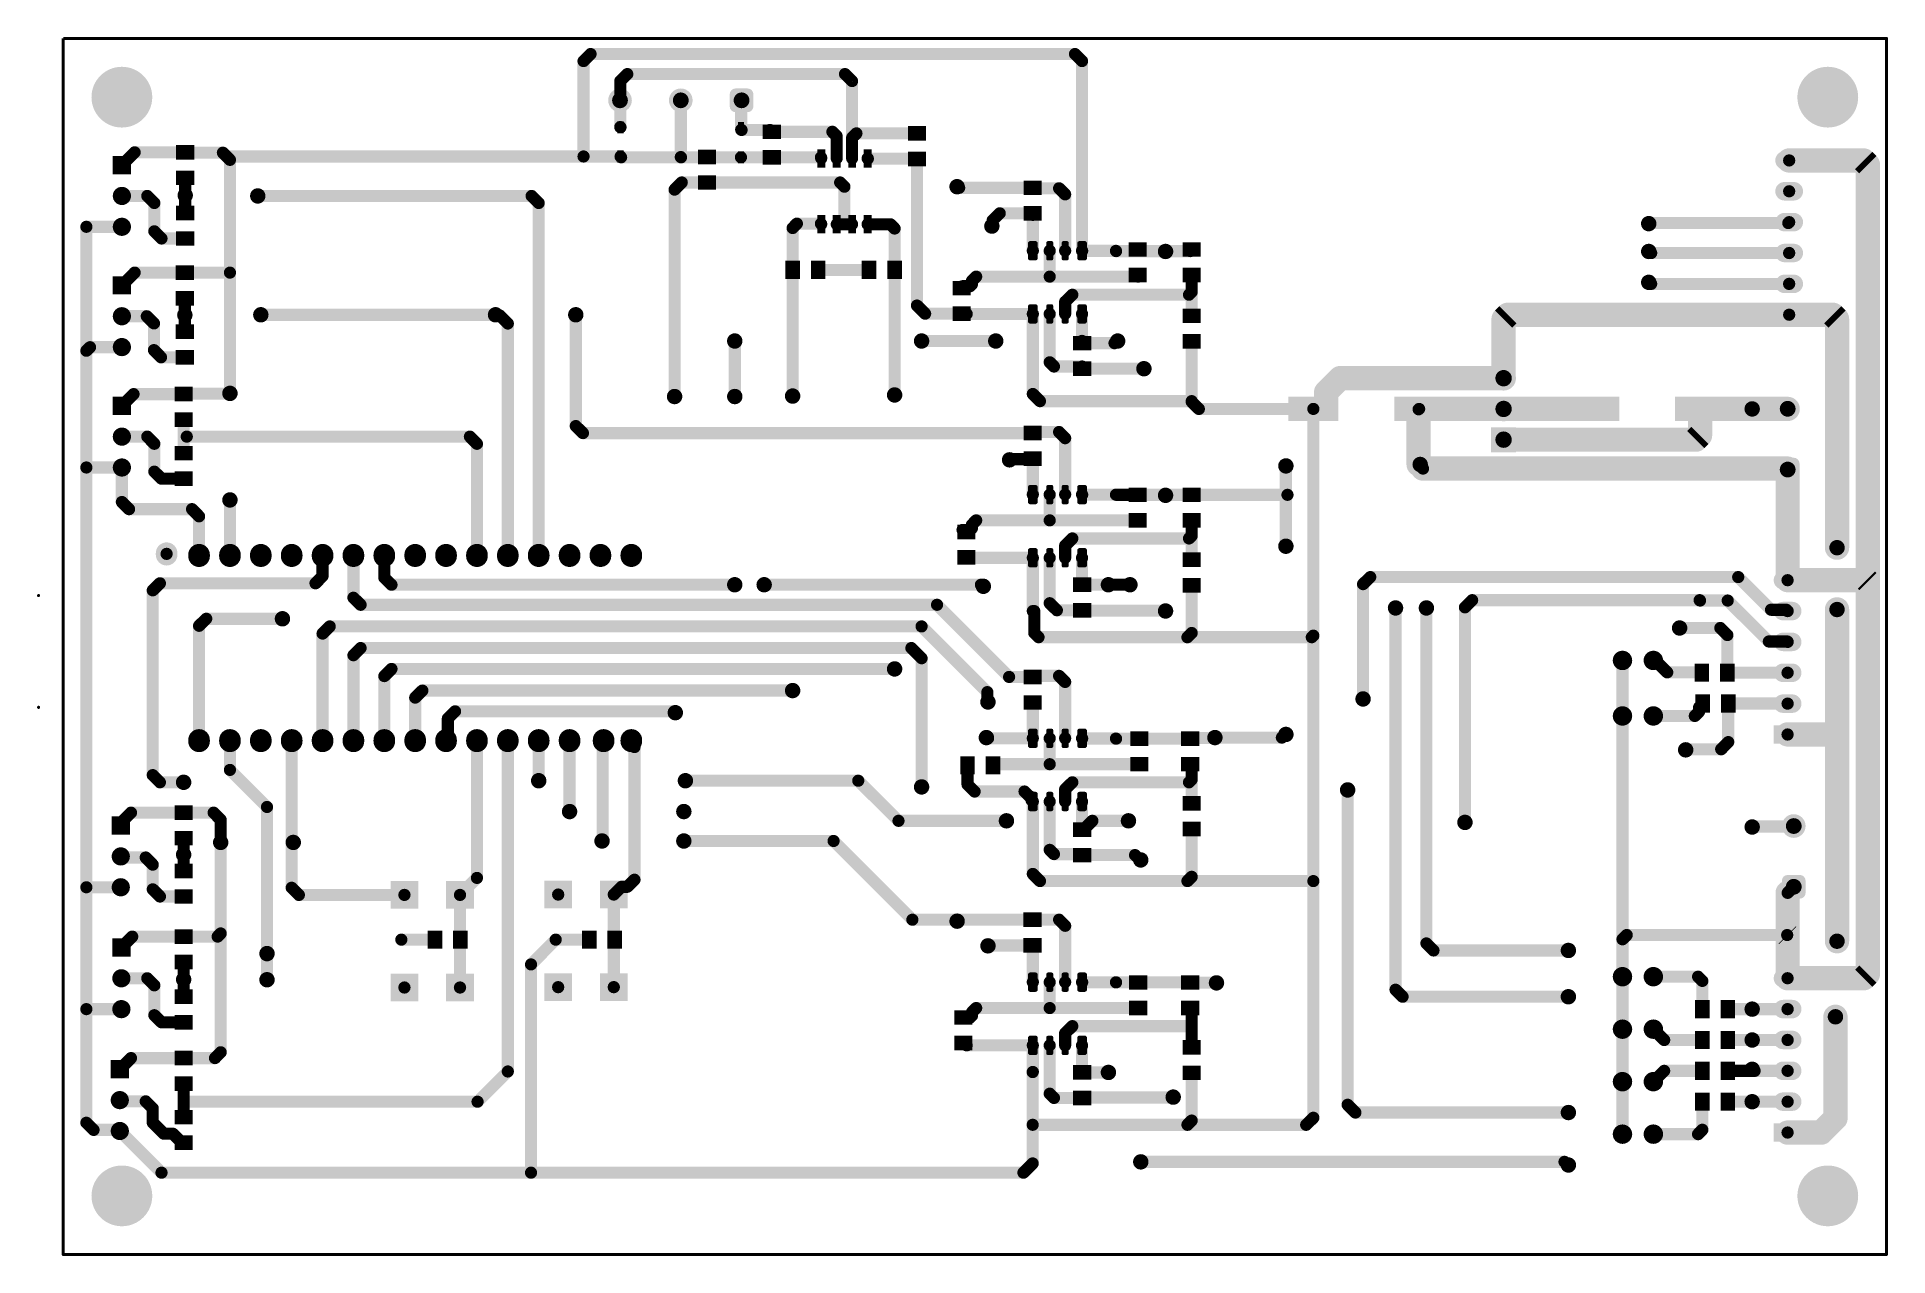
# Model space of a CAD drawing. Header units: millimetres. Extents: x 28 to 180, y 43 to 143.
import ezdxf

# ---------------------------------------------------------------- set-up
doc = ezdxf.new("R2010")
doc.units = ezdxf.units.MM
for name, color, linetype in [('BottomLayer', 5, 'Continuous'), ('MultiLayer', 9, 'Continuous'), ('PadHoleLayer', 156, 'Continuous')]:
    doc.layers.add(name, color=color, linetype=linetype)

# ---------------------------------------------------------------- blocks, each defined once
blk = doc.blocks.new('V______CRCW0805__3_IPC_A_B_1')
at = {"layer": 'BottomLayer'}
for points in [[(-1.65, 0.75), (-0.45, 0.75), (-0.45, -0.75), (-1.65, -0.75)], [(0.45, 0.75), (1.65, 0.75), (1.65, -0.75), (0.45, -0.75)]]:
    blk.add_hatch(color=5, dxfattribs=at).paths.add_polyline_path(points)
blk = doc.blocks.new('V______CRCW0805__3_IPC_A_B_2')
at = {"layer": 'BottomLayer'}
for points in [[(-1.65, 0.75), (-0.45, 0.75), (-0.45, -0.75), (-1.65, -0.75)], [(0.45, 0.75), (1.65, 0.75), (1.65, -0.75), (0.45, -0.75)]]:
    blk.add_hatch(color=5, dxfattribs=at).paths.add_polyline_path(points)
blk = doc.blocks.new('V______CRCW0805__3_IPC_A_B_3')
at = {"layer": 'BottomLayer'}
for points in [[(-1.65, 0.75), (-0.45, 0.75), (-0.45, -0.75), (-1.65, -0.75)], [(0.45, 0.75), (1.65, 0.75), (1.65, -0.75), (0.45, -0.75)]]:
    blk.add_hatch(color=5, dxfattribs=at).paths.add_polyline_path(points)
blk = doc.blocks.new('V______CRCW0805__3_IPC_A_B_4')
at = {"layer": 'BottomLayer'}
for points in [[(-1.65, 0.75), (-0.45, 0.75), (-0.45, -0.75), (-1.65, -0.75)], [(0.45, 0.75), (1.65, 0.75), (1.65, -0.75), (0.45, -0.75)]]:
    blk.add_hatch(color=5, dxfattribs=at).paths.add_polyline_path(points)
blk = doc.blocks.new('V______CRCW0805__3_IPC_A_B_5')
at = {"layer": 'BottomLayer'}
for points in [[(-1.65, 0.75), (-0.45, 0.75), (-0.45, -0.75), (-1.65, -0.75)], [(0.45, 0.75), (1.65, 0.75), (1.65, -0.75), (0.45, -0.75)]]:
    blk.add_hatch(color=5, dxfattribs=at).paths.add_polyline_path(points)
blk = doc.blocks.new('V______CRCW0805__3_IPC_A_B_6')
at = {"layer": 'BottomLayer'}
for points in [[(-1.65, 0.75), (-0.45, 0.75), (-0.45, -0.75), (-1.65, -0.75)], [(0.45, 0.75), (1.65, 0.75), (1.65, -0.75), (0.45, -0.75)]]:
    blk.add_hatch(color=5, dxfattribs=at).paths.add_polyline_path(points)
blk = doc.blocks.new('T____3___7')
at = {"layer": 'BottomLayer'}
h = blk.add_hatch(color=5, dxfattribs=at)
edge = h.paths.add_edge_path()
edge.add_arc((-1.27, 0), 0.8, 0, 360)
h = blk.add_hatch(color=5, dxfattribs=at)
edge = h.paths.add_edge_path()
edge.add_arc((1.27, 0), 0.8, 0, 360)
at = {"layer": 'MultiLayer'}
h = blk.add_hatch(color=9, dxfattribs=at)
edge = h.paths.add_edge_path()
edge.add_arc((-1.27, 0), 0.8, 0, 360)
h = blk.add_hatch(color=9, dxfattribs=at)
edge = h.paths.add_edge_path()
edge.add_arc((1.27, 0), 0.8, 0, 360)
at = {"layer": 'PadHoleLayer'}
h = blk.add_hatch(color=156, dxfattribs=at)
edge = h.paths.add_edge_path()
edge.add_arc((-1.27, 0), 0.5, 0, 360)
h = blk.add_hatch(color=156, dxfattribs=at)
edge = h.paths.add_edge_path()
edge.add_arc((1.27, 0), 0.5, 0, 360)
blk = doc.blocks.new('T____3___8')
at = {"layer": 'BottomLayer'}
h = blk.add_hatch(color=5, dxfattribs=at)
edge = h.paths.add_edge_path()
edge.add_arc((-1.27, 0), 0.8, 0, 360)
h = blk.add_hatch(color=5, dxfattribs=at)
edge = h.paths.add_edge_path()
edge.add_arc((1.27, 0), 0.8, 0, 360)
at = {"layer": 'MultiLayer'}
h = blk.add_hatch(color=9, dxfattribs=at)
edge = h.paths.add_edge_path()
edge.add_arc((-1.27, 0), 0.8, 0, 360)
h = blk.add_hatch(color=9, dxfattribs=at)
edge = h.paths.add_edge_path()
edge.add_arc((1.27, 0), 0.8, 0, 360)
at = {"layer": 'PadHoleLayer'}
h = blk.add_hatch(color=156, dxfattribs=at)
edge = h.paths.add_edge_path()
edge.add_arc((-1.27, 0), 0.5, 0, 360)
h = blk.add_hatch(color=156, dxfattribs=at)
edge = h.paths.add_edge_path()
edge.add_arc((1.27, 0), 0.5, 0, 360)
blk = doc.blocks.new('T____3___9')
at = {"layer": 'BottomLayer'}
h = blk.add_hatch(color=5, dxfattribs=at)
edge = h.paths.add_edge_path()
edge.add_arc((-1.27, 0), 0.8, 0, 360)
h = blk.add_hatch(color=5, dxfattribs=at)
edge = h.paths.add_edge_path()
edge.add_arc((1.27, 0), 0.8, 0, 360)
at = {"layer": 'MultiLayer'}
h = blk.add_hatch(color=9, dxfattribs=at)
edge = h.paths.add_edge_path()
edge.add_arc((-1.27, 0), 0.8, 0, 360)
h = blk.add_hatch(color=9, dxfattribs=at)
edge = h.paths.add_edge_path()
edge.add_arc((1.27, 0), 0.8, 0, 360)
at = {"layer": 'PadHoleLayer'}
h = blk.add_hatch(color=156, dxfattribs=at)
edge = h.paths.add_edge_path()
edge.add_arc((-1.27, 0), 0.5, 0, 360)
h = blk.add_hatch(color=156, dxfattribs=at)
edge = h.paths.add_edge_path()
edge.add_arc((1.27, 0), 0.5, 0, 360)
blk = doc.blocks.new('T____3___10')
at = {"layer": 'BottomLayer'}
h = blk.add_hatch(color=5, dxfattribs=at)
edge = h.paths.add_edge_path()
edge.add_arc((-1.27, 0), 0.8, 0, 360)
h = blk.add_hatch(color=5, dxfattribs=at)
edge = h.paths.add_edge_path()
edge.add_arc((1.27, 0), 0.8, 0, 360)
at = {"layer": 'MultiLayer'}
h = blk.add_hatch(color=9, dxfattribs=at)
edge = h.paths.add_edge_path()
edge.add_arc((-1.27, 0), 0.8, 0, 360)
h = blk.add_hatch(color=9, dxfattribs=at)
edge = h.paths.add_edge_path()
edge.add_arc((1.27, 0), 0.8, 0, 360)
at = {"layer": 'PadHoleLayer'}
h = blk.add_hatch(color=156, dxfattribs=at)
edge = h.paths.add_edge_path()
edge.add_arc((-1.27, 0), 0.5, 0, 360)
h = blk.add_hatch(color=156, dxfattribs=at)
edge = h.paths.add_edge_path()
edge.add_arc((1.27, 0), 0.5, 0, 360)
blk = doc.blocks.new('T____3___11')
at = {"layer": 'BottomLayer'}
h = blk.add_hatch(color=5, dxfattribs=at)
edge = h.paths.add_edge_path()
edge.add_arc((-1.27, 0), 0.8, 0, 360)
h = blk.add_hatch(color=5, dxfattribs=at)
edge = h.paths.add_edge_path()
edge.add_arc((1.27, 0), 0.8, 0, 360)
at = {"layer": 'MultiLayer'}
h = blk.add_hatch(color=9, dxfattribs=at)
edge = h.paths.add_edge_path()
edge.add_arc((-1.27, 0), 0.8, 0, 360)
h = blk.add_hatch(color=9, dxfattribs=at)
edge = h.paths.add_edge_path()
edge.add_arc((1.27, 0), 0.8, 0, 360)
at = {"layer": 'PadHoleLayer'}
h = blk.add_hatch(color=156, dxfattribs=at)
edge = h.paths.add_edge_path()
edge.add_arc((-1.27, 0), 0.5, 0, 360)
h = blk.add_hatch(color=156, dxfattribs=at)
edge = h.paths.add_edge_path()
edge.add_arc((1.27, 0), 0.5, 0, 360)
blk = doc.blocks.new('T____3___12')
at = {"layer": 'BottomLayer'}
h = blk.add_hatch(color=5, dxfattribs=at)
edge = h.paths.add_edge_path()
edge.add_arc((-1.27, 0), 0.8, 0, 360)
h = blk.add_hatch(color=5, dxfattribs=at)
edge = h.paths.add_edge_path()
edge.add_arc((1.27, 0), 0.8, 0, 360)
at = {"layer": 'MultiLayer'}
h = blk.add_hatch(color=9, dxfattribs=at)
edge = h.paths.add_edge_path()
edge.add_arc((-1.27, 0), 0.8, 0, 360)
h = blk.add_hatch(color=9, dxfattribs=at)
edge = h.paths.add_edge_path()
edge.add_arc((1.27, 0), 0.8, 0, 360)
at = {"layer": 'PadHoleLayer'}
h = blk.add_hatch(color=156, dxfattribs=at)
edge = h.paths.add_edge_path()
edge.add_arc((-1.27, 0), 0.5, 0, 360)
h = blk.add_hatch(color=156, dxfattribs=at)
edge = h.paths.add_edge_path()
edge.add_arc((1.27, 0), 0.5, 0, 360)
blk = doc.blocks.new('SOD2512X110N_B_13')
at = {"layer": 'BottomLayer'}
for points in [[(-1.7, 0.25), (-0.7, 0.25), (-0.7, -0.25), (-1.7, -0.25)], [(0.7, 0.25), (1.7, 0.25), (1.7, -0.25), (0.7, -0.25)]]:
    blk.add_hatch(color=5, dxfattribs=at).paths.add_polyline_path(points)
blk = doc.blocks.new('SOD2512X110N_B_14')
at = {"layer": 'BottomLayer'}
for points in [[(-1.7, 0.25), (-0.7, 0.25), (-0.7, -0.25), (-1.7, -0.25)], [(0.7, 0.25), (1.7, 0.25), (1.7, -0.25), (0.7, -0.25)]]:
    blk.add_hatch(color=5, dxfattribs=at).paths.add_polyline_path(points)
blk = doc.blocks.new('SOIC127P600X175_8N_B_15')
at = {"layer": 'BottomLayer'}
for points in [[(-3.47, 2.23), (-1.95, 2.23), (-1.95, 1.58), (-3.47, 1.58)], [(1.95, 2.23), (3.47, 2.23), (3.47, 1.58), (1.95, 1.58)], [(-3.47, 0.96), (-1.95, 0.96), (-1.95, 0.31), (-3.47, 0.31)], [(1.95, 0.96), (3.47, 0.96), (3.47, 0.31), (1.95, 0.31)], [(-3.47, -0.31), (-1.95, -0.31), (-1.95, -0.96), (-3.47, -0.96)], [(1.95, -0.31), (3.47, -0.31), (3.47, -0.96), (1.95, -0.96)], [(-3.47, -1.58), (-1.95, -1.58), (-1.95, -2.23), (-3.47, -2.23)], [(1.95, -1.58), (3.47, -1.58), (3.47, -2.23), (1.95, -2.23)]]:
    blk.add_hatch(color=5, dxfattribs=at).paths.add_polyline_path(points)
blk = doc.blocks.new('SW4_FSM_5P23_TEC_16')
at = {"layer": 'BottomLayer'}
for points in [[(-4.953, 3.429), (-2.667, 3.429), (-2.667, 1.143), (-4.953, 1.143)], [(2.667, 3.429), (4.953, 3.429), (4.953, 1.143), (2.667, 1.143)], [(-4.953, -1.143), (-2.667, -1.143), (-2.667, -3.429), (-4.953, -3.429)], [(2.667, -1.143), (4.953, -1.143), (4.953, -3.429), (2.667, -3.429)]]:
    blk.add_hatch(color=5, dxfattribs=at).paths.add_polyline_path(points)
at = {"layer": 'MultiLayer'}
for points in [[(-4.953, 3.429), (-2.667, 3.429), (-2.667, 1.143), (-4.953, 1.143)], [(2.667, 3.429), (4.953, 3.429), (4.953, 1.143), (2.667, 1.143)], [(-4.953, -1.143), (-2.667, -1.143), (-2.667, -3.429), (-4.953, -3.429)], [(2.667, -1.143), (4.953, -1.143), (4.953, -3.429), (2.667, -3.429)]]:
    blk.add_hatch(color=9, dxfattribs=at).paths.add_polyline_path(points)
at = {"layer": 'PadHoleLayer'}
h = blk.add_hatch(color=156, dxfattribs=at)
edge = h.paths.add_edge_path()
edge.add_arc((-3.81, 2.286), 0.508, 0, 360)
h = blk.add_hatch(color=156, dxfattribs=at)
edge = h.paths.add_edge_path()
edge.add_arc((3.81, 2.286), 0.508, 0, 360)
h = blk.add_hatch(color=156, dxfattribs=at)
edge = h.paths.add_edge_path()
edge.add_arc((-3.81, -2.286), 0.508, 0, 360)
h = blk.add_hatch(color=156, dxfattribs=at)
edge = h.paths.add_edge_path()
edge.add_arc((3.81, -2.286), 0.508, 0, 360)
blk = doc.blocks.new('SW4_FSM_5P23_TEC_17')
at = {"layer": 'BottomLayer'}
for points in [[(-4.953, 3.429), (-2.667, 3.429), (-2.667, 1.143), (-4.953, 1.143)], [(2.667, 3.429), (4.953, 3.429), (4.953, 1.143), (2.667, 1.143)], [(-4.953, -1.143), (-2.667, -1.143), (-2.667, -3.429), (-4.953, -3.429)], [(2.667, -1.143), (4.953, -1.143), (4.953, -3.429), (2.667, -3.429)]]:
    blk.add_hatch(color=5, dxfattribs=at).paths.add_polyline_path(points)
at = {"layer": 'MultiLayer'}
for points in [[(-4.953, 3.429), (-2.667, 3.429), (-2.667, 1.143), (-4.953, 1.143)], [(2.667, 3.429), (4.953, 3.429), (4.953, 1.143), (2.667, 1.143)], [(-4.953, -1.143), (-2.667, -1.143), (-2.667, -3.429), (-4.953, -3.429)], [(2.667, -1.143), (4.953, -1.143), (4.953, -3.429), (2.667, -3.429)]]:
    blk.add_hatch(color=9, dxfattribs=at).paths.add_polyline_path(points)
at = {"layer": 'PadHoleLayer'}
h = blk.add_hatch(color=156, dxfattribs=at)
edge = h.paths.add_edge_path()
edge.add_arc((-3.81, 2.286), 0.508, 0, 360)
h = blk.add_hatch(color=156, dxfattribs=at)
edge = h.paths.add_edge_path()
edge.add_arc((3.81, 2.286), 0.508, 0, 360)
h = blk.add_hatch(color=156, dxfattribs=at)
edge = h.paths.add_edge_path()
edge.add_arc((-3.81, -2.286), 0.508, 0, 360)
h = blk.add_hatch(color=156, dxfattribs=at)
edge = h.paths.add_edge_path()
edge.add_arc((3.81, -2.286), 0.508, 0, 360)
blk = doc.blocks.new('ON_S_____________TO220B03_MFG_18')
at = {"layer": 'BottomLayer'}
blk.add_hatch(color=5, dxfattribs=at).paths.add_polyline_path([(-1.56, 3.56), (0.49, 3.56), (0.49, 1.51), (-1.56, 1.51)])
h = blk.add_hatch(color=5, dxfattribs=at)
edge = h.paths.add_edge_path()
edge.add_arc((-0.54, 0), 1.02, 0, 360)
h = blk.add_hatch(color=5, dxfattribs=at)
edge = h.paths.add_edge_path()
edge.add_arc((-0.54, -2.53), 1.02, 0, 360)
at = {"layer": 'MultiLayer'}
blk.add_hatch(color=9, dxfattribs=at).paths.add_polyline_path([(-1.56, 3.56), (0.49, 3.56), (0.49, 1.51), (-1.56, 1.51)])
h = blk.add_hatch(color=9, dxfattribs=at)
edge = h.paths.add_edge_path()
edge.add_arc((-0.54, 0), 1.02, 0, 360)
h = blk.add_hatch(color=9, dxfattribs=at)
edge = h.paths.add_edge_path()
edge.add_arc((-0.54, -2.53), 1.02, 0, 360)
at = {"layer": 'PadHoleLayer'}
h = blk.add_hatch(color=156, dxfattribs=at)
edge = h.paths.add_edge_path()
edge.add_arc((-0.54, 2.53), 0.675, 0, 360)
h = blk.add_hatch(color=156, dxfattribs=at)
edge = h.paths.add_edge_path()
edge.add_arc((-0.54, 0), 0.675, 0, 360)
h = blk.add_hatch(color=156, dxfattribs=at)
edge = h.paths.add_edge_path()
edge.add_arc((-0.54, -2.53), 0.675, 0, 360)
blk = doc.blocks.new('V______CRCW0805__3_IPC_A_B_19')
at = {"layer": 'BottomLayer'}
for points in [[(-1.65, 0.75), (-0.45, 0.75), (-0.45, -0.75), (-1.65, -0.75)], [(0.45, 0.75), (1.65, 0.75), (1.65, -0.75), (0.45, -0.75)]]:
    blk.add_hatch(color=5, dxfattribs=at).paths.add_polyline_path(points)
blk = doc.blocks.new('V______CRCW0805__3_IPC_A_B_20')
at = {"layer": 'BottomLayer'}
for points in [[(-1.65, 0.75), (-0.45, 0.75), (-0.45, -0.75), (-1.65, -0.75)], [(0.45, 0.75), (1.65, 0.75), (1.65, -0.75), (0.45, -0.75)]]:
    blk.add_hatch(color=5, dxfattribs=at).paths.add_polyline_path(points)
blk = doc.blocks.new('V______CRCW0805__3_IPC_A_B_21')
at = {"layer": 'BottomLayer'}
for points in [[(-1.65, 0.75), (-0.45, 0.75), (-0.45, -0.75), (-1.65, -0.75)], [(0.45, 0.75), (1.65, 0.75), (1.65, -0.75), (0.45, -0.75)]]:
    blk.add_hatch(color=5, dxfattribs=at).paths.add_polyline_path(points)
blk = doc.blocks.new('V______CRCW0805__3_IPC_A_B_22')
at = {"layer": 'BottomLayer'}
for points in [[(-1.65, 0.75), (-0.45, 0.75), (-0.45, -0.75), (-1.65, -0.75)], [(0.45, 0.75), (1.65, 0.75), (1.65, -0.75), (0.45, -0.75)]]:
    blk.add_hatch(color=5, dxfattribs=at).paths.add_polyline_path(points)
blk = doc.blocks.new('V______CRCW0805__3_IPC_A_B_23')
at = {"layer": 'BottomLayer'}
for points in [[(-1.65, 0.75), (-0.45, 0.75), (-0.45, -0.75), (-1.65, -0.75)], [(0.45, 0.75), (1.65, 0.75), (1.65, -0.75), (0.45, -0.75)]]:
    blk.add_hatch(color=5, dxfattribs=at).paths.add_polyline_path(points)
blk = doc.blocks.new('V______CRCW0805__3_IPC_A_B_24')
at = {"layer": 'BottomLayer'}
for points in [[(-1.65, 0.75), (-0.45, 0.75), (-0.45, -0.75), (-1.65, -0.75)], [(0.45, 0.75), (1.65, 0.75), (1.65, -0.75), (0.45, -0.75)]]:
    blk.add_hatch(color=5, dxfattribs=at).paths.add_polyline_path(points)
blk = doc.blocks.new('V______CRCW0805__3_IPC_A_B_25')
at = {"layer": 'BottomLayer'}
for points in [[(-1.65, 0.75), (-0.45, 0.75), (-0.45, -0.75), (-1.65, -0.75)], [(0.45, 0.75), (1.65, 0.75), (1.65, -0.75), (0.45, -0.75)]]:
    blk.add_hatch(color=5, dxfattribs=at).paths.add_polyline_path(points)
blk = doc.blocks.new('V______CRCW0805__3_IPC_A_B_26')
at = {"layer": 'BottomLayer'}
for points in [[(-1.65, 0.75), (-0.45, 0.75), (-0.45, -0.75), (-1.65, -0.75)], [(0.45, 0.75), (1.65, 0.75), (1.65, -0.75), (0.45, -0.75)]]:
    blk.add_hatch(color=5, dxfattribs=at).paths.add_polyline_path(points)
blk = doc.blocks.new('V______CRCW0805__3_IPC_A_B_27')
at = {"layer": 'BottomLayer'}
for points in [[(-1.65, 0.75), (-0.45, 0.75), (-0.45, -0.75), (-1.65, -0.75)], [(0.45, 0.75), (1.65, 0.75), (1.65, -0.75), (0.45, -0.75)]]:
    blk.add_hatch(color=5, dxfattribs=at).paths.add_polyline_path(points)
blk = doc.blocks.new('V______CRCW0805__3_IPC_A_B_28')
at = {"layer": 'BottomLayer'}
for points in [[(-1.65, 0.75), (-0.45, 0.75), (-0.45, -0.75), (-1.65, -0.75)], [(0.45, 0.75), (1.65, 0.75), (1.65, -0.75), (0.45, -0.75)]]:
    blk.add_hatch(color=5, dxfattribs=at).paths.add_polyline_path(points)
blk = doc.blocks.new('V______CRCW0805__3_IPC_A_B_29')
at = {"layer": 'BottomLayer'}
for points in [[(-1.65, 0.75), (-0.45, 0.75), (-0.45, -0.75), (-1.65, -0.75)], [(0.45, 0.75), (1.65, 0.75), (1.65, -0.75), (0.45, -0.75)]]:
    blk.add_hatch(color=5, dxfattribs=at).paths.add_polyline_path(points)
blk = doc.blocks.new('V______CRCW0805__3_IPC_A_B_30')
at = {"layer": 'BottomLayer'}
for points in [[(-1.65, 0.75), (-0.45, 0.75), (-0.45, -0.75), (-1.65, -0.75)], [(0.45, 0.75), (1.65, 0.75), (1.65, -0.75), (0.45, -0.75)]]:
    blk.add_hatch(color=5, dxfattribs=at).paths.add_polyline_path(points)
blk = doc.blocks.new('V______CRCW0805__3_IPC_A_B_31')
at = {"layer": 'BottomLayer'}
for points in [[(-1.65, 0.75), (-0.45, 0.75), (-0.45, -0.75), (-1.65, -0.75)], [(0.45, 0.75), (1.65, 0.75), (1.65, -0.75), (0.45, -0.75)]]:
    blk.add_hatch(color=5, dxfattribs=at).paths.add_polyline_path(points)
blk = doc.blocks.new('V______CRCW0805__3_IPC_A_B_32')
at = {"layer": 'BottomLayer'}
for points in [[(-1.65, 0.75), (-0.45, 0.75), (-0.45, -0.75), (-1.65, -0.75)], [(0.45, 0.75), (1.65, 0.75), (1.65, -0.75), (0.45, -0.75)]]:
    blk.add_hatch(color=5, dxfattribs=at).paths.add_polyline_path(points)
blk = doc.blocks.new('V______CRCW0805__3_IPC_A_B_33')
at = {"layer": 'BottomLayer'}
for points in [[(-1.65, 0.75), (-0.45, 0.75), (-0.45, -0.75), (-1.65, -0.75)], [(0.45, 0.75), (1.65, 0.75), (1.65, -0.75), (0.45, -0.75)]]:
    blk.add_hatch(color=5, dxfattribs=at).paths.add_polyline_path(points)
blk = doc.blocks.new('V______CRCW0805__3_IPC_A_B_34')
at = {"layer": 'BottomLayer'}
for points in [[(-1.65, 0.75), (-0.45, 0.75), (-0.45, -0.75), (-1.65, -0.75)], [(0.45, 0.75), (1.65, 0.75), (1.65, -0.75), (0.45, -0.75)]]:
    blk.add_hatch(color=5, dxfattribs=at).paths.add_polyline_path(points)
blk = doc.blocks.new('V______CRCW0805__3_IPC_A_B_35')
at = {"layer": 'BottomLayer'}
for points in [[(-1.65, 0.75), (-0.45, 0.75), (-0.45, -0.75), (-1.65, -0.75)], [(0.45, 0.75), (1.65, 0.75), (1.65, -0.75), (0.45, -0.75)]]:
    blk.add_hatch(color=5, dxfattribs=at).paths.add_polyline_path(points)
blk = doc.blocks.new('V______CRCW0805__3_IPC_A_B_36')
at = {"layer": 'BottomLayer'}
for points in [[(-1.65, 0.75), (-0.45, 0.75), (-0.45, -0.75), (-1.65, -0.75)], [(0.45, 0.75), (1.65, 0.75), (1.65, -0.75), (0.45, -0.75)]]:
    blk.add_hatch(color=5, dxfattribs=at).paths.add_polyline_path(points)
blk = doc.blocks.new('V______CRCW0805__3_IPC_A_B_37')
at = {"layer": 'BottomLayer'}
for points in [[(-1.65, 0.75), (-0.45, 0.75), (-0.45, -0.75), (-1.65, -0.75)], [(0.45, 0.75), (1.65, 0.75), (1.65, -0.75), (0.45, -0.75)]]:
    blk.add_hatch(color=5, dxfattribs=at).paths.add_polyline_path(points)
blk = doc.blocks.new('V______CRCW0805__3_IPC_A_B_38')
at = {"layer": 'BottomLayer'}
for points in [[(-1.65, 0.75), (-0.45, 0.75), (-0.45, -0.75), (-1.65, -0.75)], [(0.45, 0.75), (1.65, 0.75), (1.65, -0.75), (0.45, -0.75)]]:
    blk.add_hatch(color=5, dxfattribs=at).paths.add_polyline_path(points)
blk = doc.blocks.new('V______CRCW0805__3_IPC_A_B_39')
at = {"layer": 'BottomLayer'}
for points in [[(-1.65, 0.75), (-0.45, 0.75), (-0.45, -0.75), (-1.65, -0.75)], [(0.45, 0.75), (1.65, 0.75), (1.65, -0.75), (0.45, -0.75)]]:
    blk.add_hatch(color=5, dxfattribs=at).paths.add_polyline_path(points)
blk = doc.blocks.new('V______CRCW0805__3_IPC_A_B_40')
at = {"layer": 'BottomLayer'}
for points in [[(-1.65, 0.75), (-0.45, 0.75), (-0.45, -0.75), (-1.65, -0.75)], [(0.45, 0.75), (1.65, 0.75), (1.65, -0.75), (0.45, -0.75)]]:
    blk.add_hatch(color=5, dxfattribs=at).paths.add_polyline_path(points)
blk = doc.blocks.new('V______CRCW0805__3_IPC_A_B_41')
at = {"layer": 'BottomLayer'}
for points in [[(-1.65, 0.75), (-0.45, 0.75), (-0.45, -0.75), (-1.65, -0.75)], [(0.45, 0.75), (1.65, 0.75), (1.65, -0.75), (0.45, -0.75)]]:
    blk.add_hatch(color=5, dxfattribs=at).paths.add_polyline_path(points)
blk = doc.blocks.new('V______CRCW0805__3_IPC_A_B_42')
at = {"layer": 'BottomLayer'}
for points in [[(-1.65, 0.75), (-0.45, 0.75), (-0.45, -0.75), (-1.65, -0.75)], [(0.45, 0.75), (1.65, 0.75), (1.65, -0.75), (0.45, -0.75)]]:
    blk.add_hatch(color=5, dxfattribs=at).paths.add_polyline_path(points)
blk = doc.blocks.new('V______CRCW0805__3_IPC_A_B_43')
at = {"layer": 'BottomLayer'}
for points in [[(-1.65, 0.75), (-0.45, 0.75), (-0.45, -0.75), (-1.65, -0.75)], [(0.45, 0.75), (1.65, 0.75), (1.65, -0.75), (0.45, -0.75)]]:
    blk.add_hatch(color=5, dxfattribs=at).paths.add_polyline_path(points)
blk = doc.blocks.new('V______CRCW0805__3_IPC_A_B_44')
at = {"layer": 'BottomLayer'}
for points in [[(-1.65, 0.75), (-0.45, 0.75), (-0.45, -0.75), (-1.65, -0.75)], [(0.45, 0.75), (1.65, 0.75), (1.65, -0.75), (0.45, -0.75)]]:
    blk.add_hatch(color=5, dxfattribs=at).paths.add_polyline_path(points)
blk = doc.blocks.new('V______CRCW0805__3_IPC_A_B_45')
at = {"layer": 'BottomLayer'}
for points in [[(-1.65, 0.75), (-0.45, 0.75), (-0.45, -0.75), (-1.65, -0.75)], [(0.45, 0.75), (1.65, 0.75), (1.65, -0.75), (0.45, -0.75)]]:
    blk.add_hatch(color=5, dxfattribs=at).paths.add_polyline_path(points)
blk = doc.blocks.new('V______CRCW0805__3_IPC_A_B_46')
at = {"layer": 'BottomLayer'}
for points in [[(-1.65, 0.75), (-0.45, 0.75), (-0.45, -0.75), (-1.65, -0.75)], [(0.45, 0.75), (1.65, 0.75), (1.65, -0.75), (0.45, -0.75)]]:
    blk.add_hatch(color=5, dxfattribs=at).paths.add_polyline_path(points)
blk = doc.blocks.new('V______CRCW0805__3_IPC_A_B_47')
at = {"layer": 'BottomLayer'}
for points in [[(-1.65, 0.75), (-0.45, 0.75), (-0.45, -0.75), (-1.65, -0.75)], [(0.45, 0.75), (1.65, 0.75), (1.65, -0.75), (0.45, -0.75)]]:
    blk.add_hatch(color=5, dxfattribs=at).paths.add_polyline_path(points)
blk = doc.blocks.new('V______CRCW0805__3_IPC_A_B_48')
at = {"layer": 'BottomLayer'}
for points in [[(-1.65, 0.75), (-0.45, 0.75), (-0.45, -0.75), (-1.65, -0.75)], [(0.45, 0.75), (1.65, 0.75), (1.65, -0.75), (0.45, -0.75)]]:
    blk.add_hatch(color=5, dxfattribs=at).paths.add_polyline_path(points)
blk = doc.blocks.new('V______CRCW0805__3_IPC_A_B_49')
at = {"layer": 'BottomLayer'}
for points in [[(-1.65, 0.75), (-0.45, 0.75), (-0.45, -0.75), (-1.65, -0.75)], [(0.45, 0.75), (1.65, 0.75), (1.65, -0.75), (0.45, -0.75)]]:
    blk.add_hatch(color=5, dxfattribs=at).paths.add_polyline_path(points)
blk = doc.blocks.new('V______CRCW0805__3_IPC_A_B_50')
at = {"layer": 'BottomLayer'}
for points in [[(-1.65, 0.75), (-0.45, 0.75), (-0.45, -0.75), (-1.65, -0.75)], [(0.45, 0.75), (1.65, 0.75), (1.65, -0.75), (0.45, -0.75)]]:
    blk.add_hatch(color=5, dxfattribs=at).paths.add_polyline_path(points)
blk = doc.blocks.new('V______CRCW0805__3_IPC_A_B_51')
at = {"layer": 'BottomLayer'}
for points in [[(-1.65, 0.75), (-0.45, 0.75), (-0.45, -0.75), (-1.65, -0.75)], [(0.45, 0.75), (1.65, 0.75), (1.65, -0.75), (0.45, -0.75)]]:
    blk.add_hatch(color=5, dxfattribs=at).paths.add_polyline_path(points)
blk = doc.blocks.new('V______CRCW0805__3_IPC_A_B_52')
at = {"layer": 'BottomLayer'}
for points in [[(-1.65, 0.75), (-0.45, 0.75), (-0.45, -0.75), (-1.65, -0.75)], [(0.45, 0.75), (1.65, 0.75), (1.65, -0.75), (0.45, -0.75)]]:
    blk.add_hatch(color=5, dxfattribs=at).paths.add_polyline_path(points)
blk = doc.blocks.new('V______CRCW0805__3_IPC_A_B_53')
at = {"layer": 'BottomLayer'}
for points in [[(-1.65, 0.75), (-0.45, 0.75), (-0.45, -0.75), (-1.65, -0.75)], [(0.45, 0.75), (1.65, 0.75), (1.65, -0.75), (0.45, -0.75)]]:
    blk.add_hatch(color=5, dxfattribs=at).paths.add_polyline_path(points)
blk = doc.blocks.new('V______CRCW0805__3_IPC_A_B_54')
at = {"layer": 'BottomLayer'}
for points in [[(-1.65, 0.75), (-0.45, 0.75), (-0.45, -0.75), (-1.65, -0.75)], [(0.45, 0.75), (1.65, 0.75), (1.65, -0.75), (0.45, -0.75)]]:
    blk.add_hatch(color=5, dxfattribs=at).paths.add_polyline_path(points)
blk = doc.blocks.new('V______CRCW0805__3_IPC_A_B_55')
at = {"layer": 'BottomLayer'}
for points in [[(-1.65, 0.75), (-0.45, 0.75), (-0.45, -0.75), (-1.65, -0.75)], [(0.45, 0.75), (1.65, 0.75), (1.65, -0.75), (0.45, -0.75)]]:
    blk.add_hatch(color=5, dxfattribs=at).paths.add_polyline_path(points)
blk = doc.blocks.new('V______CRCW0805__3_IPC_A_B_56')
at = {"layer": 'BottomLayer'}
for points in [[(-1.65, 0.75), (-0.45, 0.75), (-0.45, -0.75), (-1.65, -0.75)], [(0.45, 0.75), (1.65, 0.75), (1.65, -0.75), (0.45, -0.75)]]:
    blk.add_hatch(color=5, dxfattribs=at).paths.add_polyline_path(points)
blk = doc.blocks.new('V______CRCW0805__3_IPC_A_B_57')
at = {"layer": 'BottomLayer'}
for points in [[(-1.65, 0.75), (-0.45, 0.75), (-0.45, -0.75), (-1.65, -0.75)], [(0.45, 0.75), (1.65, 0.75), (1.65, -0.75), (0.45, -0.75)]]:
    blk.add_hatch(color=5, dxfattribs=at).paths.add_polyline_path(points)
blk = doc.blocks.new('V______CRCW0805__3_IPC_A_B_58')
at = {"layer": 'BottomLayer'}
for points in [[(-1.65, 0.75), (-0.45, 0.75), (-0.45, -0.75), (-1.65, -0.75)], [(0.45, 0.75), (1.65, 0.75), (1.65, -0.75), (0.45, -0.75)]]:
    blk.add_hatch(color=5, dxfattribs=at).paths.add_polyline_path(points)
blk = doc.blocks.new('V______CRCW0805__3_IPC_A_B_59')
at = {"layer": 'BottomLayer'}
for points in [[(-1.65, 0.75), (-0.45, 0.75), (-0.45, -0.75), (-1.65, -0.75)], [(0.45, 0.75), (1.65, 0.75), (1.65, -0.75), (0.45, -0.75)]]:
    blk.add_hatch(color=5, dxfattribs=at).paths.add_polyline_path(points)
blk = doc.blocks.new('V______CRCW0805__3_IPC_A_B_60')
at = {"layer": 'BottomLayer'}
for points in [[(-1.65, 0.75), (-0.45, 0.75), (-0.45, -0.75), (-1.65, -0.75)], [(0.45, 0.75), (1.65, 0.75), (1.65, -0.75), (0.45, -0.75)]]:
    blk.add_hatch(color=5, dxfattribs=at).paths.add_polyline_path(points)
blk = doc.blocks.new('V______CRCW0805__3_IPC_A_B_61')
at = {"layer": 'BottomLayer'}
for points in [[(-1.65, 0.75), (-0.45, 0.75), (-0.45, -0.75), (-1.65, -0.75)], [(0.45, 0.75), (1.65, 0.75), (1.65, -0.75), (0.45, -0.75)]]:
    blk.add_hatch(color=5, dxfattribs=at).paths.add_polyline_path(points)
blk = doc.blocks.new('61900311121_62')
at = {"layer": 'BottomLayer'}
h = blk.add_hatch(color=5, dxfattribs=at)
edge = h.paths.add_edge_path()
edge.add_arc((-2.54, 0.3), 0.75, 0, 360)
h = blk.add_hatch(color=5, dxfattribs=at)
edge = h.paths.add_edge_path()
edge.add_arc((0, 0.3), 0.75, 0, 360)
blk.add_hatch(color=5, dxfattribs=at).paths.add_polyline_path([(1.79, 1.05), (3.29, 1.05), (3.29, -0.45), (1.79, -0.45)])
at = {"layer": 'MultiLayer'}
h = blk.add_hatch(color=9, dxfattribs=at)
edge = h.paths.add_edge_path()
edge.add_arc((-2.54, 0.3), 0.75, 0, 360)
h = blk.add_hatch(color=9, dxfattribs=at)
edge = h.paths.add_edge_path()
edge.add_arc((0, 0.3), 0.75, 0, 360)
blk.add_hatch(color=9, dxfattribs=at).paths.add_polyline_path([(1.79, 1.05), (3.29, 1.05), (3.29, -0.45), (1.79, -0.45)])
at = {"layer": 'PadHoleLayer'}
h = blk.add_hatch(color=156, dxfattribs=at)
edge = h.paths.add_edge_path()
edge.add_arc((-2.54, 0.3), 0.5, 0, 360)
h = blk.add_hatch(color=156, dxfattribs=at)
edge = h.paths.add_edge_path()
edge.add_arc((0, 0.3), 0.5, 0, 360)
h = blk.add_hatch(color=156, dxfattribs=at)
edge = h.paths.add_edge_path()
edge.add_arc((2.54, 0.3), 0.5, 0, 360)
blk = doc.blocks.new('61900311121_63')
at = {"layer": 'BottomLayer'}
h = blk.add_hatch(color=5, dxfattribs=at)
edge = h.paths.add_edge_path()
edge.add_arc((-2.54, 0.3), 0.75, 0, 360)
h = blk.add_hatch(color=5, dxfattribs=at)
edge = h.paths.add_edge_path()
edge.add_arc((0, 0.3), 0.75, 0, 360)
blk.add_hatch(color=5, dxfattribs=at).paths.add_polyline_path([(1.79, 1.05), (3.29, 1.05), (3.29, -0.45), (1.79, -0.45)])
at = {"layer": 'MultiLayer'}
h = blk.add_hatch(color=9, dxfattribs=at)
edge = h.paths.add_edge_path()
edge.add_arc((-2.54, 0.3), 0.75, 0, 360)
h = blk.add_hatch(color=9, dxfattribs=at)
edge = h.paths.add_edge_path()
edge.add_arc((0, 0.3), 0.75, 0, 360)
blk.add_hatch(color=9, dxfattribs=at).paths.add_polyline_path([(1.79, 1.05), (3.29, 1.05), (3.29, -0.45), (1.79, -0.45)])
at = {"layer": 'PadHoleLayer'}
h = blk.add_hatch(color=156, dxfattribs=at)
edge = h.paths.add_edge_path()
edge.add_arc((-2.54, 0.3), 0.5, 0, 360)
h = blk.add_hatch(color=156, dxfattribs=at)
edge = h.paths.add_edge_path()
edge.add_arc((0, 0.3), 0.5, 0, 360)
h = blk.add_hatch(color=156, dxfattribs=at)
edge = h.paths.add_edge_path()
edge.add_arc((2.54, 0.3), 0.5, 0, 360)
blk = doc.blocks.new('61900311121_64')
at = {"layer": 'BottomLayer'}
h = blk.add_hatch(color=5, dxfattribs=at)
edge = h.paths.add_edge_path()
edge.add_arc((-2.54, 0.3), 0.75, 0, 360)
h = blk.add_hatch(color=5, dxfattribs=at)
edge = h.paths.add_edge_path()
edge.add_arc((0, 0.3), 0.75, 0, 360)
blk.add_hatch(color=5, dxfattribs=at).paths.add_polyline_path([(1.79, 1.05), (3.29, 1.05), (3.29, -0.45), (1.79, -0.45)])
at = {"layer": 'MultiLayer'}
h = blk.add_hatch(color=9, dxfattribs=at)
edge = h.paths.add_edge_path()
edge.add_arc((-2.54, 0.3), 0.75, 0, 360)
h = blk.add_hatch(color=9, dxfattribs=at)
edge = h.paths.add_edge_path()
edge.add_arc((0, 0.3), 0.75, 0, 360)
blk.add_hatch(color=9, dxfattribs=at).paths.add_polyline_path([(1.79, 1.05), (3.29, 1.05), (3.29, -0.45), (1.79, -0.45)])
at = {"layer": 'PadHoleLayer'}
h = blk.add_hatch(color=156, dxfattribs=at)
edge = h.paths.add_edge_path()
edge.add_arc((-2.54, 0.3), 0.5, 0, 360)
h = blk.add_hatch(color=156, dxfattribs=at)
edge = h.paths.add_edge_path()
edge.add_arc((0, 0.3), 0.5, 0, 360)
h = blk.add_hatch(color=156, dxfattribs=at)
edge = h.paths.add_edge_path()
edge.add_arc((2.54, 0.3), 0.5, 0, 360)
blk = doc.blocks.new('61900311121_65')
at = {"layer": 'BottomLayer'}
h = blk.add_hatch(color=5, dxfattribs=at)
edge = h.paths.add_edge_path()
edge.add_arc((-2.54, 0.3), 0.75, 0, 360)
h = blk.add_hatch(color=5, dxfattribs=at)
edge = h.paths.add_edge_path()
edge.add_arc((0, 0.3), 0.75, 0, 360)
blk.add_hatch(color=5, dxfattribs=at).paths.add_polyline_path([(1.79, 1.05), (3.29, 1.05), (3.29, -0.45), (1.79, -0.45)])
at = {"layer": 'MultiLayer'}
h = blk.add_hatch(color=9, dxfattribs=at)
edge = h.paths.add_edge_path()
edge.add_arc((-2.54, 0.3), 0.75, 0, 360)
h = blk.add_hatch(color=9, dxfattribs=at)
edge = h.paths.add_edge_path()
edge.add_arc((0, 0.3), 0.75, 0, 360)
blk.add_hatch(color=9, dxfattribs=at).paths.add_polyline_path([(1.79, 1.05), (3.29, 1.05), (3.29, -0.45), (1.79, -0.45)])
at = {"layer": 'PadHoleLayer'}
h = blk.add_hatch(color=156, dxfattribs=at)
edge = h.paths.add_edge_path()
edge.add_arc((-2.54, 0.3), 0.5, 0, 360)
h = blk.add_hatch(color=156, dxfattribs=at)
edge = h.paths.add_edge_path()
edge.add_arc((0, 0.3), 0.5, 0, 360)
h = blk.add_hatch(color=156, dxfattribs=at)
edge = h.paths.add_edge_path()
edge.add_arc((2.54, 0.3), 0.5, 0, 360)
blk = doc.blocks.new('61900311121_66')
at = {"layer": 'BottomLayer'}
h = blk.add_hatch(color=5, dxfattribs=at)
edge = h.paths.add_edge_path()
edge.add_arc((-2.54, 0.3), 0.75, 0, 360)
h = blk.add_hatch(color=5, dxfattribs=at)
edge = h.paths.add_edge_path()
edge.add_arc((0, 0.3), 0.75, 0, 360)
blk.add_hatch(color=5, dxfattribs=at).paths.add_polyline_path([(1.79, 1.05), (3.29, 1.05), (3.29, -0.45), (1.79, -0.45)])
at = {"layer": 'MultiLayer'}
h = blk.add_hatch(color=9, dxfattribs=at)
edge = h.paths.add_edge_path()
edge.add_arc((-2.54, 0.3), 0.75, 0, 360)
h = blk.add_hatch(color=9, dxfattribs=at)
edge = h.paths.add_edge_path()
edge.add_arc((0, 0.3), 0.75, 0, 360)
blk.add_hatch(color=9, dxfattribs=at).paths.add_polyline_path([(1.79, 1.05), (3.29, 1.05), (3.29, -0.45), (1.79, -0.45)])
at = {"layer": 'PadHoleLayer'}
h = blk.add_hatch(color=156, dxfattribs=at)
edge = h.paths.add_edge_path()
edge.add_arc((-2.54, 0.3), 0.5, 0, 360)
h = blk.add_hatch(color=156, dxfattribs=at)
edge = h.paths.add_edge_path()
edge.add_arc((0, 0.3), 0.5, 0, 360)
h = blk.add_hatch(color=156, dxfattribs=at)
edge = h.paths.add_edge_path()
edge.add_arc((2.54, 0.3), 0.5, 0, 360)
blk = doc.blocks.new('61900311121_67')
at = {"layer": 'BottomLayer'}
h = blk.add_hatch(color=5, dxfattribs=at)
edge = h.paths.add_edge_path()
edge.add_arc((-2.54, 0.3), 0.75, 0, 360)
h = blk.add_hatch(color=5, dxfattribs=at)
edge = h.paths.add_edge_path()
edge.add_arc((0, 0.3), 0.75, 0, 360)
blk.add_hatch(color=5, dxfattribs=at).paths.add_polyline_path([(1.79, 1.05), (3.29, 1.05), (3.29, -0.45), (1.79, -0.45)])
at = {"layer": 'MultiLayer'}
h = blk.add_hatch(color=9, dxfattribs=at)
edge = h.paths.add_edge_path()
edge.add_arc((-2.54, 0.3), 0.75, 0, 360)
h = blk.add_hatch(color=9, dxfattribs=at)
edge = h.paths.add_edge_path()
edge.add_arc((0, 0.3), 0.75, 0, 360)
blk.add_hatch(color=9, dxfattribs=at).paths.add_polyline_path([(1.79, 1.05), (3.29, 1.05), (3.29, -0.45), (1.79, -0.45)])
at = {"layer": 'PadHoleLayer'}
h = blk.add_hatch(color=156, dxfattribs=at)
edge = h.paths.add_edge_path()
edge.add_arc((-2.54, 0.3), 0.5, 0, 360)
h = blk.add_hatch(color=156, dxfattribs=at)
edge = h.paths.add_edge_path()
edge.add_arc((0, 0.3), 0.5, 0, 360)
h = blk.add_hatch(color=156, dxfattribs=at)
edge = h.paths.add_edge_path()
edge.add_arc((2.54, 0.3), 0.5, 0, 360)
blk = doc.blocks.new('2_54_C___________6_B_68')
at = {"layer": 'BottomLayer'}
blk.add_hatch(color=5, dxfattribs=at).paths.add_polyline_path([(-0.508, 1.27), (1.016, 1.27), (1.016, -1.016), (-0.508, -1.016)])
h = blk.add_hatch(color=5, dxfattribs=at)
edge = h.paths.add_edge_path()
edge.add_arc((2.794, -0.254), 0.762, 180, 360)
edge.add_line((3.556, -0.254), (3.556, 0.508))
edge.add_arc((2.794, 0.508), 0.762, 0, 180)
edge.add_line((2.032, 0.508), (2.032, -0.254))
h = blk.add_hatch(color=5, dxfattribs=at)
edge = h.paths.add_edge_path()
edge.add_arc((5.334, -0.254), 0.762, 180, 360)
edge.add_line((6.096, -0.254), (6.096, 0.508))
edge.add_arc((5.334, 0.508), 0.762, 0, 180)
edge.add_line((4.572, 0.508), (4.572, -0.254))
h = blk.add_hatch(color=5, dxfattribs=at)
edge = h.paths.add_edge_path()
edge.add_arc((7.874, -0.254), 0.762, 180, 360)
edge.add_line((8.636, -0.254), (8.636, 0.508))
edge.add_arc((7.874, 0.508), 0.762, 0, 180)
edge.add_line((7.112, 0.508), (7.112, -0.254))
h = blk.add_hatch(color=5, dxfattribs=at)
edge = h.paths.add_edge_path()
edge.add_arc((10.414, -0.254), 0.762, 180, 360)
edge.add_line((11.176, -0.254), (11.176, 0.508))
edge.add_arc((10.414, 0.508), 0.762, 0, 180)
edge.add_line((9.652, 0.508), (9.652, -0.254))
h = blk.add_hatch(color=5, dxfattribs=at)
edge = h.paths.add_edge_path()
edge.add_arc((12.954, -0.254), 0.762, 180, 360)
edge.add_line((13.716, -0.254), (13.716, 0.508))
edge.add_arc((12.954, 0.508), 0.762, 0, 180)
edge.add_line((12.192, 0.508), (12.192, -0.254))
at = {"layer": 'MultiLayer'}
blk.add_hatch(color=9, dxfattribs=at).paths.add_polyline_path([(-0.508, 1.27), (1.016, 1.27), (1.016, -1.016), (-0.508, -1.016)])
h = blk.add_hatch(color=9, dxfattribs=at)
edge = h.paths.add_edge_path()
edge.add_arc((2.794, -0.254), 0.762, 180, 360)
edge.add_line((3.556, -0.254), (3.556, 0.508))
edge.add_arc((2.794, 0.508), 0.762, 0, 180)
edge.add_line((2.032, 0.508), (2.032, -0.254))
h = blk.add_hatch(color=9, dxfattribs=at)
edge = h.paths.add_edge_path()
edge.add_arc((5.334, -0.254), 0.762, 180, 360)
edge.add_line((6.096, -0.254), (6.096, 0.508))
edge.add_arc((5.334, 0.508), 0.762, 0, 180)
edge.add_line((4.572, 0.508), (4.572, -0.254))
h = blk.add_hatch(color=9, dxfattribs=at)
edge = h.paths.add_edge_path()
edge.add_arc((7.874, -0.254), 0.762, 180, 360)
edge.add_line((8.636, -0.254), (8.636, 0.508))
edge.add_arc((7.874, 0.508), 0.762, 0, 180)
edge.add_line((7.112, 0.508), (7.112, -0.254))
h = blk.add_hatch(color=9, dxfattribs=at)
edge = h.paths.add_edge_path()
edge.add_arc((10.414, -0.254), 0.762, 180, 360)
edge.add_line((11.176, -0.254), (11.176, 0.508))
edge.add_arc((10.414, 0.508), 0.762, 0, 180)
edge.add_line((9.652, 0.508), (9.652, -0.254))
h = blk.add_hatch(color=9, dxfattribs=at)
edge = h.paths.add_edge_path()
edge.add_arc((12.954, -0.254), 0.762, 180, 360)
edge.add_line((13.716, -0.254), (13.716, 0.508))
edge.add_arc((12.954, 0.508), 0.762, 0, 180)
edge.add_line((12.192, 0.508), (12.192, -0.254))
at = {"layer": 'PadHoleLayer'}
h = blk.add_hatch(color=156, dxfattribs=at)
edge = h.paths.add_edge_path()
edge.add_arc((0.254, 0.127), 0.508, 0, 360)
h = blk.add_hatch(color=156, dxfattribs=at)
edge = h.paths.add_edge_path()
edge.add_arc((2.794, 0.127), 0.508, 0, 360)
h = blk.add_hatch(color=156, dxfattribs=at)
edge = h.paths.add_edge_path()
edge.add_arc((5.334, 0.127), 0.508, 0, 360)
h = blk.add_hatch(color=156, dxfattribs=at)
edge = h.paths.add_edge_path()
edge.add_arc((7.874, 0.127), 0.508, 0, 360)
h = blk.add_hatch(color=156, dxfattribs=at)
edge = h.paths.add_edge_path()
edge.add_arc((10.414, 0.127), 0.508, 0, 360)
h = blk.add_hatch(color=156, dxfattribs=at)
edge = h.paths.add_edge_path()
edge.add_arc((12.954, 0.127), 0.508, 0, 360)
blk = doc.blocks.new('691101710002_69')
at = {"layer": 'BottomLayer'}
h = blk.add_hatch(color=5, dxfattribs=at)
edge = h.paths.add_edge_path()
edge.add_arc((-2.99, -0.01), 0.487, 90, 180)
edge.add_line((-3.48, -0.01), (-3.48, -0.99))
edge.add_arc((-2.99, -0.99), 0.487, 180, 270)
edge.add_line((-2.99, -1.48), (-2.01, -1.48))
edge.add_arc((-2.01, -0.99), 0.487, 270, 360)
edge.add_line((-1.53, -0.99), (-1.53, -0.01))
edge.add_arc((-2.01, -0.01), 0.487, 0, 90)
edge.add_line((-2.01, 0.47), (-2.99, 0.47))
h = blk.add_hatch(color=5, dxfattribs=at)
edge = h.paths.add_edge_path()
edge.add_arc((2.5, -0.5), 0.975, 0, 360)
at = {"layer": 'MultiLayer'}
h = blk.add_hatch(color=9, dxfattribs=at)
edge = h.paths.add_edge_path()
edge.add_arc((-2.99, -0.01), 0.487, 90, 180)
edge.add_line((-3.48, -0.01), (-3.48, -0.99))
edge.add_arc((-2.99, -0.99), 0.487, 180, 270)
edge.add_line((-2.99, -1.48), (-2.01, -1.48))
edge.add_arc((-2.01, -0.99), 0.487, 270, 360)
edge.add_line((-1.53, -0.99), (-1.53, -0.01))
edge.add_arc((-2.01, -0.01), 0.487, 0, 90)
edge.add_line((-2.01, 0.47), (-2.99, 0.47))
h = blk.add_hatch(color=9, dxfattribs=at)
edge = h.paths.add_edge_path()
edge.add_arc((2.5, -0.5), 0.975, 0, 360)
at = {"layer": 'PadHoleLayer'}
h = blk.add_hatch(color=156, dxfattribs=at)
edge = h.paths.add_edge_path()
edge.add_arc((-2.5, -0.5), 0.65, 0, 360)
h = blk.add_hatch(color=156, dxfattribs=at)
edge = h.paths.add_edge_path()
edge.add_arc((2.5, -0.5), 0.65, 0, 360)
blk = doc.blocks.new('2_54_C___________6_B_70')
at = {"layer": 'BottomLayer'}
blk.add_hatch(color=5, dxfattribs=at).paths.add_polyline_path([(-0.508, 1.27), (1.016, 1.27), (1.016, -1.016), (-0.508, -1.016)])
h = blk.add_hatch(color=5, dxfattribs=at)
edge = h.paths.add_edge_path()
edge.add_arc((2.794, -0.254), 0.762, 180, 360)
edge.add_line((3.556, -0.254), (3.556, 0.508))
edge.add_arc((2.794, 0.508), 0.762, 0, 180)
edge.add_line((2.032, 0.508), (2.032, -0.254))
h = blk.add_hatch(color=5, dxfattribs=at)
edge = h.paths.add_edge_path()
edge.add_arc((5.334, -0.254), 0.762, 180, 360)
edge.add_line((6.096, -0.254), (6.096, 0.508))
edge.add_arc((5.334, 0.508), 0.762, 0, 180)
edge.add_line((4.572, 0.508), (4.572, -0.254))
h = blk.add_hatch(color=5, dxfattribs=at)
edge = h.paths.add_edge_path()
edge.add_arc((7.874, -0.254), 0.762, 180, 360)
edge.add_line((8.636, -0.254), (8.636, 0.508))
edge.add_arc((7.874, 0.508), 0.762, 0, 180)
edge.add_line((7.112, 0.508), (7.112, -0.254))
h = blk.add_hatch(color=5, dxfattribs=at)
edge = h.paths.add_edge_path()
edge.add_arc((10.414, -0.254), 0.762, 180, 360)
edge.add_line((11.176, -0.254), (11.176, 0.508))
edge.add_arc((10.414, 0.508), 0.762, 0, 180)
edge.add_line((9.652, 0.508), (9.652, -0.254))
h = blk.add_hatch(color=5, dxfattribs=at)
edge = h.paths.add_edge_path()
edge.add_arc((12.954, -0.254), 0.762, 180, 360)
edge.add_line((13.716, -0.254), (13.716, 0.508))
edge.add_arc((12.954, 0.508), 0.762, 0, 180)
edge.add_line((12.192, 0.508), (12.192, -0.254))
at = {"layer": 'MultiLayer'}
blk.add_hatch(color=9, dxfattribs=at).paths.add_polyline_path([(-0.508, 1.27), (1.016, 1.27), (1.016, -1.016), (-0.508, -1.016)])
h = blk.add_hatch(color=9, dxfattribs=at)
edge = h.paths.add_edge_path()
edge.add_arc((2.794, -0.254), 0.762, 180, 360)
edge.add_line((3.556, -0.254), (3.556, 0.508))
edge.add_arc((2.794, 0.508), 0.762, 0, 180)
edge.add_line((2.032, 0.508), (2.032, -0.254))
h = blk.add_hatch(color=9, dxfattribs=at)
edge = h.paths.add_edge_path()
edge.add_arc((5.334, -0.254), 0.762, 180, 360)
edge.add_line((6.096, -0.254), (6.096, 0.508))
edge.add_arc((5.334, 0.508), 0.762, 0, 180)
edge.add_line((4.572, 0.508), (4.572, -0.254))
h = blk.add_hatch(color=9, dxfattribs=at)
edge = h.paths.add_edge_path()
edge.add_arc((7.874, -0.254), 0.762, 180, 360)
edge.add_line((8.636, -0.254), (8.636, 0.508))
edge.add_arc((7.874, 0.508), 0.762, 0, 180)
edge.add_line((7.112, 0.508), (7.112, -0.254))
h = blk.add_hatch(color=9, dxfattribs=at)
edge = h.paths.add_edge_path()
edge.add_arc((10.414, -0.254), 0.762, 180, 360)
edge.add_line((11.176, -0.254), (11.176, 0.508))
edge.add_arc((10.414, 0.508), 0.762, 0, 180)
edge.add_line((9.652, 0.508), (9.652, -0.254))
h = blk.add_hatch(color=9, dxfattribs=at)
edge = h.paths.add_edge_path()
edge.add_arc((12.954, -0.254), 0.762, 180, 360)
edge.add_line((13.716, -0.254), (13.716, 0.508))
edge.add_arc((12.954, 0.508), 0.762, 0, 180)
edge.add_line((12.192, 0.508), (12.192, -0.254))
at = {"layer": 'PadHoleLayer'}
h = blk.add_hatch(color=156, dxfattribs=at)
edge = h.paths.add_edge_path()
edge.add_arc((0.254, 0.127), 0.508, 0, 360)
h = blk.add_hatch(color=156, dxfattribs=at)
edge = h.paths.add_edge_path()
edge.add_arc((2.794, 0.127), 0.508, 0, 360)
h = blk.add_hatch(color=156, dxfattribs=at)
edge = h.paths.add_edge_path()
edge.add_arc((5.334, 0.127), 0.508, 0, 360)
h = blk.add_hatch(color=156, dxfattribs=at)
edge = h.paths.add_edge_path()
edge.add_arc((7.874, 0.127), 0.508, 0, 360)
h = blk.add_hatch(color=156, dxfattribs=at)
edge = h.paths.add_edge_path()
edge.add_arc((10.414, 0.127), 0.508, 0, 360)
h = blk.add_hatch(color=156, dxfattribs=at)
edge = h.paths.add_edge_path()
edge.add_arc((12.954, 0.127), 0.508, 0, 360)
blk = doc.blocks.new('2_54_C___________6_B_71')
at = {"layer": 'BottomLayer'}
blk.add_hatch(color=5, dxfattribs=at).paths.add_polyline_path([(-0.508, 1.27), (1.016, 1.27), (1.016, -1.016), (-0.508, -1.016)])
h = blk.add_hatch(color=5, dxfattribs=at)
edge = h.paths.add_edge_path()
edge.add_arc((2.794, -0.254), 0.762, 180, 360)
edge.add_line((3.556, -0.254), (3.556, 0.508))
edge.add_arc((2.794, 0.508), 0.762, 0, 180)
edge.add_line((2.032, 0.508), (2.032, -0.254))
h = blk.add_hatch(color=5, dxfattribs=at)
edge = h.paths.add_edge_path()
edge.add_arc((5.334, -0.254), 0.762, 180, 360)
edge.add_line((6.096, -0.254), (6.096, 0.508))
edge.add_arc((5.334, 0.508), 0.762, 0, 180)
edge.add_line((4.572, 0.508), (4.572, -0.254))
h = blk.add_hatch(color=5, dxfattribs=at)
edge = h.paths.add_edge_path()
edge.add_arc((7.874, -0.254), 0.762, 180, 360)
edge.add_line((8.636, -0.254), (8.636, 0.508))
edge.add_arc((7.874, 0.508), 0.762, 0, 180)
edge.add_line((7.112, 0.508), (7.112, -0.254))
h = blk.add_hatch(color=5, dxfattribs=at)
edge = h.paths.add_edge_path()
edge.add_arc((10.414, -0.254), 0.762, 180, 360)
edge.add_line((11.176, -0.254), (11.176, 0.508))
edge.add_arc((10.414, 0.508), 0.762, 0, 180)
edge.add_line((9.652, 0.508), (9.652, -0.254))
h = blk.add_hatch(color=5, dxfattribs=at)
edge = h.paths.add_edge_path()
edge.add_arc((12.954, -0.254), 0.762, 180, 360)
edge.add_line((13.716, -0.254), (13.716, 0.508))
edge.add_arc((12.954, 0.508), 0.762, 0, 180)
edge.add_line((12.192, 0.508), (12.192, -0.254))
at = {"layer": 'MultiLayer'}
blk.add_hatch(color=9, dxfattribs=at).paths.add_polyline_path([(-0.508, 1.27), (1.016, 1.27), (1.016, -1.016), (-0.508, -1.016)])
h = blk.add_hatch(color=9, dxfattribs=at)
edge = h.paths.add_edge_path()
edge.add_arc((2.794, -0.254), 0.762, 180, 360)
edge.add_line((3.556, -0.254), (3.556, 0.508))
edge.add_arc((2.794, 0.508), 0.762, 0, 180)
edge.add_line((2.032, 0.508), (2.032, -0.254))
h = blk.add_hatch(color=9, dxfattribs=at)
edge = h.paths.add_edge_path()
edge.add_arc((5.334, -0.254), 0.762, 180, 360)
edge.add_line((6.096, -0.254), (6.096, 0.508))
edge.add_arc((5.334, 0.508), 0.762, 0, 180)
edge.add_line((4.572, 0.508), (4.572, -0.254))
h = blk.add_hatch(color=9, dxfattribs=at)
edge = h.paths.add_edge_path()
edge.add_arc((7.874, -0.254), 0.762, 180, 360)
edge.add_line((8.636, -0.254), (8.636, 0.508))
edge.add_arc((7.874, 0.508), 0.762, 0, 180)
edge.add_line((7.112, 0.508), (7.112, -0.254))
h = blk.add_hatch(color=9, dxfattribs=at)
edge = h.paths.add_edge_path()
edge.add_arc((10.414, -0.254), 0.762, 180, 360)
edge.add_line((11.176, -0.254), (11.176, 0.508))
edge.add_arc((10.414, 0.508), 0.762, 0, 180)
edge.add_line((9.652, 0.508), (9.652, -0.254))
h = blk.add_hatch(color=9, dxfattribs=at)
edge = h.paths.add_edge_path()
edge.add_arc((12.954, -0.254), 0.762, 180, 360)
edge.add_line((13.716, -0.254), (13.716, 0.508))
edge.add_arc((12.954, 0.508), 0.762, 0, 180)
edge.add_line((12.192, 0.508), (12.192, -0.254))
at = {"layer": 'PadHoleLayer'}
h = blk.add_hatch(color=156, dxfattribs=at)
edge = h.paths.add_edge_path()
edge.add_arc((0.254, 0.127), 0.508, 0, 360)
h = blk.add_hatch(color=156, dxfattribs=at)
edge = h.paths.add_edge_path()
edge.add_arc((2.794, 0.127), 0.508, 0, 360)
h = blk.add_hatch(color=156, dxfattribs=at)
edge = h.paths.add_edge_path()
edge.add_arc((5.334, 0.127), 0.508, 0, 360)
h = blk.add_hatch(color=156, dxfattribs=at)
edge = h.paths.add_edge_path()
edge.add_arc((7.874, 0.127), 0.508, 0, 360)
h = blk.add_hatch(color=156, dxfattribs=at)
edge = h.paths.add_edge_path()
edge.add_arc((10.414, 0.127), 0.508, 0, 360)
h = blk.add_hatch(color=156, dxfattribs=at)
edge = h.paths.add_edge_path()
edge.add_arc((12.954, 0.127), 0.508, 0, 360)
blk = doc.blocks.new('691101710003_72')
at = {"layer": 'BottomLayer'}
h = blk.add_hatch(color=5, dxfattribs=at)
edge = h.paths.add_edge_path()
edge.add_arc((-5.49, -0.01), 0.487, 90, 180)
edge.add_line((-5.98, -0.01), (-5.98, -0.99))
edge.add_arc((-5.49, -0.99), 0.487, 180, 270)
edge.add_line((-5.49, -1.48), (-4.51, -1.48))
edge.add_arc((-4.51, -0.99), 0.487, 270, 360)
edge.add_line((-4.03, -0.99), (-4.03, -0.01))
edge.add_arc((-4.51, -0.01), 0.487, 0, 90)
edge.add_line((-4.51, 0.47), (-5.49, 0.47))
h = blk.add_hatch(color=5, dxfattribs=at)
edge = h.paths.add_edge_path()
edge.add_arc((0, -0.5), 0.975, 0, 360)
h = blk.add_hatch(color=5, dxfattribs=at)
edge = h.paths.add_edge_path()
edge.add_arc((5, -0.5), 0.975, 0, 360)
at = {"layer": 'MultiLayer'}
h = blk.add_hatch(color=9, dxfattribs=at)
edge = h.paths.add_edge_path()
edge.add_arc((-5.49, -0.01), 0.487, 90, 180)
edge.add_line((-5.98, -0.01), (-5.98, -0.99))
edge.add_arc((-5.49, -0.99), 0.487, 180, 270)
edge.add_line((-5.49, -1.48), (-4.51, -1.48))
edge.add_arc((-4.51, -0.99), 0.487, 270, 360)
edge.add_line((-4.03, -0.99), (-4.03, -0.01))
edge.add_arc((-4.51, -0.01), 0.487, 0, 90)
edge.add_line((-4.51, 0.47), (-5.49, 0.47))
h = blk.add_hatch(color=9, dxfattribs=at)
edge = h.paths.add_edge_path()
edge.add_arc((0, -0.5), 0.975, 0, 360)
h = blk.add_hatch(color=9, dxfattribs=at)
edge = h.paths.add_edge_path()
edge.add_arc((5, -0.5), 0.975, 0, 360)
at = {"layer": 'PadHoleLayer'}
h = blk.add_hatch(color=156, dxfattribs=at)
edge = h.paths.add_edge_path()
edge.add_arc((-5, -0.5), 0.65, 0, 360)
h = blk.add_hatch(color=156, dxfattribs=at)
edge = h.paths.add_edge_path()
edge.add_arc((0, -0.5), 0.65, 0, 360)
h = blk.add_hatch(color=156, dxfattribs=at)
edge = h.paths.add_edge_path()
edge.add_arc((5, -0.5), 0.65, 0, 360)
blk = doc.blocks.new('691101710002_73')
at = {"layer": 'BottomLayer'}
h = blk.add_hatch(color=5, dxfattribs=at)
edge = h.paths.add_edge_path()
edge.add_arc((-2.99, -0.01), 0.487, 90, 180)
edge.add_line((-3.48, -0.01), (-3.48, -0.99))
edge.add_arc((-2.99, -0.99), 0.487, 180, 270)
edge.add_line((-2.99, -1.48), (-2.01, -1.48))
edge.add_arc((-2.01, -0.99), 0.487, 270, 360)
edge.add_line((-1.53, -0.99), (-1.53, -0.01))
edge.add_arc((-2.01, -0.01), 0.487, 0, 90)
edge.add_line((-2.01, 0.47), (-2.99, 0.47))
h = blk.add_hatch(color=5, dxfattribs=at)
edge = h.paths.add_edge_path()
edge.add_arc((2.5, -0.5), 0.975, 0, 360)
at = {"layer": 'MultiLayer'}
h = blk.add_hatch(color=9, dxfattribs=at)
edge = h.paths.add_edge_path()
edge.add_arc((-2.99, -0.01), 0.487, 90, 180)
edge.add_line((-3.48, -0.01), (-3.48, -0.99))
edge.add_arc((-2.99, -0.99), 0.487, 180, 270)
edge.add_line((-2.99, -1.48), (-2.01, -1.48))
edge.add_arc((-2.01, -0.99), 0.487, 270, 360)
edge.add_line((-1.53, -0.99), (-1.53, -0.01))
edge.add_arc((-2.01, -0.01), 0.487, 0, 90)
edge.add_line((-2.01, 0.47), (-2.99, 0.47))
h = blk.add_hatch(color=9, dxfattribs=at)
edge = h.paths.add_edge_path()
edge.add_arc((2.5, -0.5), 0.975, 0, 360)
at = {"layer": 'PadHoleLayer'}
h = blk.add_hatch(color=156, dxfattribs=at)
edge = h.paths.add_edge_path()
edge.add_arc((-2.5, -0.5), 0.65, 0, 360)
h = blk.add_hatch(color=156, dxfattribs=at)
edge = h.paths.add_edge_path()
edge.add_arc((2.5, -0.5), 0.65, 0, 360)
blk = doc.blocks.new('8_SOIC_B_74')
at = {"layer": 'BottomLayer'}
h = blk.add_hatch(color=5, dxfattribs=at)
edge = h.paths.add_edge_path()
edge.add_arc((-2, 2.23), 0.2, 0, 90)
edge.add_line((-2, 2.43), (-3.2, 2.43))
edge.add_arc((-3.2, 2.23), 0.2, 90, 180)
edge.add_line((-3.4, 2.23), (-3.4, 1.82))
edge.add_arc((-3.2, 1.82), 0.2, 180, 270)
edge.add_line((-3.2, 1.62), (-2, 1.62))
edge.add_arc((-2, 1.82), 0.2, 270, 360)
edge.add_line((-1.8, 1.82), (-1.8, 2.23))
h = blk.add_hatch(color=5, dxfattribs=at)
edge = h.paths.add_edge_path()
edge.add_arc((3.2, 2.23), 0.2, 0, 90)
edge.add_line((3.2, 2.43), (2, 2.43))
edge.add_arc((2, 2.23), 0.2, 90, 180)
edge.add_line((1.8, 2.23), (1.8, 1.82))
edge.add_arc((2, 1.82), 0.2, 180, 270)
edge.add_line((2, 1.62), (3.2, 1.62))
edge.add_arc((3.2, 1.82), 0.2, 270, 360)
edge.add_line((3.4, 1.82), (3.4, 2.23))
h = blk.add_hatch(color=5, dxfattribs=at)
edge = h.paths.add_edge_path()
edge.add_arc((-1.95, 0.78), 0.15, 0, 90)
edge.add_line((-1.95, 0.93), (-3.25, 0.93))
edge.add_arc((-3.25, 0.78), 0.15, 90, 180)
edge.add_line((-3.4, 0.78), (-3.4, 0.49))
edge.add_arc((-3.25, 0.49), 0.15, 180, 270)
edge.add_line((-3.25, 0.34), (-1.95, 0.34))
edge.add_arc((-1.95, 0.49), 0.15, 270, 360)
edge.add_line((-1.8, 0.49), (-1.8, 0.78))
h = blk.add_hatch(color=5, dxfattribs=at)
edge = h.paths.add_edge_path()
edge.add_arc((3.25, 0.78), 0.15, 0, 90)
edge.add_line((3.25, 0.93), (1.95, 0.93))
edge.add_arc((1.95, 0.78), 0.15, 90, 180)
edge.add_line((1.8, 0.78), (1.8, 0.49))
edge.add_arc((1.95, 0.49), 0.15, 180, 270)
edge.add_line((1.95, 0.34), (3.25, 0.34))
edge.add_arc((3.25, 0.49), 0.15, 270, 360)
edge.add_line((3.4, 0.49), (3.4, 0.78))
h = blk.add_hatch(color=5, dxfattribs=at)
edge = h.paths.add_edge_path()
edge.add_arc((-1.95, -0.49), 0.15, 0, 90)
edge.add_line((-1.95, -0.34), (-3.25, -0.34))
edge.add_arc((-3.25, -0.49), 0.15, 90, 180)
edge.add_line((-3.4, -0.49), (-3.4, -0.78))
edge.add_arc((-3.25, -0.78), 0.15, 180, 270)
edge.add_line((-3.25, -0.93), (-1.95, -0.93))
edge.add_arc((-1.95, -0.78), 0.15, 270, 360)
edge.add_line((-1.8, -0.78), (-1.8, -0.49))
h = blk.add_hatch(color=5, dxfattribs=at)
edge = h.paths.add_edge_path()
edge.add_arc((3.25, -0.49), 0.15, 0, 90)
edge.add_line((3.25, -0.34), (1.95, -0.34))
edge.add_arc((1.95, -0.49), 0.15, 90, 180)
edge.add_line((1.8, -0.49), (1.8, -0.78))
edge.add_arc((1.95, -0.78), 0.15, 180, 270)
edge.add_line((1.95, -0.93), (3.25, -0.93))
edge.add_arc((3.25, -0.78), 0.15, 270, 360)
edge.add_line((3.4, -0.78), (3.4, -0.49))
h = blk.add_hatch(color=5, dxfattribs=at)
edge = h.paths.add_edge_path()
edge.add_arc((-2, -1.82), 0.2, 0, 90)
edge.add_line((-2, -1.62), (-3.2, -1.62))
edge.add_arc((-3.2, -1.82), 0.2, 90, 180)
edge.add_line((-3.4, -1.82), (-3.4, -2.23))
edge.add_arc((-3.2, -2.23), 0.2, 180, 270)
edge.add_line((-3.2, -2.43), (-2, -2.43))
edge.add_arc((-2, -2.23), 0.2, 270, 360)
edge.add_line((-1.8, -2.23), (-1.8, -1.82))
h = blk.add_hatch(color=5, dxfattribs=at)
edge = h.paths.add_edge_path()
edge.add_arc((3.2, -1.82), 0.2, 0, 90)
edge.add_line((3.2, -1.62), (2, -1.62))
edge.add_arc((2, -1.82), 0.2, 90, 180)
edge.add_line((1.8, -1.82), (1.8, -2.23))
edge.add_arc((2, -2.23), 0.2, 180, 270)
edge.add_line((2, -2.43), (3.2, -2.43))
edge.add_arc((3.2, -2.23), 0.2, 270, 360)
edge.add_line((3.4, -2.23), (3.4, -1.82))
blk = doc.blocks.new('8_SOIC_B_75')
at = {"layer": 'BottomLayer'}
h = blk.add_hatch(color=5, dxfattribs=at)
edge = h.paths.add_edge_path()
edge.add_arc((-2, 2.23), 0.2, 0, 90)
edge.add_line((-2, 2.43), (-3.2, 2.43))
edge.add_arc((-3.2, 2.23), 0.2, 90, 180)
edge.add_line((-3.4, 2.23), (-3.4, 1.82))
edge.add_arc((-3.2, 1.82), 0.2, 180, 270)
edge.add_line((-3.2, 1.62), (-2, 1.62))
edge.add_arc((-2, 1.82), 0.2, 270, 360)
edge.add_line((-1.8, 1.82), (-1.8, 2.23))
h = blk.add_hatch(color=5, dxfattribs=at)
edge = h.paths.add_edge_path()
edge.add_arc((3.2, 2.23), 0.2, 0, 90)
edge.add_line((3.2, 2.43), (2, 2.43))
edge.add_arc((2, 2.23), 0.2, 90, 180)
edge.add_line((1.8, 2.23), (1.8, 1.82))
edge.add_arc((2, 1.82), 0.2, 180, 270)
edge.add_line((2, 1.62), (3.2, 1.62))
edge.add_arc((3.2, 1.82), 0.2, 270, 360)
edge.add_line((3.4, 1.82), (3.4, 2.23))
h = blk.add_hatch(color=5, dxfattribs=at)
edge = h.paths.add_edge_path()
edge.add_arc((-1.95, 0.78), 0.15, 0, 90)
edge.add_line((-1.95, 0.93), (-3.25, 0.93))
edge.add_arc((-3.25, 0.78), 0.15, 90, 180)
edge.add_line((-3.4, 0.78), (-3.4, 0.49))
edge.add_arc((-3.25, 0.49), 0.15, 180, 270)
edge.add_line((-3.25, 0.34), (-1.95, 0.34))
edge.add_arc((-1.95, 0.49), 0.15, 270, 360)
edge.add_line((-1.8, 0.49), (-1.8, 0.78))
h = blk.add_hatch(color=5, dxfattribs=at)
edge = h.paths.add_edge_path()
edge.add_arc((3.25, 0.78), 0.15, 0, 90)
edge.add_line((3.25, 0.93), (1.95, 0.93))
edge.add_arc((1.95, 0.78), 0.15, 90, 180)
edge.add_line((1.8, 0.78), (1.8, 0.49))
edge.add_arc((1.95, 0.49), 0.15, 180, 270)
edge.add_line((1.95, 0.34), (3.25, 0.34))
edge.add_arc((3.25, 0.49), 0.15, 270, 360)
edge.add_line((3.4, 0.49), (3.4, 0.78))
h = blk.add_hatch(color=5, dxfattribs=at)
edge = h.paths.add_edge_path()
edge.add_arc((-1.95, -0.49), 0.15, 0, 90)
edge.add_line((-1.95, -0.34), (-3.25, -0.34))
edge.add_arc((-3.25, -0.49), 0.15, 90, 180)
edge.add_line((-3.4, -0.49), (-3.4, -0.78))
edge.add_arc((-3.25, -0.78), 0.15, 180, 270)
edge.add_line((-3.25, -0.93), (-1.95, -0.93))
edge.add_arc((-1.95, -0.78), 0.15, 270, 360)
edge.add_line((-1.8, -0.78), (-1.8, -0.49))
h = blk.add_hatch(color=5, dxfattribs=at)
edge = h.paths.add_edge_path()
edge.add_arc((3.25, -0.49), 0.15, 0, 90)
edge.add_line((3.25, -0.34), (1.95, -0.34))
edge.add_arc((1.95, -0.49), 0.15, 90, 180)
edge.add_line((1.8, -0.49), (1.8, -0.78))
edge.add_arc((1.95, -0.78), 0.15, 180, 270)
edge.add_line((1.95, -0.93), (3.25, -0.93))
edge.add_arc((3.25, -0.78), 0.15, 270, 360)
edge.add_line((3.4, -0.78), (3.4, -0.49))
h = blk.add_hatch(color=5, dxfattribs=at)
edge = h.paths.add_edge_path()
edge.add_arc((-2, -1.82), 0.2, 0, 90)
edge.add_line((-2, -1.62), (-3.2, -1.62))
edge.add_arc((-3.2, -1.82), 0.2, 90, 180)
edge.add_line((-3.4, -1.82), (-3.4, -2.23))
edge.add_arc((-3.2, -2.23), 0.2, 180, 270)
edge.add_line((-3.2, -2.43), (-2, -2.43))
edge.add_arc((-2, -2.23), 0.2, 270, 360)
edge.add_line((-1.8, -2.23), (-1.8, -1.82))
h = blk.add_hatch(color=5, dxfattribs=at)
edge = h.paths.add_edge_path()
edge.add_arc((3.2, -1.82), 0.2, 0, 90)
edge.add_line((3.2, -1.62), (2, -1.62))
edge.add_arc((2, -1.82), 0.2, 90, 180)
edge.add_line((1.8, -1.82), (1.8, -2.23))
edge.add_arc((2, -2.23), 0.2, 180, 270)
edge.add_line((2, -2.43), (3.2, -2.43))
edge.add_arc((3.2, -2.23), 0.2, 270, 360)
edge.add_line((3.4, -2.23), (3.4, -1.82))
blk = doc.blocks.new('8_SOIC_B_76')
at = {"layer": 'BottomLayer'}
h = blk.add_hatch(color=5, dxfattribs=at)
edge = h.paths.add_edge_path()
edge.add_arc((-2, 2.23), 0.2, 0, 90)
edge.add_line((-2, 2.43), (-3.2, 2.43))
edge.add_arc((-3.2, 2.23), 0.2, 90, 180)
edge.add_line((-3.4, 2.23), (-3.4, 1.82))
edge.add_arc((-3.2, 1.82), 0.2, 180, 270)
edge.add_line((-3.2, 1.62), (-2, 1.62))
edge.add_arc((-2, 1.82), 0.2, 270, 360)
edge.add_line((-1.8, 1.82), (-1.8, 2.23))
h = blk.add_hatch(color=5, dxfattribs=at)
edge = h.paths.add_edge_path()
edge.add_arc((3.2, 2.23), 0.2, 0, 90)
edge.add_line((3.2, 2.43), (2, 2.43))
edge.add_arc((2, 2.23), 0.2, 90, 180)
edge.add_line((1.8, 2.23), (1.8, 1.82))
edge.add_arc((2, 1.82), 0.2, 180, 270)
edge.add_line((2, 1.62), (3.2, 1.62))
edge.add_arc((3.2, 1.82), 0.2, 270, 360)
edge.add_line((3.4, 1.82), (3.4, 2.23))
h = blk.add_hatch(color=5, dxfattribs=at)
edge = h.paths.add_edge_path()
edge.add_arc((-1.95, 0.78), 0.15, 0, 90)
edge.add_line((-1.95, 0.93), (-3.25, 0.93))
edge.add_arc((-3.25, 0.78), 0.15, 90, 180)
edge.add_line((-3.4, 0.78), (-3.4, 0.49))
edge.add_arc((-3.25, 0.49), 0.15, 180, 270)
edge.add_line((-3.25, 0.34), (-1.95, 0.34))
edge.add_arc((-1.95, 0.49), 0.15, 270, 360)
edge.add_line((-1.8, 0.49), (-1.8, 0.78))
h = blk.add_hatch(color=5, dxfattribs=at)
edge = h.paths.add_edge_path()
edge.add_arc((3.25, 0.78), 0.15, 0, 90)
edge.add_line((3.25, 0.93), (1.95, 0.93))
edge.add_arc((1.95, 0.78), 0.15, 90, 180)
edge.add_line((1.8, 0.78), (1.8, 0.49))
edge.add_arc((1.95, 0.49), 0.15, 180, 270)
edge.add_line((1.95, 0.34), (3.25, 0.34))
edge.add_arc((3.25, 0.49), 0.15, 270, 360)
edge.add_line((3.4, 0.49), (3.4, 0.78))
h = blk.add_hatch(color=5, dxfattribs=at)
edge = h.paths.add_edge_path()
edge.add_arc((-1.95, -0.49), 0.15, 0, 90)
edge.add_line((-1.95, -0.34), (-3.25, -0.34))
edge.add_arc((-3.25, -0.49), 0.15, 90, 180)
edge.add_line((-3.4, -0.49), (-3.4, -0.78))
edge.add_arc((-3.25, -0.78), 0.15, 180, 270)
edge.add_line((-3.25, -0.93), (-1.95, -0.93))
edge.add_arc((-1.95, -0.78), 0.15, 270, 360)
edge.add_line((-1.8, -0.78), (-1.8, -0.49))
h = blk.add_hatch(color=5, dxfattribs=at)
edge = h.paths.add_edge_path()
edge.add_arc((3.25, -0.49), 0.15, 0, 90)
edge.add_line((3.25, -0.34), (1.95, -0.34))
edge.add_arc((1.95, -0.49), 0.15, 90, 180)
edge.add_line((1.8, -0.49), (1.8, -0.78))
edge.add_arc((1.95, -0.78), 0.15, 180, 270)
edge.add_line((1.95, -0.93), (3.25, -0.93))
edge.add_arc((3.25, -0.78), 0.15, 270, 360)
edge.add_line((3.4, -0.78), (3.4, -0.49))
h = blk.add_hatch(color=5, dxfattribs=at)
edge = h.paths.add_edge_path()
edge.add_arc((-2, -1.82), 0.2, 0, 90)
edge.add_line((-2, -1.62), (-3.2, -1.62))
edge.add_arc((-3.2, -1.82), 0.2, 90, 180)
edge.add_line((-3.4, -1.82), (-3.4, -2.23))
edge.add_arc((-3.2, -2.23), 0.2, 180, 270)
edge.add_line((-3.2, -2.43), (-2, -2.43))
edge.add_arc((-2, -2.23), 0.2, 270, 360)
edge.add_line((-1.8, -2.23), (-1.8, -1.82))
h = blk.add_hatch(color=5, dxfattribs=at)
edge = h.paths.add_edge_path()
edge.add_arc((3.2, -1.82), 0.2, 0, 90)
edge.add_line((3.2, -1.62), (2, -1.62))
edge.add_arc((2, -1.82), 0.2, 90, 180)
edge.add_line((1.8, -1.82), (1.8, -2.23))
edge.add_arc((2, -2.23), 0.2, 180, 270)
edge.add_line((2, -2.43), (3.2, -2.43))
edge.add_arc((3.2, -2.23), 0.2, 270, 360)
edge.add_line((3.4, -2.23), (3.4, -1.82))
blk = doc.blocks.new('8_SOIC_B_77')
at = {"layer": 'BottomLayer'}
h = blk.add_hatch(color=5, dxfattribs=at)
edge = h.paths.add_edge_path()
edge.add_arc((-2, 2.23), 0.2, 0, 90)
edge.add_line((-2, 2.43), (-3.2, 2.43))
edge.add_arc((-3.2, 2.23), 0.2, 90, 180)
edge.add_line((-3.4, 2.23), (-3.4, 1.82))
edge.add_arc((-3.2, 1.82), 0.2, 180, 270)
edge.add_line((-3.2, 1.62), (-2, 1.62))
edge.add_arc((-2, 1.82), 0.2, 270, 360)
edge.add_line((-1.8, 1.82), (-1.8, 2.23))
h = blk.add_hatch(color=5, dxfattribs=at)
edge = h.paths.add_edge_path()
edge.add_arc((3.2, 2.23), 0.2, 0, 90)
edge.add_line((3.2, 2.43), (2, 2.43))
edge.add_arc((2, 2.23), 0.2, 90, 180)
edge.add_line((1.8, 2.23), (1.8, 1.82))
edge.add_arc((2, 1.82), 0.2, 180, 270)
edge.add_line((2, 1.62), (3.2, 1.62))
edge.add_arc((3.2, 1.82), 0.2, 270, 360)
edge.add_line((3.4, 1.82), (3.4, 2.23))
h = blk.add_hatch(color=5, dxfattribs=at)
edge = h.paths.add_edge_path()
edge.add_arc((-1.95, 0.78), 0.15, 0, 90)
edge.add_line((-1.95, 0.93), (-3.25, 0.93))
edge.add_arc((-3.25, 0.78), 0.15, 90, 180)
edge.add_line((-3.4, 0.78), (-3.4, 0.49))
edge.add_arc((-3.25, 0.49), 0.15, 180, 270)
edge.add_line((-3.25, 0.34), (-1.95, 0.34))
edge.add_arc((-1.95, 0.49), 0.15, 270, 360)
edge.add_line((-1.8, 0.49), (-1.8, 0.78))
h = blk.add_hatch(color=5, dxfattribs=at)
edge = h.paths.add_edge_path()
edge.add_arc((3.25, 0.78), 0.15, 0, 90)
edge.add_line((3.25, 0.93), (1.95, 0.93))
edge.add_arc((1.95, 0.78), 0.15, 90, 180)
edge.add_line((1.8, 0.78), (1.8, 0.49))
edge.add_arc((1.95, 0.49), 0.15, 180, 270)
edge.add_line((1.95, 0.34), (3.25, 0.34))
edge.add_arc((3.25, 0.49), 0.15, 270, 360)
edge.add_line((3.4, 0.49), (3.4, 0.78))
h = blk.add_hatch(color=5, dxfattribs=at)
edge = h.paths.add_edge_path()
edge.add_arc((-1.95, -0.49), 0.15, 0, 90)
edge.add_line((-1.95, -0.34), (-3.25, -0.34))
edge.add_arc((-3.25, -0.49), 0.15, 90, 180)
edge.add_line((-3.4, -0.49), (-3.4, -0.78))
edge.add_arc((-3.25, -0.78), 0.15, 180, 270)
edge.add_line((-3.25, -0.93), (-1.95, -0.93))
edge.add_arc((-1.95, -0.78), 0.15, 270, 360)
edge.add_line((-1.8, -0.78), (-1.8, -0.49))
h = blk.add_hatch(color=5, dxfattribs=at)
edge = h.paths.add_edge_path()
edge.add_arc((3.25, -0.49), 0.15, 0, 90)
edge.add_line((3.25, -0.34), (1.95, -0.34))
edge.add_arc((1.95, -0.49), 0.15, 90, 180)
edge.add_line((1.8, -0.49), (1.8, -0.78))
edge.add_arc((1.95, -0.78), 0.15, 180, 270)
edge.add_line((1.95, -0.93), (3.25, -0.93))
edge.add_arc((3.25, -0.78), 0.15, 270, 360)
edge.add_line((3.4, -0.78), (3.4, -0.49))
h = blk.add_hatch(color=5, dxfattribs=at)
edge = h.paths.add_edge_path()
edge.add_arc((-2, -1.82), 0.2, 0, 90)
edge.add_line((-2, -1.62), (-3.2, -1.62))
edge.add_arc((-3.2, -1.82), 0.2, 90, 180)
edge.add_line((-3.4, -1.82), (-3.4, -2.23))
edge.add_arc((-3.2, -2.23), 0.2, 180, 270)
edge.add_line((-3.2, -2.43), (-2, -2.43))
edge.add_arc((-2, -2.23), 0.2, 270, 360)
edge.add_line((-1.8, -2.23), (-1.8, -1.82))
h = blk.add_hatch(color=5, dxfattribs=at)
edge = h.paths.add_edge_path()
edge.add_arc((3.2, -1.82), 0.2, 0, 90)
edge.add_line((3.2, -1.62), (2, -1.62))
edge.add_arc((2, -1.82), 0.2, 90, 180)
edge.add_line((1.8, -1.82), (1.8, -2.23))
edge.add_arc((2, -2.23), 0.2, 180, 270)
edge.add_line((2, -2.43), (3.2, -2.43))
edge.add_arc((3.2, -2.23), 0.2, 270, 360)
edge.add_line((3.4, -2.23), (3.4, -1.82))
blk = doc.blocks.new('EEEFK1V331P_B_78')
at = {"layer": 'BottomLayer'}
for points in [[(1, 6.4), (1, 2.3), (-1, 2.3), (-1, 6.4)], [(1, -2.3), (1, -6.4), (-1, -6.4), (-1, -2.3)]]:
    blk.add_hatch(color=5, dxfattribs=at).paths.add_polyline_path(points)
blk = doc.blocks.new('EEEFK1V331P_B_79')
at = {"layer": 'BottomLayer'}
for points in [[(1, 6.4), (1, 2.3), (-1, 2.3), (-1, 6.4)], [(1, -2.3), (1, -6.4), (-1, -6.4), (-1, -2.3)]]:
    blk.add_hatch(color=5, dxfattribs=at).paths.add_polyline_path(points)
blk = doc.blocks.new('STM________________0_MFG_80')
at = {"layer": 'BottomLayer'}
h = blk.add_hatch(color=5, dxfattribs=at)
edge = h.paths.add_edge_path()
edge.add_arc((8.06, 21.34), 0.889, 90, 270)
edge.add_line((8.06, 20.45), (8.19, 20.45))
edge.add_arc((8.19, 21.34), 0.889, 270, 450)
edge.add_line((8.19, 22.23), (8.06, 22.23))
h = blk.add_hatch(color=5, dxfattribs=at)
edge = h.paths.add_edge_path()
edge.add_arc((-7.3, 18.67), 0.889, 90, 270)
edge.add_line((-7.3, 17.78), (-7.18, 17.78))
edge.add_arc((-7.18, 18.67), 0.889, 270, 450)
edge.add_line((-7.18, 19.56), (-7.3, 19.56))
h = blk.add_hatch(color=5, dxfattribs=at)
edge = h.paths.add_edge_path()
edge.add_arc((7.94, 18.67), 0.889, 90, 270)
edge.add_line((7.94, 17.78), (8.06, 17.78))
edge.add_arc((8.06, 18.67), 0.889, 270, 450)
edge.add_line((8.06, 19.56), (7.94, 19.56))
h = blk.add_hatch(color=5, dxfattribs=at)
edge = h.paths.add_edge_path()
edge.add_arc((-7.3, 16.13), 0.889, 90, 270)
edge.add_line((-7.3, 15.24), (-7.18, 15.24))
edge.add_arc((-7.18, 16.13), 0.889, 270, 450)
edge.add_line((-7.18, 17.02), (-7.3, 17.02))
h = blk.add_hatch(color=5, dxfattribs=at)
edge = h.paths.add_edge_path()
edge.add_arc((7.94, 16.13), 0.889, 90, 270)
edge.add_line((7.94, 15.24), (8.06, 15.24))
edge.add_arc((8.06, 16.13), 0.889, 270, 450)
edge.add_line((8.06, 17.02), (7.94, 17.02))
h = blk.add_hatch(color=5, dxfattribs=at)
edge = h.paths.add_edge_path()
edge.add_arc((-7.3, 13.59), 0.889, 90, 270)
edge.add_line((-7.3, 12.7), (-7.18, 12.7))
edge.add_arc((-7.18, 13.59), 0.889, 270, 450)
edge.add_line((-7.18, 14.48), (-7.3, 14.48))
h = blk.add_hatch(color=5, dxfattribs=at)
edge = h.paths.add_edge_path()
edge.add_arc((7.94, 13.59), 0.889, 90, 270)
edge.add_line((7.94, 12.7), (8.06, 12.7))
edge.add_arc((8.06, 13.59), 0.889, 270, 450)
edge.add_line((8.06, 14.48), (7.94, 14.48))
h = blk.add_hatch(color=5, dxfattribs=at)
edge = h.paths.add_edge_path()
edge.add_arc((-7.3, 11.05), 0.889, 90, 270)
edge.add_line((-7.3, 10.16), (-7.18, 10.16))
edge.add_arc((-7.18, 11.05), 0.889, 270, 450)
edge.add_line((-7.18, 11.94), (-7.3, 11.94))
h = blk.add_hatch(color=5, dxfattribs=at)
edge = h.paths.add_edge_path()
edge.add_arc((7.94, 11.05), 0.889, 90, 270)
edge.add_line((7.94, 10.16), (8.06, 10.16))
edge.add_arc((8.06, 11.05), 0.889, 270, 450)
edge.add_line((8.06, 11.94), (7.94, 11.94))
h = blk.add_hatch(color=5, dxfattribs=at)
edge = h.paths.add_edge_path()
edge.add_arc((-7.3, 8.51), 0.889, 90, 270)
edge.add_line((-7.3, 7.62), (-7.18, 7.62))
edge.add_arc((-7.18, 8.51), 0.889, 270, 450)
edge.add_line((-7.18, 9.4), (-7.3, 9.4))
h = blk.add_hatch(color=5, dxfattribs=at)
edge = h.paths.add_edge_path()
edge.add_arc((7.94, 8.51), 0.889, 90, 270)
edge.add_line((7.94, 7.62), (8.06, 7.62))
edge.add_arc((8.06, 8.51), 0.889, 270, 450)
edge.add_line((8.06, 9.4), (7.94, 9.4))
h = blk.add_hatch(color=5, dxfattribs=at)
edge = h.paths.add_edge_path()
edge.add_arc((-7.3, 5.97), 0.889, 90, 270)
edge.add_line((-7.3, 5.08), (-7.18, 5.08))
edge.add_arc((-7.18, 5.97), 0.889, 270, 450)
edge.add_line((-7.18, 6.86), (-7.3, 6.86))
h = blk.add_hatch(color=5, dxfattribs=at)
edge = h.paths.add_edge_path()
edge.add_arc((7.94, 5.97), 0.889, 90, 270)
edge.add_line((7.94, 5.08), (8.06, 5.08))
edge.add_arc((8.06, 5.97), 0.889, 270, 450)
edge.add_line((8.06, 6.86), (7.94, 6.86))
h = blk.add_hatch(color=5, dxfattribs=at)
edge = h.paths.add_edge_path()
edge.add_arc((-7.3, 3.43), 0.889, 90, 270)
edge.add_line((-7.3, 2.54), (-7.18, 2.54))
edge.add_arc((-7.18, 3.43), 0.889, 270, 450)
edge.add_line((-7.18, 4.32), (-7.3, 4.32))
h = blk.add_hatch(color=5, dxfattribs=at)
edge = h.paths.add_edge_path()
edge.add_arc((7.94, 3.43), 0.889, 90, 270)
edge.add_line((7.94, 2.54), (8.06, 2.54))
edge.add_arc((8.06, 3.43), 0.889, 270, 450)
edge.add_line((8.06, 4.32), (7.94, 4.32))
h = blk.add_hatch(color=5, dxfattribs=at)
edge = h.paths.add_edge_path()
edge.add_arc((-7.3, 0.89), 0.889, 90, 270)
edge.add_line((-7.3, 0), (-7.18, 0))
edge.add_arc((-7.18, 0.89), 0.889, 270, 450)
edge.add_line((-7.18, 1.78), (-7.3, 1.78))
h = blk.add_hatch(color=5, dxfattribs=at)
edge = h.paths.add_edge_path()
edge.add_arc((7.94, 0.89), 0.889, 90, 270)
edge.add_line((7.94, 0), (8.06, 0))
edge.add_arc((8.06, 0.89), 0.889, 270, 450)
edge.add_line((8.06, 1.78), (7.94, 1.78))
h = blk.add_hatch(color=5, dxfattribs=at)
edge = h.paths.add_edge_path()
edge.add_arc((-7.3, -1.65), 0.889, 90, 270)
edge.add_line((-7.3, -2.54), (-7.18, -2.54))
edge.add_arc((-7.18, -1.65), 0.889, 270, 450)
edge.add_line((-7.18, -0.76), (-7.3, -0.76))
h = blk.add_hatch(color=5, dxfattribs=at)
edge = h.paths.add_edge_path()
edge.add_arc((7.94, -1.65), 0.889, 90, 270)
edge.add_line((7.94, -2.54), (8.06, -2.54))
edge.add_arc((8.06, -1.65), 0.889, 270, 450)
edge.add_line((8.06, -0.76), (7.94, -0.76))
h = blk.add_hatch(color=5, dxfattribs=at)
edge = h.paths.add_edge_path()
edge.add_arc((-7.3, -4.19), 0.889, 90, 270)
edge.add_line((-7.3, -5.08), (-7.18, -5.08))
edge.add_arc((-7.18, -4.19), 0.889, 270, 450)
edge.add_line((-7.18, -3.3), (-7.3, -3.3))
h = blk.add_hatch(color=5, dxfattribs=at)
edge = h.paths.add_edge_path()
edge.add_arc((7.94, -4.19), 0.889, 90, 270)
edge.add_line((7.94, -5.08), (8.06, -5.08))
edge.add_arc((8.06, -4.19), 0.889, 270, 450)
edge.add_line((8.06, -3.3), (7.94, -3.3))
h = blk.add_hatch(color=5, dxfattribs=at)
edge = h.paths.add_edge_path()
edge.add_arc((-7.3, -6.73), 0.889, 90, 270)
edge.add_line((-7.3, -7.62), (-7.18, -7.62))
edge.add_arc((-7.18, -6.73), 0.889, 270, 450)
edge.add_line((-7.18, -5.84), (-7.3, -5.84))
h = blk.add_hatch(color=5, dxfattribs=at)
edge = h.paths.add_edge_path()
edge.add_arc((7.94, -6.73), 0.889, 90, 270)
edge.add_line((7.94, -7.62), (8.06, -7.62))
edge.add_arc((8.06, -6.73), 0.889, 270, 450)
edge.add_line((8.06, -5.84), (7.94, -5.84))
h = blk.add_hatch(color=5, dxfattribs=at)
edge = h.paths.add_edge_path()
edge.add_arc((-7.3, -9.27), 0.889, 90, 270)
edge.add_line((-7.3, -10.16), (-7.18, -10.16))
edge.add_arc((-7.18, -9.27), 0.889, 270, 450)
edge.add_line((-7.18, -8.38), (-7.3, -8.38))
h = blk.add_hatch(color=5, dxfattribs=at)
edge = h.paths.add_edge_path()
edge.add_arc((7.94, -9.27), 0.889, 90, 270)
edge.add_line((7.94, -10.16), (8.06, -10.16))
edge.add_arc((8.06, -9.27), 0.889, 270, 450)
edge.add_line((8.06, -8.38), (7.94, -8.38))
h = blk.add_hatch(color=5, dxfattribs=at)
edge = h.paths.add_edge_path()
edge.add_arc((-7.3, -11.81), 0.889, 90, 270)
edge.add_line((-7.3, -12.7), (-7.18, -12.7))
edge.add_arc((-7.18, -11.81), 0.889, 270, 450)
edge.add_line((-7.18, -10.92), (-7.3, -10.92))
h = blk.add_hatch(color=5, dxfattribs=at)
edge = h.paths.add_edge_path()
edge.add_arc((7.94, -11.81), 0.889, 90, 270)
edge.add_line((7.94, -12.7), (8.06, -12.7))
edge.add_arc((8.06, -11.81), 0.889, 270, 450)
edge.add_line((8.06, -10.92), (7.94, -10.92))
h = blk.add_hatch(color=5, dxfattribs=at)
edge = h.paths.add_edge_path()
edge.add_arc((7.94, -14.35), 0.889, 90, 270)
edge.add_line((7.94, -15.24), (8.06, -15.24))
edge.add_arc((8.06, -14.35), 0.889, 270, 450)
edge.add_line((8.06, -13.46), (7.94, -13.46))
h = blk.add_hatch(color=5, dxfattribs=at)
edge = h.paths.add_edge_path()
edge.add_arc((-7.3, -14.61), 0.889, 90, 270)
edge.add_line((-7.3, -15.49), (-7.18, -15.49))
edge.add_arc((-7.18, -14.61), 0.889, 270, 450)
edge.add_line((-7.18, -13.72), (-7.3, -13.72))
h = blk.add_hatch(color=5, dxfattribs=at)
edge = h.paths.add_edge_path()
edge.add_arc((-7.3, -16.89), 0.889, 90, 270)
edge.add_line((-7.3, -17.78), (-7.18, -17.78))
edge.add_arc((-7.18, -16.89), 0.889, 270, 450)
edge.add_line((-7.18, -16), (-7.3, -16))
h = blk.add_hatch(color=5, dxfattribs=at)
edge = h.paths.add_edge_path()
edge.add_arc((7.94, -16.89), 0.889, 90, 270)
edge.add_line((7.94, -17.78), (8.06, -17.78))
edge.add_arc((8.06, -16.89), 0.889, 270, 450)
edge.add_line((8.06, -16), (7.94, -16))
at = {"layer": 'MultiLayer'}
h = blk.add_hatch(color=9, dxfattribs=at)
edge = h.paths.add_edge_path()
edge.add_arc((8.06, 21.34), 0.889, 90, 270)
edge.add_line((8.06, 20.45), (8.19, 20.45))
edge.add_arc((8.19, 21.34), 0.889, 270, 450)
edge.add_line((8.19, 22.23), (8.06, 22.23))
h = blk.add_hatch(color=9, dxfattribs=at)
edge = h.paths.add_edge_path()
edge.add_arc((-7.3, 18.67), 0.889, 90, 270)
edge.add_line((-7.3, 17.78), (-7.18, 17.78))
edge.add_arc((-7.18, 18.67), 0.889, 270, 450)
edge.add_line((-7.18, 19.56), (-7.3, 19.56))
h = blk.add_hatch(color=9, dxfattribs=at)
edge = h.paths.add_edge_path()
edge.add_arc((7.94, 18.67), 0.889, 90, 270)
edge.add_line((7.94, 17.78), (8.06, 17.78))
edge.add_arc((8.06, 18.67), 0.889, 270, 450)
edge.add_line((8.06, 19.56), (7.94, 19.56))
h = blk.add_hatch(color=9, dxfattribs=at)
edge = h.paths.add_edge_path()
edge.add_arc((-7.3, 16.13), 0.889, 90, 270)
edge.add_line((-7.3, 15.24), (-7.18, 15.24))
edge.add_arc((-7.18, 16.13), 0.889, 270, 450)
edge.add_line((-7.18, 17.02), (-7.3, 17.02))
h = blk.add_hatch(color=9, dxfattribs=at)
edge = h.paths.add_edge_path()
edge.add_arc((7.94, 16.13), 0.889, 90, 270)
edge.add_line((7.94, 15.24), (8.06, 15.24))
edge.add_arc((8.06, 16.13), 0.889, 270, 450)
edge.add_line((8.06, 17.02), (7.94, 17.02))
h = blk.add_hatch(color=9, dxfattribs=at)
edge = h.paths.add_edge_path()
edge.add_arc((-7.3, 13.59), 0.889, 90, 270)
edge.add_line((-7.3, 12.7), (-7.18, 12.7))
edge.add_arc((-7.18, 13.59), 0.889, 270, 450)
edge.add_line((-7.18, 14.48), (-7.3, 14.48))
h = blk.add_hatch(color=9, dxfattribs=at)
edge = h.paths.add_edge_path()
edge.add_arc((7.94, 13.59), 0.889, 90, 270)
edge.add_line((7.94, 12.7), (8.06, 12.7))
edge.add_arc((8.06, 13.59), 0.889, 270, 450)
edge.add_line((8.06, 14.48), (7.94, 14.48))
h = blk.add_hatch(color=9, dxfattribs=at)
edge = h.paths.add_edge_path()
edge.add_arc((-7.3, 11.05), 0.889, 90, 270)
edge.add_line((-7.3, 10.16), (-7.18, 10.16))
edge.add_arc((-7.18, 11.05), 0.889, 270, 450)
edge.add_line((-7.18, 11.94), (-7.3, 11.94))
h = blk.add_hatch(color=9, dxfattribs=at)
edge = h.paths.add_edge_path()
edge.add_arc((7.94, 11.05), 0.889, 90, 270)
edge.add_line((7.94, 10.16), (8.06, 10.16))
edge.add_arc((8.06, 11.05), 0.889, 270, 450)
edge.add_line((8.06, 11.94), (7.94, 11.94))
h = blk.add_hatch(color=9, dxfattribs=at)
edge = h.paths.add_edge_path()
edge.add_arc((-7.3, 8.51), 0.889, 90, 270)
edge.add_line((-7.3, 7.62), (-7.18, 7.62))
edge.add_arc((-7.18, 8.51), 0.889, 270, 450)
edge.add_line((-7.18, 9.4), (-7.3, 9.4))
h = blk.add_hatch(color=9, dxfattribs=at)
edge = h.paths.add_edge_path()
edge.add_arc((7.94, 8.51), 0.889, 90, 270)
edge.add_line((7.94, 7.62), (8.06, 7.62))
edge.add_arc((8.06, 8.51), 0.889, 270, 450)
edge.add_line((8.06, 9.4), (7.94, 9.4))
h = blk.add_hatch(color=9, dxfattribs=at)
edge = h.paths.add_edge_path()
edge.add_arc((-7.3, 5.97), 0.889, 90, 270)
edge.add_line((-7.3, 5.08), (-7.18, 5.08))
edge.add_arc((-7.18, 5.97), 0.889, 270, 450)
edge.add_line((-7.18, 6.86), (-7.3, 6.86))
h = blk.add_hatch(color=9, dxfattribs=at)
edge = h.paths.add_edge_path()
edge.add_arc((7.94, 5.97), 0.889, 90, 270)
edge.add_line((7.94, 5.08), (8.06, 5.08))
edge.add_arc((8.06, 5.97), 0.889, 270, 450)
edge.add_line((8.06, 6.86), (7.94, 6.86))
h = blk.add_hatch(color=9, dxfattribs=at)
edge = h.paths.add_edge_path()
edge.add_arc((-7.3, 3.43), 0.889, 90, 270)
edge.add_line((-7.3, 2.54), (-7.18, 2.54))
edge.add_arc((-7.18, 3.43), 0.889, 270, 450)
edge.add_line((-7.18, 4.32), (-7.3, 4.32))
h = blk.add_hatch(color=9, dxfattribs=at)
edge = h.paths.add_edge_path()
edge.add_arc((7.94, 3.43), 0.889, 90, 270)
edge.add_line((7.94, 2.54), (8.06, 2.54))
edge.add_arc((8.06, 3.43), 0.889, 270, 450)
edge.add_line((8.06, 4.32), (7.94, 4.32))
h = blk.add_hatch(color=9, dxfattribs=at)
edge = h.paths.add_edge_path()
edge.add_arc((-7.3, 0.89), 0.889, 90, 270)
edge.add_line((-7.3, 0), (-7.18, 0))
edge.add_arc((-7.18, 0.89), 0.889, 270, 450)
edge.add_line((-7.18, 1.78), (-7.3, 1.78))
h = blk.add_hatch(color=9, dxfattribs=at)
edge = h.paths.add_edge_path()
edge.add_arc((7.94, 0.89), 0.889, 90, 270)
edge.add_line((7.94, 0), (8.06, 0))
edge.add_arc((8.06, 0.89), 0.889, 270, 450)
edge.add_line((8.06, 1.78), (7.94, 1.78))
h = blk.add_hatch(color=9, dxfattribs=at)
edge = h.paths.add_edge_path()
edge.add_arc((-7.3, -1.65), 0.889, 90, 270)
edge.add_line((-7.3, -2.54), (-7.18, -2.54))
edge.add_arc((-7.18, -1.65), 0.889, 270, 450)
edge.add_line((-7.18, -0.76), (-7.3, -0.76))
h = blk.add_hatch(color=9, dxfattribs=at)
edge = h.paths.add_edge_path()
edge.add_arc((7.94, -1.65), 0.889, 90, 270)
edge.add_line((7.94, -2.54), (8.06, -2.54))
edge.add_arc((8.06, -1.65), 0.889, 270, 450)
edge.add_line((8.06, -0.76), (7.94, -0.76))
h = blk.add_hatch(color=9, dxfattribs=at)
edge = h.paths.add_edge_path()
edge.add_arc((-7.3, -4.19), 0.889, 90, 270)
edge.add_line((-7.3, -5.08), (-7.18, -5.08))
edge.add_arc((-7.18, -4.19), 0.889, 270, 450)
edge.add_line((-7.18, -3.3), (-7.3, -3.3))
h = blk.add_hatch(color=9, dxfattribs=at)
edge = h.paths.add_edge_path()
edge.add_arc((7.94, -4.19), 0.889, 90, 270)
edge.add_line((7.94, -5.08), (8.06, -5.08))
edge.add_arc((8.06, -4.19), 0.889, 270, 450)
edge.add_line((8.06, -3.3), (7.94, -3.3))
h = blk.add_hatch(color=9, dxfattribs=at)
edge = h.paths.add_edge_path()
edge.add_arc((-7.3, -6.73), 0.889, 90, 270)
edge.add_line((-7.3, -7.62), (-7.18, -7.62))
edge.add_arc((-7.18, -6.73), 0.889, 270, 450)
edge.add_line((-7.18, -5.84), (-7.3, -5.84))
h = blk.add_hatch(color=9, dxfattribs=at)
edge = h.paths.add_edge_path()
edge.add_arc((7.94, -6.73), 0.889, 90, 270)
edge.add_line((7.94, -7.62), (8.06, -7.62))
edge.add_arc((8.06, -6.73), 0.889, 270, 450)
edge.add_line((8.06, -5.84), (7.94, -5.84))
h = blk.add_hatch(color=9, dxfattribs=at)
edge = h.paths.add_edge_path()
edge.add_arc((-7.3, -9.27), 0.889, 90, 270)
edge.add_line((-7.3, -10.16), (-7.18, -10.16))
edge.add_arc((-7.18, -9.27), 0.889, 270, 450)
edge.add_line((-7.18, -8.38), (-7.3, -8.38))
h = blk.add_hatch(color=9, dxfattribs=at)
edge = h.paths.add_edge_path()
edge.add_arc((7.94, -9.27), 0.889, 90, 270)
edge.add_line((7.94, -10.16), (8.06, -10.16))
edge.add_arc((8.06, -9.27), 0.889, 270, 450)
edge.add_line((8.06, -8.38), (7.94, -8.38))
h = blk.add_hatch(color=9, dxfattribs=at)
edge = h.paths.add_edge_path()
edge.add_arc((-7.3, -11.81), 0.889, 90, 270)
edge.add_line((-7.3, -12.7), (-7.18, -12.7))
edge.add_arc((-7.18, -11.81), 0.889, 270, 450)
edge.add_line((-7.18, -10.92), (-7.3, -10.92))
h = blk.add_hatch(color=9, dxfattribs=at)
edge = h.paths.add_edge_path()
edge.add_arc((7.94, -11.81), 0.889, 90, 270)
edge.add_line((7.94, -12.7), (8.06, -12.7))
edge.add_arc((8.06, -11.81), 0.889, 270, 450)
edge.add_line((8.06, -10.92), (7.94, -10.92))
h = blk.add_hatch(color=9, dxfattribs=at)
edge = h.paths.add_edge_path()
edge.add_arc((7.94, -14.35), 0.889, 90, 270)
edge.add_line((7.94, -15.24), (8.06, -15.24))
edge.add_arc((8.06, -14.35), 0.889, 270, 450)
edge.add_line((8.06, -13.46), (7.94, -13.46))
h = blk.add_hatch(color=9, dxfattribs=at)
edge = h.paths.add_edge_path()
edge.add_arc((-7.3, -14.61), 0.889, 90, 270)
edge.add_line((-7.3, -15.49), (-7.18, -15.49))
edge.add_arc((-7.18, -14.61), 0.889, 270, 450)
edge.add_line((-7.18, -13.72), (-7.3, -13.72))
h = blk.add_hatch(color=9, dxfattribs=at)
edge = h.paths.add_edge_path()
edge.add_arc((-7.3, -16.89), 0.889, 90, 270)
edge.add_line((-7.3, -17.78), (-7.18, -17.78))
edge.add_arc((-7.18, -16.89), 0.889, 270, 450)
edge.add_line((-7.18, -16), (-7.3, -16))
h = blk.add_hatch(color=9, dxfattribs=at)
edge = h.paths.add_edge_path()
edge.add_arc((7.94, -16.89), 0.889, 90, 270)
edge.add_line((7.94, -17.78), (8.06, -17.78))
edge.add_arc((8.06, -16.89), 0.889, 270, 450)
edge.add_line((8.06, -16), (7.94, -16))
at = {"layer": 'PadHoleLayer'}
h = blk.add_hatch(color=156, dxfattribs=at)
edge = h.paths.add_edge_path()
edge.add_arc((8.13, 21.34), 0.508, 0, 360)
h = blk.add_hatch(color=156, dxfattribs=at)
edge = h.paths.add_edge_path()
edge.add_arc((-7.24, 18.67), 0.508, 0, 360)
h = blk.add_hatch(color=156, dxfattribs=at)
edge = h.paths.add_edge_path()
edge.add_arc((8, 18.67), 0.508, 0, 360)
h = blk.add_hatch(color=156, dxfattribs=at)
edge = h.paths.add_edge_path()
edge.add_arc((-7.24, 16.13), 0.508, 0, 360)
h = blk.add_hatch(color=156, dxfattribs=at)
edge = h.paths.add_edge_path()
edge.add_arc((8, 16.13), 0.508, 0, 360)
h = blk.add_hatch(color=156, dxfattribs=at)
edge = h.paths.add_edge_path()
edge.add_arc((-7.24, 13.59), 0.508, 0, 360)
h = blk.add_hatch(color=156, dxfattribs=at)
edge = h.paths.add_edge_path()
edge.add_arc((8, 13.59), 0.508, 0, 360)
h = blk.add_hatch(color=156, dxfattribs=at)
edge = h.paths.add_edge_path()
edge.add_arc((-7.24, 11.05), 0.508, 0, 360)
h = blk.add_hatch(color=156, dxfattribs=at)
edge = h.paths.add_edge_path()
edge.add_arc((8, 11.05), 0.508, 0, 360)
h = blk.add_hatch(color=156, dxfattribs=at)
edge = h.paths.add_edge_path()
edge.add_arc((-7.24, 8.51), 0.508, 0, 360)
h = blk.add_hatch(color=156, dxfattribs=at)
edge = h.paths.add_edge_path()
edge.add_arc((8, 8.51), 0.508, 0, 360)
h = blk.add_hatch(color=156, dxfattribs=at)
edge = h.paths.add_edge_path()
edge.add_arc((-7.24, 5.97), 0.508, 0, 360)
h = blk.add_hatch(color=156, dxfattribs=at)
edge = h.paths.add_edge_path()
edge.add_arc((8, 5.97), 0.508, 0, 360)
h = blk.add_hatch(color=156, dxfattribs=at)
edge = h.paths.add_edge_path()
edge.add_arc((-7.24, 3.43), 0.508, 0, 360)
h = blk.add_hatch(color=156, dxfattribs=at)
edge = h.paths.add_edge_path()
edge.add_arc((8, 3.43), 0.508, 0, 360)
h = blk.add_hatch(color=156, dxfattribs=at)
edge = h.paths.add_edge_path()
edge.add_arc((-7.24, 0.89), 0.508, 0, 360)
h = blk.add_hatch(color=156, dxfattribs=at)
edge = h.paths.add_edge_path()
edge.add_arc((8, 0.89), 0.508, 0, 360)
h = blk.add_hatch(color=156, dxfattribs=at)
edge = h.paths.add_edge_path()
edge.add_arc((-7.24, -1.65), 0.508, 0, 360)
h = blk.add_hatch(color=156, dxfattribs=at)
edge = h.paths.add_edge_path()
edge.add_arc((8, -1.65), 0.508, 0, 360)
h = blk.add_hatch(color=156, dxfattribs=at)
edge = h.paths.add_edge_path()
edge.add_arc((-7.24, -4.19), 0.508, 0, 360)
h = blk.add_hatch(color=156, dxfattribs=at)
edge = h.paths.add_edge_path()
edge.add_arc((8, -4.19), 0.508, 0, 360)
h = blk.add_hatch(color=156, dxfattribs=at)
edge = h.paths.add_edge_path()
edge.add_arc((-7.24, -6.73), 0.508, 0, 360)
h = blk.add_hatch(color=156, dxfattribs=at)
edge = h.paths.add_edge_path()
edge.add_arc((8, -6.73), 0.508, 0, 360)
h = blk.add_hatch(color=156, dxfattribs=at)
edge = h.paths.add_edge_path()
edge.add_arc((-7.24, -9.27), 0.508, 0, 360)
h = blk.add_hatch(color=156, dxfattribs=at)
edge = h.paths.add_edge_path()
edge.add_arc((8, -9.27), 0.508, 0, 360)
h = blk.add_hatch(color=156, dxfattribs=at)
edge = h.paths.add_edge_path()
edge.add_arc((-7.24, -11.81), 0.508, 0, 360)
h = blk.add_hatch(color=156, dxfattribs=at)
edge = h.paths.add_edge_path()
edge.add_arc((8, -11.81), 0.508, 0, 360)
h = blk.add_hatch(color=156, dxfattribs=at)
edge = h.paths.add_edge_path()
edge.add_arc((-7.24, -14.61), 0.508, 0, 360)
h = blk.add_hatch(color=156, dxfattribs=at)
edge = h.paths.add_edge_path()
edge.add_arc((8, -14.35), 0.508, 0, 360)
h = blk.add_hatch(color=156, dxfattribs=at)
edge = h.paths.add_edge_path()
edge.add_arc((-7.24, -16.89), 0.508, 0, 360)
h = blk.add_hatch(color=156, dxfattribs=at)
edge = h.paths.add_edge_path()
edge.add_arc((8, -16.89), 0.508, 0, 360)

msp = doc.modelspace()

# ---------------------------------------------------------------- hatches: boundary and pattern name
h = msp.add_hatch(color=7)
edge = h.paths.add_edge_path()
edge.add_arc((34.54, 138.05), 2.5, 0, 360)
h = msp.add_hatch(color=7)
edge = h.paths.add_edge_path()
edge.add_arc((174.88, 138.05), 2.5, 0, 360)
h = msp.add_hatch(color=7)
edge = h.paths.add_edge_path()
edge.add_arc((34.54, 138.05), 1.5, 0, 360)
h = msp.add_hatch(color=7)
edge = h.paths.add_edge_path()
edge.add_arc((174.88, 138.05), 1.5, 0, 360)
h = msp.add_hatch(color=7)
edge = h.paths.add_edge_path()
edge.add_arc((103.25, 130.68), 0.635, 0, 360)
h = msp.add_hatch(color=7)
edge = h.paths.add_edge_path()
edge.add_arc((103.25, 130.68), 0.356, 0, 360)
h = msp.add_hatch(color=7)
edge = h.paths.add_edge_path()
edge.add_arc((39.75, 129.97), 0.635, 0, 360)
h = msp.add_hatch(color=7)
edge = h.paths.add_edge_path()
edge.add_arc((39.75, 129.97), 0.356, 0, 360)
h = msp.add_hatch(color=7)
edge = h.paths.add_edge_path()
edge.add_arc((45.72, 129.92), 0.635, 0, 360)
h = msp.add_hatch(color=7)
edge = h.paths.add_edge_path()
edge.add_arc((45.72, 129.92), 0.356, 0, 360)
h = msp.add_hatch(color=7)
edge = h.paths.add_edge_path()
edge.add_arc((106.11, 127.44), 0.635, 0, 360)
h = msp.add_hatch(color=7)
edge = h.paths.add_edge_path()
edge.add_arc((160.15, 127.64), 0.635, 0, 360)
h = msp.add_hatch(color=7)
edge = h.paths.add_edge_path()
edge.add_arc((160.15, 127.64), 0.356, 0, 360)
h = msp.add_hatch(color=7)
edge = h.paths.add_edge_path()
edge.add_arc((106.11, 127.44), 0.356, 0, 360)
h = msp.add_hatch(color=7)
edge = h.paths.add_edge_path()
edge.add_arc((120.4, 125.35), 0.635, 0, 360)
h = msp.add_hatch(color=7)
edge = h.paths.add_edge_path()
edge.add_arc((120.4, 125.35), 0.356, 0, 360)
h = msp.add_hatch(color=7)
edge = h.paths.add_edge_path()
edge.add_arc((160.15, 125.35), 0.635, 0, 360)
h = msp.add_hatch(color=7)
edge = h.paths.add_edge_path()
edge.add_arc((160.15, 125.35), 0.356, 0, 360)
h = msp.add_hatch(color=7)
edge = h.paths.add_edge_path()
edge.add_arc((160.15, 122.81), 0.635, 0, 360)
h = msp.add_hatch(color=7)
edge = h.paths.add_edge_path()
edge.add_arc((160.15, 122.81), 0.356, 0, 360)
h = msp.add_hatch(color=7)
edge = h.paths.add_edge_path()
edge.add_arc((39.72, 120.12), 0.635, 0, 360)
h = msp.add_hatch(color=7)
edge = h.paths.add_edge_path()
edge.add_arc((39.72, 120.12), 0.356, 0, 360)
h = msp.add_hatch(color=7)
edge = h.paths.add_edge_path()
edge.add_arc((45.97, 120.14), 0.635, 0, 360)
h = msp.add_hatch(color=7)
edge = h.paths.add_edge_path()
edge.add_arc((45.97, 120.14), 0.356, 0, 360)
h = msp.add_hatch(color=7)
edge = h.paths.add_edge_path()
edge.add_arc((65.28, 120.14), 0.635, 0, 360)
h = msp.add_hatch(color=7)
edge = h.paths.add_edge_path()
edge.add_arc((65.28, 120.14), 0.356, 0, 360)
h = msp.add_hatch(color=7)
edge = h.paths.add_edge_path()
edge.add_arc((71.88, 120.14), 0.635, 0, 360)
h = msp.add_hatch(color=7)
edge = h.paths.add_edge_path()
edge.add_arc((71.88, 120.14), 0.356, 0, 360)
h = msp.add_hatch(color=7)
edge = h.paths.add_edge_path()
edge.add_arc((84.96, 117.98), 0.635, 0, 360)
h = msp.add_hatch(color=7)
edge = h.paths.add_edge_path()
edge.add_arc((84.96, 117.98), 0.356, 0, 360)
h = msp.add_hatch(color=7)
edge = h.paths.add_edge_path()
edge.add_arc((100.33, 117.98), 0.635, 0, 360)
h = msp.add_hatch(color=7)
edge = h.paths.add_edge_path()
edge.add_arc((100.33, 117.98), 0.356, 0, 360)
h = msp.add_hatch(color=7)
edge = h.paths.add_edge_path()
edge.add_arc((106.43, 117.98), 0.635, 0, 360)
h = msp.add_hatch(color=7)
edge = h.paths.add_edge_path()
edge.add_arc((106.43, 117.98), 0.356, 0, 360)
h = msp.add_hatch(color=7)
edge = h.paths.add_edge_path()
edge.add_arc((116.46, 117.98), 0.635, 0, 360)
h = msp.add_hatch(color=7)
edge = h.paths.add_edge_path()
edge.add_arc((116.46, 117.98), 0.356, 0, 360)
h = msp.add_hatch(color=7)
edge = h.paths.add_edge_path()
edge.add_arc((118.62, 115.7), 0.635, 0, 360)
h = msp.add_hatch(color=7)
edge = h.paths.add_edge_path()
edge.add_arc((118.62, 115.7), 0.356, 0, 360)
h = msp.add_hatch(color=7)
edge = h.paths.add_edge_path()
edge.add_arc((43.43, 113.67), 0.635, 0, 360)
h = msp.add_hatch(color=7)
edge = h.paths.add_edge_path()
edge.add_arc((43.43, 113.67), 0.356, 0, 360)
h = msp.add_hatch(color=7)
edge = h.paths.add_edge_path()
edge.add_arc((80.01, 113.41), 0.635, 0, 360)
h = msp.add_hatch(color=7)
edge = h.paths.add_edge_path()
edge.add_arc((80.01, 113.41), 0.356, 0, 360)
h = msp.add_hatch(color=7)
edge = h.paths.add_edge_path()
edge.add_arc((84.96, 113.41), 0.635, 0, 360)
h = msp.add_hatch(color=7)
edge = h.paths.add_edge_path()
edge.add_arc((84.96, 113.41), 0.356, 0, 360)
h = msp.add_hatch(color=7)
edge = h.paths.add_edge_path()
edge.add_arc((89.72, 113.45), 0.635, 0, 360)
h = msp.add_hatch(color=7)
edge = h.paths.add_edge_path()
edge.add_arc((89.72, 113.45), 0.356, 0, 360)
h = msp.add_hatch(color=7)
edge = h.paths.add_edge_path()
edge.add_arc((98.11, 113.54), 0.635, 0, 360)
h = msp.add_hatch(color=7)
edge = h.paths.add_edge_path()
edge.add_arc((98.11, 113.54), 0.356, 0, 360)
h = msp.add_hatch(color=7)
edge = h.paths.add_edge_path()
edge.add_arc((168.66, 112.39), 0.635, 0, 360)
h = msp.add_hatch(color=7)
edge = h.paths.add_edge_path()
edge.add_arc((168.66, 112.39), 0.356, 0, 360)
h = msp.add_hatch(color=7)
edge = h.paths.add_edge_path()
edge.add_arc((107.57, 108.2), 0.635, 0, 360)
h = msp.add_hatch(color=7)
edge = h.paths.add_edge_path()
edge.add_arc((107.57, 108.2), 0.356, 0, 360)
h = msp.add_hatch(color=7)
edge = h.paths.add_edge_path()
edge.add_arc((130.3, 107.7), 0.635, 0, 360)
h = msp.add_hatch(color=7)
edge = h.paths.add_edge_path()
edge.add_arc((141.35, 107.82), 0.635, 0, 360)
h = msp.add_hatch(color=7)
edge = h.paths.add_edge_path()
edge.add_arc((141.35, 107.82), 0.356, 0, 360)
h = msp.add_hatch(color=7)
edge = h.paths.add_edge_path()
edge.add_arc((130.3, 107.7), 0.356, 0, 360)
h = msp.add_hatch(color=7)
edge = h.paths.add_edge_path()
edge.add_arc((43.43, 104.9), 0.635, 0, 360)
h = msp.add_hatch(color=7)
edge = h.paths.add_edge_path()
edge.add_arc((43.43, 104.9), 0.356, 0, 360)
h = msp.add_hatch(color=7)
edge = h.paths.add_edge_path()
edge.add_arc((120.4, 105.28), 0.635, 0, 360)
h = msp.add_hatch(color=7)
edge = h.paths.add_edge_path()
edge.add_arc((120.4, 105.28), 0.356, 0, 360)
h = msp.add_hatch(color=7)
edge = h.paths.add_edge_path()
edge.add_arc((130.3, 101.09), 0.635, 0, 360)
h = msp.add_hatch(color=7)
edge = h.paths.add_edge_path()
edge.add_arc((130.3, 101.09), 0.356, 0, 360)
h = msp.add_hatch(color=7)
edge = h.paths.add_edge_path()
edge.add_arc((175.64, 100.97), 0.635, 0, 360)
h = msp.add_hatch(color=7)
edge = h.paths.add_edge_path()
edge.add_arc((175.64, 100.97), 0.356, 0, 360)
h = msp.add_hatch(color=7)
edge = h.paths.add_edge_path()
edge.add_arc((84.96, 97.92), 0.635, 0, 360)
h = msp.add_hatch(color=7)
edge = h.paths.add_edge_path()
edge.add_arc((84.96, 97.92), 0.356, 0, 360)
h = msp.add_hatch(color=7)
edge = h.paths.add_edge_path()
edge.add_arc((87.38, 97.92), 0.635, 0, 360)
h = msp.add_hatch(color=7)
edge = h.paths.add_edge_path()
edge.add_arc((87.38, 97.92), 0.356, 0, 360)
h = msp.add_hatch(color=7)
edge = h.paths.add_edge_path()
edge.add_arc((105.41, 97.79), 0.635, 0, 360)
h = msp.add_hatch(color=7)
edge = h.paths.add_edge_path()
edge.add_arc((105.41, 97.79), 0.356, 0, 360)
h = msp.add_hatch(color=7)
edge = h.paths.add_edge_path()
edge.add_arc((115.7, 97.92), 0.635, 0, 360)
h = msp.add_hatch(color=7)
edge = h.paths.add_edge_path()
edge.add_arc((115.7, 97.92), 0.356, 0, 360)
h = msp.add_hatch(color=7)
edge = h.paths.add_edge_path()
edge.add_arc((117.47, 97.92), 0.635, 0, 360)
h = msp.add_hatch(color=7)
edge = h.paths.add_edge_path()
edge.add_arc((117.47, 97.92), 0.356, 0, 360)
h = msp.add_hatch(color=7)
edge = h.paths.add_edge_path()
edge.add_arc((120.4, 95.76), 0.635, 0, 360)
h = msp.add_hatch(color=7)
edge = h.paths.add_edge_path()
edge.add_arc((120.4, 95.76), 0.356, 0, 360)
h = msp.add_hatch(color=7)
edge = h.paths.add_edge_path()
edge.add_arc((139.32, 96.01), 0.635, 0, 360)
h = msp.add_hatch(color=7)
edge = h.paths.add_edge_path()
edge.add_arc((139.32, 96.01), 0.356, 0, 360)
h = msp.add_hatch(color=7)
edge = h.paths.add_edge_path()
edge.add_arc((141.86, 96.01), 0.635, 0, 360)
h = msp.add_hatch(color=7)
edge = h.paths.add_edge_path()
edge.add_arc((141.86, 96.01), 0.356, 0, 360)
h = msp.add_hatch(color=7)
edge = h.paths.add_edge_path()
edge.add_arc((175.64, 95.88), 0.635, 0, 360)
h = msp.add_hatch(color=7)
edge = h.paths.add_edge_path()
edge.add_arc((175.64, 95.88), 0.356, 0, 360)
h = msp.add_hatch(color=7)
edge = h.paths.add_edge_path()
edge.add_arc((47.75, 95.12), 0.635, 0, 360)
h = msp.add_hatch(color=7)
edge = h.paths.add_edge_path()
edge.add_arc((47.75, 95.12), 0.356, 0, 360)
h = msp.add_hatch(color=7)
edge = h.paths.add_edge_path()
edge.add_arc((162.69, 94.36), 0.635, 0, 360)
h = msp.add_hatch(color=7)
edge = h.paths.add_edge_path()
edge.add_arc((162.69, 94.36), 0.356, 0, 360)
h = msp.add_hatch(color=7)
edge = h.paths.add_edge_path()
edge.add_arc((98.11, 90.99), 0.635, 0, 360)
h = msp.add_hatch(color=7)
edge = h.paths.add_edge_path()
edge.add_arc((89.72, 89.21), 0.635, 0, 360)
h = msp.add_hatch(color=7)
edge = h.paths.add_edge_path()
edge.add_arc((98.11, 90.99), 0.356, 0, 360)
h = msp.add_hatch(color=7)
edge = h.paths.add_edge_path()
edge.add_arc((89.72, 89.21), 0.356, 0, 360)
h = msp.add_hatch(color=7)
edge = h.paths.add_edge_path()
edge.add_arc((105.79, 88.27), 0.635, 0, 360)
h = msp.add_hatch(color=7)
edge = h.paths.add_edge_path()
edge.add_arc((105.79, 88.27), 0.356, 0, 360)
h = msp.add_hatch(color=7)
edge = h.paths.add_edge_path()
edge.add_arc((136.65, 88.52), 0.635, 0, 360)
h = msp.add_hatch(color=7)
edge = h.paths.add_edge_path()
edge.add_arc((136.65, 88.52), 0.356, 0, 360)
h = msp.add_hatch(color=7)
edge = h.paths.add_edge_path()
edge.add_arc((80.07, 87.39), 0.635, 0, 360)
h = msp.add_hatch(color=7)
edge = h.paths.add_edge_path()
edge.add_arc((80.07, 87.39), 0.356, 0, 360)
h = msp.add_hatch(color=7)
edge = h.paths.add_edge_path()
edge.add_arc((105.66, 85.34), 0.635, 0, 360)
h = msp.add_hatch(color=7)
edge = h.paths.add_edge_path()
edge.add_arc((105.66, 85.34), 0.356, 0, 360)
h = msp.add_hatch(color=7)
edge = h.paths.add_edge_path()
edge.add_arc((124.46, 85.34), 0.635, 0, 360)
h = msp.add_hatch(color=7)
edge = h.paths.add_edge_path()
edge.add_arc((124.46, 85.34), 0.356, 0, 360)
h = msp.add_hatch(color=7)
edge = h.paths.add_edge_path()
edge.add_arc((130.3, 85.6), 0.635, 0, 360)
h = msp.add_hatch(color=7)
edge = h.paths.add_edge_path()
edge.add_arc((130.3, 85.6), 0.356, 0, 360)
h = msp.add_hatch(color=7)
edge = h.paths.add_edge_path()
edge.add_arc((163.19, 84.33), 0.635, 0, 360)
h = msp.add_hatch(color=7)
edge = h.paths.add_edge_path()
edge.add_arc((163.19, 84.33), 0.356, 0, 360)
h = msp.add_hatch(color=7)
edge = h.paths.add_edge_path()
edge.add_arc((39.62, 81.66), 0.635, 0, 360)
h = msp.add_hatch(color=7)
edge = h.paths.add_edge_path()
edge.add_arc((68.83, 81.79), 0.635, 0, 360)
h = msp.add_hatch(color=7)
edge = h.paths.add_edge_path()
edge.add_arc((80.9, 81.79), 0.635, 0, 360)
h = msp.add_hatch(color=7)
edge = h.paths.add_edge_path()
edge.add_arc((39.62, 81.66), 0.356, 0, 360)
h = msp.add_hatch(color=7)
edge = h.paths.add_edge_path()
edge.add_arc((68.83, 81.79), 0.356, 0, 360)
h = msp.add_hatch(color=7)
edge = h.paths.add_edge_path()
edge.add_arc((80.9, 81.79), 0.356, 0, 360)
h = msp.add_hatch(color=7)
edge = h.paths.add_edge_path()
edge.add_arc((100.33, 81.28), 0.635, 0, 360)
h = msp.add_hatch(color=7)
edge = h.paths.add_edge_path()
edge.add_arc((100.33, 81.28), 0.356, 0, 360)
h = msp.add_hatch(color=7)
edge = h.paths.add_edge_path()
edge.add_arc((135.38, 81.03), 0.635, 0, 360)
h = msp.add_hatch(color=7)
edge = h.paths.add_edge_path()
edge.add_arc((135.38, 81.03), 0.356, 0, 360)
h = msp.add_hatch(color=7)
edge = h.paths.add_edge_path()
edge.add_arc((71.37, 79.25), 0.635, 0, 360)
h = msp.add_hatch(color=7)
edge = h.paths.add_edge_path()
edge.add_arc((71.37, 79.25), 0.356, 0, 360)
h = msp.add_hatch(color=7)
edge = h.paths.add_edge_path()
edge.add_arc((80.77, 79.25), 0.635, 0, 360)
h = msp.add_hatch(color=7)
edge = h.paths.add_edge_path()
edge.add_arc((80.77, 79.25), 0.356, 0, 360)
h = msp.add_hatch(color=7)
edge = h.paths.add_edge_path()
edge.add_arc((107.31, 78.49), 0.635, 0, 360)
h = msp.add_hatch(color=7)
edge = h.paths.add_edge_path()
edge.add_arc((107.31, 78.49), 0.356, 0, 360)
h = msp.add_hatch(color=7)
edge = h.paths.add_edge_path()
edge.add_arc((117.35, 78.49), 0.635, 0, 360)
h = msp.add_hatch(color=7)
edge = h.paths.add_edge_path()
edge.add_arc((117.35, 78.49), 0.356, 0, 360)
h = msp.add_hatch(color=7)
edge = h.paths.add_edge_path()
edge.add_arc((145.03, 78.36), 0.635, 0, 360)
h = msp.add_hatch(color=7)
edge = h.paths.add_edge_path()
edge.add_arc((145.03, 78.36), 0.356, 0, 360)
h = msp.add_hatch(color=7)
edge = h.paths.add_edge_path()
edge.add_arc((168.66, 77.98), 0.635, 0, 360)
h = msp.add_hatch(color=7)
edge = h.paths.add_edge_path()
edge.add_arc((168.66, 77.98), 0.356, 0, 360)
h = msp.add_hatch(color=7)
edge = h.paths.add_edge_path()
edge.add_arc((39.62, 75.71), 0.635, 0, 360)
h = msp.add_hatch(color=7)
edge = h.paths.add_edge_path()
edge.add_arc((42.67, 76.71), 0.635, 0, 360)
h = msp.add_hatch(color=7)
edge = h.paths.add_edge_path()
edge.add_arc((42.67, 76.71), 0.356, 0, 360)
h = msp.add_hatch(color=7)
edge = h.paths.add_edge_path()
edge.add_arc((48.64, 76.71), 0.635, 0, 360)
h = msp.add_hatch(color=7)
edge = h.paths.add_edge_path()
edge.add_arc((48.64, 76.71), 0.356, 0, 360)
h = msp.add_hatch(color=7)
edge = h.paths.add_edge_path()
edge.add_arc((74.04, 76.83), 0.635, 0, 360)
h = msp.add_hatch(color=7)
edge = h.paths.add_edge_path()
edge.add_arc((74.04, 76.83), 0.356, 0, 360)
h = msp.add_hatch(color=7)
edge = h.paths.add_edge_path()
edge.add_arc((80.77, 76.83), 0.635, 0, 360)
h = msp.add_hatch(color=7)
edge = h.paths.add_edge_path()
edge.add_arc((80.77, 76.83), 0.356, 0, 360)
h = msp.add_hatch(color=7)
edge = h.paths.add_edge_path()
edge.add_arc((39.62, 75.71), 0.356, 0, 360)
h = msp.add_hatch(color=7)
edge = h.paths.add_edge_path()
edge.add_arc((118.36, 75.27), 0.635, 0, 360)
h = msp.add_hatch(color=7)
edge = h.paths.add_edge_path()
edge.add_arc((118.36, 75.27), 0.356, 0, 360)
h = msp.add_hatch(color=7)
edge = h.paths.add_edge_path()
edge.add_arc((103.25, 70.23), 0.635, 0, 360)
h = msp.add_hatch(color=7)
edge = h.paths.add_edge_path()
edge.add_arc((103.25, 70.23), 0.356, 0, 360)
h = msp.add_hatch(color=7)
edge = h.paths.add_edge_path()
edge.add_arc((57.53, 68.71), 0.4, 0, 360)
h = msp.add_hatch(color=7)
edge = h.paths.add_edge_path()
edge.add_arc((57.53, 68.71), 0.2, 0, 360)
h = msp.add_hatch(color=7)
edge = h.paths.add_edge_path()
edge.add_arc((70.23, 68.71), 0.4, 0, 360)
h = msp.add_hatch(color=7)
edge = h.paths.add_edge_path()
edge.add_arc((70.23, 68.71), 0.2, 0, 360)
h = msp.add_hatch(color=7)
edge = h.paths.add_edge_path()
edge.add_arc((105.79, 68.2), 0.635, 0, 360)
h = msp.add_hatch(color=7)
edge = h.paths.add_edge_path()
edge.add_arc((105.79, 68.2), 0.356, 0, 360)
h = msp.add_hatch(color=7)
edge = h.paths.add_edge_path()
edge.add_arc((175.64, 68.58), 0.635, 0, 360)
h = msp.add_hatch(color=7)
edge = h.paths.add_edge_path()
edge.add_arc((175.64, 68.58), 0.356, 0, 360)
h = msp.add_hatch(color=7)
edge = h.paths.add_edge_path()
edge.add_arc((46.48, 67.56), 0.635, 0, 360)
h = msp.add_hatch(color=7)
edge = h.paths.add_edge_path()
edge.add_arc((46.48, 67.56), 0.356, 0, 360)
h = msp.add_hatch(color=7)
edge = h.paths.add_edge_path()
edge.add_arc((153.54, 67.82), 0.635, 0, 360)
h = msp.add_hatch(color=7)
edge = h.paths.add_edge_path()
edge.add_arc((153.54, 67.82), 0.356, 0, 360)
h = msp.add_hatch(color=7)
edge = h.paths.add_edge_path()
edge.add_arc((39.62, 65.43), 0.635, 0, 360)
h = msp.add_hatch(color=7)
edge = h.paths.add_edge_path()
edge.add_arc((39.62, 65.43), 0.356, 0, 360)
h = msp.add_hatch(color=7)
edge = h.paths.add_edge_path()
edge.add_arc((46.48, 65.41), 0.635, 0, 360)
h = msp.add_hatch(color=7)
edge = h.paths.add_edge_path()
edge.add_arc((46.48, 65.41), 0.356, 0, 360)
h = msp.add_hatch(color=7)
edge = h.paths.add_edge_path()
edge.add_arc((124.59, 65.15), 0.635, 0, 360)
h = msp.add_hatch(color=7)
edge = h.paths.add_edge_path()
edge.add_arc((124.59, 65.15), 0.356, 0, 360)
h = msp.add_hatch(color=7)
edge = h.paths.add_edge_path()
edge.add_arc((153.54, 64.01), 0.635, 0, 360)
h = msp.add_hatch(color=7)
edge = h.paths.add_edge_path()
edge.add_arc((153.54, 64.01), 0.356, 0, 360)
h = msp.add_hatch(color=7)
edge = h.paths.add_edge_path()
edge.add_arc((168.66, 62.99), 0.635, 0, 360)
h = msp.add_hatch(color=7)
edge = h.paths.add_edge_path()
edge.add_arc((168.66, 62.99), 0.356, 0, 360)
h = msp.add_hatch(color=7)
edge = h.paths.add_edge_path()
edge.add_arc((175.51, 62.36), 0.635, 0, 360)
h = msp.add_hatch(color=7)
edge = h.paths.add_edge_path()
edge.add_arc((175.51, 62.36), 0.356, 0, 360)
h = msp.add_hatch(color=7)
edge = h.paths.add_edge_path()
edge.add_arc((168.66, 60.45), 0.635, 0, 360)
h = msp.add_hatch(color=7)
edge = h.paths.add_edge_path()
edge.add_arc((168.66, 60.45), 0.356, 0, 360)
h = msp.add_hatch(color=7)
edge = h.paths.add_edge_path()
edge.add_arc((115.7, 57.78), 0.635, 0, 360)
h = msp.add_hatch(color=7)
edge = h.paths.add_edge_path()
edge.add_arc((115.7, 57.78), 0.356, 0, 360)
h = msp.add_hatch(color=7)
edge = h.paths.add_edge_path()
edge.add_arc((168.66, 58.04), 0.635, 0, 360)
h = msp.add_hatch(color=7)
edge = h.paths.add_edge_path()
edge.add_arc((168.66, 58.04), 0.356, 0, 360)
h = msp.add_hatch(color=7)
edge = h.paths.add_edge_path()
edge.add_arc((121.03, 55.75), 0.635, 0, 360)
h = msp.add_hatch(color=7)
edge = h.paths.add_edge_path()
edge.add_arc((121.03, 55.75), 0.356, 0, 360)
h = msp.add_hatch(color=7)
edge = h.paths.add_edge_path()
edge.add_arc((153.54, 54.48), 0.635, 0, 360)
h = msp.add_hatch(color=7)
edge = h.paths.add_edge_path()
edge.add_arc((153.54, 54.48), 0.356, 0, 360)
h = msp.add_hatch(color=7)
edge = h.paths.add_edge_path()
edge.add_arc((168.66, 55.37), 0.635, 0, 360)
h = msp.add_hatch(color=7)
edge = h.paths.add_edge_path()
edge.add_arc((168.66, 55.37), 0.356, 0, 360)
h = msp.add_hatch(color=7)
edge = h.paths.add_edge_path()
edge.add_arc((118.36, 50.42), 0.635, 0, 360)
h = msp.add_hatch(color=7)
edge = h.paths.add_edge_path()
edge.add_arc((118.36, 50.42), 0.356, 0, 360)
h = msp.add_hatch(color=7)
edge = h.paths.add_edge_path()
edge.add_arc((153.54, 50.16), 0.635, 0, 360)
h = msp.add_hatch(color=7)
edge = h.paths.add_edge_path()
edge.add_arc((153.54, 50.16), 0.356, 0, 360)
h = msp.add_hatch(color=7)
edge = h.paths.add_edge_path()
edge.add_arc((34.54, 47.62), 2.5, 0, 360)
h = msp.add_hatch(color=7)
edge = h.paths.add_edge_path()
edge.add_arc((34.54, 47.62), 1.5, 0, 360)
h = msp.add_hatch(color=7)
edge = h.paths.add_edge_path()
edge.add_arc((174.88, 47.62), 2.5, 0, 360)
h = msp.add_hatch(color=7)
edge = h.paths.add_edge_path()
edge.add_arc((174.88, 47.62), 1.5, 0, 360)

# ---------------------------------------------------------------- linework, layer by layer
at = {"color": 7}
for points, const_width in [([(29.72, 142.88), (179.71, 142.88)], 0.254), ([(29.72, 42.8), (29.72, 142.88)], 0.254), ([(72.52, 141.02), (73.1, 141.6)], 1), ([(73.1, 141.6), (112.95, 141.6)], 1), ([(112.95, 141.6), (113.53, 141.02)], 1), ([(179.71, 42.8), (179.71, 142.88)], 0.254), ([(72.52, 133.17), (72.52, 141.02)], 1), ([(75.54, 139.37), (76.12, 139.95)], 1), ([(76.12, 139.95), (94.03, 139.95)], 1), ([(94.03, 139.95), (94.61, 139.37)], 1), ([(113.53, 125.41), (113.53, 141.02)], 1), ([(75.54, 137.8), (75.54, 139.37)], 1), ([(94.61, 134.72), (94.61, 139.37)], 1), ([(75.54, 135.59), (75.54, 137.79)], 1), ([(75.54, 137.8), (75.54, 137.79)], 1), ([(80.52, 133.12), (80.52, 137.79)], 1), ([(85.49, 135.37), (85.49, 137.79)], 1), ([(75.54, 135.59), (75.56, 135.57)], 1), ([(85.49, 135.37), (85.52, 135.35)], 1), ([(85.52, 135.35), (87.86, 135.35)], 1), ([(87.86, 135.35), (88.01, 135.2)], 1), ([(88.01, 135.2), (92.99, 135.2)], 1), ([(92.99, 135.2), (93.34, 134.85)], 1), ([(94.61, 134.72), (94.97, 135.07)], 1), ([(94.97, 135.07), (99.95, 135.07)], 1), ([(34.54, 132.46), (35.59, 133.51)], 1), ([(35.59, 133.51), (39.75, 133.51)], 1), ([(39.75, 133.51), (39.79, 133.48)], 1), ([(93.34, 133.01), (93.34, 134.85)], 1), ([(94.61, 133.01), (94.61, 134.72)], 1), ([(39.79, 133.48), (42.85, 133.48)], 1), ([(42.85, 133.48), (43.16, 133.17)], 1), ([(43.16, 133.17), (43.43, 132.89)], 1), ([(43.16, 133.17), (72.52, 133.17)], 1), ([(43.43, 123.61), (43.43, 132.89)], 1), ([(72.52, 133.17), (75.56, 133.17)], 1), ([(75.56, 133.15), (75.56, 133.17)], 1), ([(75.56, 133.15), (75.61, 133.1)], 1), ([(75.61, 133.1), (80.54, 133.1)], 1), ([(80.52, 133.12), (80.54, 133.1)], 1), ([(80.54, 133.1), (85.47, 133.1)], 1), ([(85.47, 133.1), (88.01, 133.1)], 1), ([(88.01, 133.1), (92.05, 133.1)], 1), ([(92.05, 133.1), (92.08, 133.07)], 1), ([(92.08, 133.01), (92.08, 133.07)], 1), ([(95.89, 133.01), (95.91, 132.99)], 1), ([(95.91, 132.99), (99.93, 132.99)], 1), ([(99.93, 132.99), (99.95, 132.97)], 1), ([(99.95, 120.9), (99.95, 132.97)], 1), ([(171.7, 132.84), (177.83, 132.84)], 2), ([(177.83, 132.84), (178.18, 132.49)], 2), ([(178.18, 98.17), (178.18, 132.49)], 2), ([(39.75, 129.97), (39.75, 131.41)], 1), ([(80.01, 130.44), (80.6, 131.03)], 1), ([(80.6, 131.03), (93.63, 131.03)], 1), ([(93.63, 131.03), (93.98, 130.68)], 1), ([(93.98, 127.59), (93.98, 130.68)], 1), ([(103.25, 130.68), (103.32, 130.68)], 1), ([(103.32, 130.68), (103.42, 130.59)], 1), ([(103.42, 130.59), (109.47, 130.59)], 1), ([(109.46, 130.55), (111.64, 130.55)], 1), ([(111.64, 130.55), (112.14, 130.05)], 1), ([(34.54, 129.92), (36.63, 129.92)], 1), ([(36.63, 129.92), (37.21, 129.34)], 1), ([(37.21, 127.01), (37.21, 129.34)], 1), ([(39.75, 128.52), (39.75, 129.97)], 1), ([(45.72, 129.92), (68.25, 129.92)], 1), ([(68.25, 129.92), (68.83, 129.34)], 1), ([(68.83, 100.33), (68.83, 129.34)], 1), ([(80.01, 113.41), (80.01, 130.44)], 1), ([(112.14, 125.41), (112.14, 130.05)], 1), ([(89.72, 127.28), (90.07, 127.64)], 1), ([(90.07, 127.64), (92.05, 127.64)], 1), ([(92.05, 127.64), (92.08, 127.61)], 1), ([(92.08, 127.59), (92.08, 127.61)], 1), ([(93.34, 127.59), (93.98, 127.59)], 1), ([(93.98, 127.59), (94.61, 127.59)], 1), ([(95.89, 127.59), (97.76, 127.59)], 1), ([(97.76, 127.59), (98.11, 127.24)], 1), ([(106.05, 127.38), (106.11, 127.44)], 1), ([(106.11, 127.44), (106.17, 127.51)], 1), ([(106.17, 127.9), (106.76, 128.49)], 1), ([(106.17, 127.51), (106.17, 127.9)], 1), ([(106.76, 128.49), (109.47, 128.49)], 1), ([(109.48, 125.41), (109.48, 128.36)], 1), ([(160.15, 127.64), (160.2, 127.69)], 1), ([(160.2, 127.69), (171.63, 127.69)], 1), ([(171.63, 127.69), (171.7, 127.76)], 1), ([(31.62, 117.18), (31.62, 127.38)], 1), ([(31.62, 127.38), (34.54, 127.38)], 1), ([(37.21, 127.01), (37.8, 126.42)], 1), ([(37.8, 126.42), (39.75, 126.42)], 1), ([(89.72, 123.83), (89.72, 127.28)], 1), ([(98.11, 123.83), (98.11, 127.24)], 1), ([(110.87, 123.28), (110.87, 125.41)], 1), ([(113.53, 125.41), (113.54, 125.4)], 1), ([(113.54, 125.4), (116.32, 125.4)], 1), ([(116.32, 125.4), (116.33, 125.38)], 1), ([(116.33, 125.38), (122.43, 125.38)], 1), ([(160.15, 125.35), (160.22, 125.35)], 1), ([(160.22, 125.35), (160.35, 125.22)], 1), ([(160.35, 125.22), (171.7, 125.22)], 1), ([(34.54, 122.55), (35.59, 123.61)], 1), ([(35.59, 123.61), (39.72, 123.61)], 1), ([(39.72, 123.61), (43.43, 123.61)], 1), ([(43.43, 113.67), (43.43, 123.61)], 1), ([(89.72, 113.45), (89.72, 123.83)], 1), ([(91.82, 123.83), (96.01, 123.83)], 1), ([(98.11, 113.54), (98.11, 123.83)], 1), ([(104.47, 122.93), (104.82, 123.28)], 1), ([(104.47, 122.64), (104.47, 122.93)], 1), ([(104.82, 123.28), (110.87, 123.28)], 1), ([(110.87, 123.28), (118.14, 123.28)], 1), ([(122.55, 122.02), (122.55, 123.28)], 1), ([(39.72, 120.12), (39.72, 121.5)], 1), ([(103.7, 122.49), (104.32, 122.49)], 1), ([(104.32, 122.49), (104.47, 122.64)], 1), ([(112.14, 121.21), (112.73, 121.79)], 1), ([(112.73, 121.79), (122.33, 121.79)], 1), ([(122.33, 121.79), (122.55, 122.02)], 1), ([(122.55, 120.05), (122.55, 122.02)], 1), ([(160.15, 122.81), (160.22, 122.81)], 1), ([(160.22, 122.81), (160.35, 122.68)], 1), ([(160.35, 122.68), (171.7, 122.68)], 1), ([(34.54, 120.02), (36.59, 120.02)], 1), ([(36.59, 120.02), (37.18, 119.43)], 1), ([(39.72, 118.75), (39.72, 120.12)], 1), ([(45.97, 120.14), (65.28, 120.14)], 1), ([(65.28, 120.14), (65.33, 120.09)], 1), ([(65.33, 120.09), (65.62, 120.09)], 1), ([(65.62, 120.09), (66.29, 119.42)], 1), ([(71.88, 110.98), (71.88, 120.14)], 1), ([(99.95, 120.9), (100.62, 120.23)], 1), ([(100.62, 120.23), (103.63, 120.23)], 1), ([(104.04, 120.21), (109.48, 120.21)], 1), ([(109.48, 113.62), (109.48, 120.21)], 1), ([(110.87, 116.23), (110.87, 120.21)], 1), ([(112.14, 120.21), (112.14, 121.21)], 1), ([(113.53, 120.21), (113.53, 120.21)], 1), ([(113.53, 117.99), (113.53, 120.21)], 1), ([(148.21, 119.79), (148.56, 120.14)], 2), ([(148.21, 114.93), (148.21, 119.79)], 2), ([(148.56, 120.14), (171.7, 120.14)], 2), ([(171.7, 120.14), (175.29, 120.14)], 2), ([(175.29, 120.14), (175.64, 119.79)], 2), ([(175.64, 100.97), (175.64, 119.79)], 2), ([(37.18, 117.23), (37.18, 119.43)], 1), ([(66.29, 100.33), (66.29, 119.42)], 1), ([(31.62, 117.18), (31.92, 117.47)], 1), ([(31.62, 107.57), (31.62, 117.18)], 1), ([(31.92, 117.47), (34.54, 117.47)], 1), ([(37.18, 117.23), (37.76, 116.64)], 1), ([(84.96, 113.41), (84.96, 117.98)], 1), ([(100.33, 117.98), (106.43, 117.98)], 1), ([(113.53, 117.99), (113.54, 117.98)], 1), ([(113.54, 117.8), (116.2, 117.8)], 1), ([(116.2, 117.8), (116.39, 117.98)], 1), ([(116.39, 117.98), (116.46, 117.98)], 1), ([(122.55, 113.03), (122.55, 117.95)], 1), ([(37.76, 116.64), (39.72, 116.64)], 1), ([(110.87, 116.23), (111.22, 115.88)], 1), ([(111.22, 115.88), (113.54, 115.88)], 1), ([(113.54, 115.7), (118.62, 115.7)], 1), ([(133.61, 113.76), (134.78, 114.93)], 2), ([(134.78, 114.93), (148.21, 114.93)], 2), ([(133.61, 112.39), (133.61, 113.76)], 2), ([(34.54, 112.65), (35.5, 113.61)], 1), ([(35.5, 113.61), (39.62, 113.61)], 1), ([(39.62, 113.61), (39.65, 113.64)], 1), ([(39.65, 113.64), (43.41, 113.64)], 1), ([(43.41, 113.64), (43.43, 113.67)], 1), ([(109.48, 113.62), (110.07, 113.03)], 1), ([(110.07, 113.03), (122.55, 113.03)], 1), ([(122.55, 112.98), (122.55, 113.03)], 1), ([(122.55, 113.03), (122.55, 113.03)], 1), ([(122.55, 112.98), (123.14, 112.39)], 1), ([(123.14, 112.39), (132.56, 112.39)], 1), ([(132.56, 112.39), (133.61, 112.39)], 2), ([(132.56, 93.73), (132.56, 112.39)], 1), ([(141.22, 107.83), (141.22, 112.36)], 2), ([(141.26, 112.39), (148.21, 112.39)], 2), ([(141.22, 112.36), (141.26, 112.39)], 1), ([(148.21, 112.39), (155.45, 112.39)], 2), ([(164.37, 112.39), (168.66, 112.39)], 2), ([(164.37, 110.21), (164.37, 112.39)], 2), ([(168.66, 112.39), (171.58, 112.39)], 2), ([(39.62, 108.75), (39.62, 111.51)], 1), ([(71.88, 110.98), (72.47, 110.4)], 1), ([(164.02, 109.86), (164.37, 110.21)], 2), ([(34.54, 110.11), (36.63, 110.11)], 1), ([(36.63, 110.11), (37.21, 109.52)], 1), ([(37.21, 107.23), (37.21, 109.52)], 1), ([(39.88, 110.11), (63.17, 110.11)], 1), ([(63.17, 110.11), (63.75, 109.52)], 1), ([(63.75, 100.33), (63.75, 109.52)], 1), ([(72.47, 110.4), (109.47, 110.4)], 1), ([(109.46, 110.49), (111.64, 110.49)], 1), ([(111.64, 110.49), (112.14, 109.98)], 1), ([(112.14, 105.34), (112.14, 109.98)], 1), ([(148.21, 109.86), (164.02, 109.86)], 2), ([(107.57, 108.2), (107.62, 108.25)], 1), ([(107.62, 108.25), (109.43, 108.25)], 1), ([(109.43, 108.25), (109.47, 108.3)], 1), ([(109.48, 105.34), (109.48, 108.3)], 1), ([(130.3, 101.09), (130.3, 107.7)], 1), ([(141.58, 107.48), (171.57, 107.48)], 2), ([(141.22, 107.83), (141.58, 107.48)], 1), ([(171.58, 98.3), (171.58, 107.47)], 2), ([(31.62, 73.02), (31.62, 107.57)], 1), ([(31.62, 107.57), (34.54, 107.57)], 1), ([(34.54, 104.73), (34.54, 107.57)], 1), ([(37.21, 107.23), (37.8, 106.65)], 1), ([(37.8, 106.65), (39.62, 106.65)], 1), ([(34.54, 104.73), (35.13, 104.14)], 1), ([(43.43, 100.33), (43.43, 104.9)], 1), ([(110.87, 103.22), (110.87, 105.34)], 1), ([(113.53, 105.34), (113.54, 105.33)], 1), ([(113.54, 105.33), (116.32, 105.33)], 1), ([(116.32, 105.33), (116.33, 105.32)], 1), ([(116.33, 105.32), (118.11, 105.32)], 1), ([(118.11, 105.32), (122.55, 105.32)], 1), ([(122.55, 105.32), (130.43, 105.32)], 1), ([(35.13, 104.14), (40.31, 104.14)], 1), ([(40.31, 104.14), (40.89, 103.55)], 1), ([(40.89, 100.33), (40.89, 103.55)], 1), ([(104.47, 102.86), (104.82, 103.22)], 1), ([(104.82, 103.22), (110.87, 103.22)], 1), ([(110.87, 103.22), (118.14, 103.22)], 1), ([(122.55, 101.95), (122.55, 103.22)], 1), ([(103.7, 102.43), (104.32, 102.43)], 1), ([(104.32, 102.43), (104.47, 102.57)], 1), ([(104.47, 102.57), (104.47, 102.86)], 1), ([(112.14, 101.14), (112.73, 101.73)], 1), ([(112.73, 101.73), (122.33, 101.73)], 1), ([(122.33, 101.73), (122.55, 101.95)], 1), ([(122.55, 99.98), (122.55, 101.95)], 1), ([(51.05, 98.63), (51.05, 100.33)], 1), ([(53.59, 96.85), (53.59, 100.33)], 1), ([(56.13, 98.5), (56.13, 100.33)], 1), ([(104.04, 100.14), (109.48, 100.14)], 1), ([(109.48, 95.75), (109.48, 100.14)], 1), ([(109.48, 100.14), (109.48, 100.14)], 1), ([(110.87, 96.4), (110.87, 100.14)], 1), ([(112.14, 100.14), (112.14, 101.14)], 1), ([(113.53, 97.92), (113.53, 100.14)], 1), ([(113.53, 100.14), (113.53, 100.14)], 1), ([(50.47, 98.04), (51.05, 98.63)], 1), ([(56.13, 98.5), (56.72, 97.92)], 1), ([(136.65, 97.97), (137.24, 98.55)], 1), ([(137.24, 98.55), (167.51, 98.55)], 1), ([(167.51, 98.55), (170.21, 95.86)], 1), ([(171.58, 98.3), (178.05, 98.3)], 2), ([(178.05, 98.3), (178.18, 98.17)], 2), ([(178.18, 65.88), (178.18, 98.17)], 2), ([(37.08, 97.46), (37.67, 98.04)], 1), ([(37.08, 82.25), (37.08, 97.46)], 1), ([(37.67, 98.04), (50.47, 98.04)], 1), ([(56.72, 97.92), (84.96, 97.92)], 1), ([(87.38, 97.92), (105.21, 97.92)], 1), ([(105.21, 97.92), (105.34, 97.79)], 1), ([(105.34, 97.79), (105.41, 97.79)], 1), ([(113.53, 97.92), (113.54, 97.92)], 1), ([(113.54, 97.92), (115.7, 97.92)], 1), ([(115.7, 97.92), (117.47, 97.92)], 1), ([(122.55, 93.95), (122.55, 97.88)], 1), ([(136.65, 88.52), (136.65, 97.97)], 1), ([(53.59, 96.85), (54.18, 96.27)], 1), ([(54.18, 96.27), (101.6, 96.27)], 1), ([(101.6, 96.27), (107.53, 90.33)], 1), ([(109.48, 95.75), (109.48, 95.75)], 1), ([(109.6, 93.95), (109.6, 95.75)], 1), ([(110.87, 96.4), (111.46, 95.82)], 1), ([(111.46, 95.82), (113.54, 95.82)], 1), ([(113.54, 95.82), (113.57, 95.79)], 1), ([(113.57, 95.79), (120.37, 95.79)], 1), ([(120.37, 95.79), (120.4, 95.76)], 1), ([(139.32, 64.59), (139.32, 96.01)], 1), ([(141.86, 68.4), (141.86, 96.01)], 1), ([(145.03, 96.06), (145.62, 96.65)], 1), ([(145.03, 78.36), (145.03, 96.06)], 1), ([(145.62, 96.65), (164.34, 96.65)], 1), ([(164.34, 96.65), (164.37, 96.62)], 1), ([(164.37, 96.62), (166.65, 96.62)], 1), ([(166.65, 96.62), (170.03, 93.25)], 1), ([(170.21, 95.86), (171.48, 95.86)], 1), ([(171.48, 95.86), (171.58, 95.76)], 1), ([(175.64, 85.6), (175.64, 95.89)], 2), ([(40.89, 94.54), (41.48, 95.12)], 1), ([(40.89, 85.09), (40.89, 94.54)], 1), ([(41.48, 95.12), (47.75, 95.12)], 1), ([(51.05, 93.9), (51.64, 94.49)], 1), ([(51.64, 94.49), (100.33, 94.49)], 1), ([(100.33, 94.49), (105.74, 89.08)], 1), ([(109.6, 93.95), (109.95, 93.6)], 1), ([(122.2, 93.6), (122.55, 93.95)], 1), ([(162.69, 94.36), (166.04, 94.36)], 1), ([(166.04, 94.36), (166.62, 93.78)], 1), ([(51.05, 85.09), (51.05, 93.9)], 1), ([(53.59, 92.12), (54.18, 92.71)], 1), ([(54.18, 92.71), (99.49, 92.71)], 1), ([(99.49, 92.71), (100.33, 91.87)], 1), ([(109.95, 93.6), (122.2, 93.6)], 1), ([(122.2, 93.6), (132.43, 93.6)], 1), ([(132.43, 93.6), (132.56, 93.73)], 1), ([(132.56, 73.53), (132.56, 93.73)], 1), ([(166.62, 90.68), (166.62, 93.78)], 1), ([(170.03, 93.25), (171.55, 93.25)], 1), ([(171.55, 93.25), (171.58, 93.22)], 1), ([(53.59, 85.09), (53.59, 92.12)], 1), ([(56.13, 90.4), (56.72, 90.99)], 1), ([(56.72, 90.99), (98.11, 90.99)], 1), ([(100.33, 81.28), (100.33, 91.87)], 1), ([(157.99, 87.12), (157.99, 91.69)], 1), ([(160.53, 91.69), (160.69, 91.69)], 1), ([(160.69, 91.69), (161.67, 90.71)], 1), ([(56.13, 85.09), (56.13, 90.4)], 1), ([(107.53, 90.33), (109.47, 90.33)], 1), ([(109.46, 90.42), (111.64, 90.42)], 1), ([(111.64, 90.42), (112.14, 89.92)], 1), ([(112.14, 85.28), (112.14, 89.92)], 1), ([(161.67, 90.71), (164.42, 90.71)], 1), ([(164.42, 90.71), (164.45, 90.68)], 1), ([(164.45, 90.68), (164.52, 90.68)], 1), ([(166.62, 90.68), (171.58, 90.68)], 1), ([(58.67, 88.63), (59.26, 89.21)], 1), ([(58.67, 85.09), (58.67, 88.63)], 1), ([(59.26, 89.21), (89.72, 89.21)], 1), ([(105.74, 88.32), (105.74, 89.08)], 1), ([(105.74, 88.32), (105.79, 88.27)], 1), ([(109.48, 85.28), (109.48, 88.23)], 1), ([(164.29, 87.83), (164.59, 88.14)], 1), ([(164.29, 87.47), (164.29, 87.83)], 1), ([(166.69, 84.97), (166.69, 88.14)], 1), ([(166.69, 88.14), (171.58, 88.14)], 1), ([(61.36, 86.92), (61.95, 87.5)], 1), ([(61.36, 85.24), (61.36, 86.92)], 1), ([(61.95, 87.5), (80.01, 87.5)], 1), ([(157.99, 68.74), (157.99, 87.12)], 1), ([(160.53, 87.12), (163.94, 87.12)], 1), ([(163.94, 87.12), (164.29, 87.47)], 1), ([(43.43, 82.68), (43.43, 85.09)], 1), ([(48.51, 72.98), (48.51, 85.09)], 1), ([(61.21, 85.09), (61.36, 85.24)], 1), ([(63.75, 73.79), (63.75, 85.09)], 1), ([(66.29, 57.86), (66.29, 85.09)], 1), ([(68.83, 81.79), (68.83, 85.09)], 1), ([(71.37, 79.25), (71.37, 85.09)], 1), ([(74.09, 85.01), (74.17, 85.09)], 1), ([(74.09, 76.89), (74.09, 85.01)], 1), ([(76.45, 84.82), (76.45, 85.09)], 1), ([(76.45, 84.82), (76.71, 84.56)], 1), ([(105.66, 85.34), (105.74, 85.34)], 1), ([(105.74, 85.34), (105.8, 85.28)], 1), ([(105.8, 85.28), (109.48, 85.28)], 1), ([(110.87, 83.15), (110.87, 85.28)], 1), ([(113.53, 85.28), (113.54, 85.26)], 1), ([(113.54, 85.26), (116.32, 85.26)], 1), ([(116.32, 85.26), (116.33, 85.25)], 1), ([(116.33, 85.25), (118.24, 85.25)], 1), ([(118.24, 85.25), (122.43, 85.25)], 1), ([(122.43, 85.25), (122.47, 85.3)], 1), ([(122.47, 85.3), (124.41, 85.3)], 1), ([(124.41, 85.3), (124.46, 85.34)], 1), ([(124.46, 85.34), (129.97, 85.34)], 1), ([(129.97, 85.34), (130.23, 85.6)], 1), ([(130.23, 85.6), (130.3, 85.6)], 1), ([(166.11, 84.38), (166.69, 84.97)], 1), ([(171.58, 85.6), (175.64, 85.6)], 2), ([(175.64, 68.58), (175.64, 85.6)], 2), ([(76.71, 73.64), (76.71, 84.56)], 1), ([(163.19, 84.33), (163.25, 84.38)], 1), ([(163.25, 84.38), (166.11, 84.38)], 1), ([(37.08, 82.25), (37.67, 81.66)], 1), ([(43.43, 82.68), (46.48, 79.63)], 1), ([(80.9, 81.79), (95.12, 81.79)], 1), ([(95.12, 81.79), (98.43, 78.49)], 1), ([(104.11, 81.48), (104.11, 83.06)], 1), ([(106.19, 83.2), (106.23, 83.15)], 1), ([(106.23, 83.15), (110.87, 83.15)], 1), ([(110.87, 83.15), (118.14, 83.15)], 1), ([(122.33, 81.66), (122.55, 81.89)], 1), ([(122.55, 81.89), (122.55, 83.15)], 1), ([(122.55, 79.92), (122.55, 81.89)], 1), ([(37.67, 81.66), (39.62, 81.66)], 1), ([(104.11, 81.48), (104.69, 80.9)], 1), ([(104.69, 80.9), (108.8, 80.9)], 1), ([(108.8, 80.9), (109.22, 80.48)], 1), ([(109.22, 80.48), (109.28, 80.48)], 1), ([(109.28, 80.48), (109.38, 80.38)], 1), ([(109.38, 80.18), (109.38, 80.38)], 1), ([(112.14, 81.08), (112.73, 81.66)], 1), ([(112.14, 80.08), (112.14, 81.08)], 1), ([(112.73, 81.66), (122.33, 81.66)], 1), ([(135.38, 55.12), (135.38, 81.03)], 1), ([(34.7, 78.57), (35.29, 79.16)], 1), ([(35.29, 79.16), (39.62, 79.16)], 1), ([(39.62, 79.16), (42.09, 79.16)], 1), ([(42.09, 79.16), (42.67, 78.57)], 1), ([(46.48, 67.56), (46.48, 79.63)], 1), ([(109.38, 80.18), (109.48, 80.08)], 1), ([(109.48, 74.12), (109.48, 80.08)], 1), ([(110.87, 76.1), (110.87, 80.08)], 1), ([(113.53, 80.08), (113.53, 80.07)], 1), ([(113.53, 77.85), (113.53, 80.07)], 1), ([(34.45, 78.11), (34.7, 78.35)], 1), ([(34.7, 78.35), (34.7, 78.57)], 1), ([(42.67, 76.71), (42.67, 78.57)], 1), ([(98.43, 78.49), (107.31, 78.49)], 1), ([(113.53, 77.85), (113.54, 77.85)], 1), ([(113.54, 77.76), (113.69, 77.76)], 1), ([(113.69, 77.76), (113.79, 77.86)], 1), ([(113.79, 77.9), (114.38, 78.49)], 1), ([(113.79, 77.86), (113.79, 77.9)], 1), ([(114.38, 78.49), (117.35, 78.49)], 1), ([(122.55, 73.88), (122.55, 77.82)], 1), ([(168.66, 77.98), (168.7, 78.02)], 1), ([(168.7, 78.02), (172.03, 78.02)], 1), ([(172.03, 78.02), (172.08, 78.06)], 1), ([(39.62, 75.71), (39.62, 77.05)], 1), ([(39.62, 74.36), (39.62, 75.71)], 1), ([(42.67, 69.22), (42.67, 76.71)], 1), ([(74.04, 76.83), (74.09, 76.89)], 1), ([(80.77, 76.83), (93.09, 76.83)], 1), ([(93.09, 76.83), (99.57, 70.35)], 1), ([(110.87, 76.1), (111.22, 75.75)], 1), ([(111.22, 75.75), (113.54, 75.75)], 1), ([(113.54, 75.66), (113.77, 75.66)], 1), ([(113.77, 75.66), (113.79, 75.67)], 1), ([(113.79, 75.67), (117.89, 75.67)], 1), ([(117.89, 75.67), (118.29, 75.27)], 1), ([(34.45, 75.56), (34.55, 75.47)], 1), ([(34.55, 75.47), (36.5, 75.47)], 1), ([(36.5, 75.47), (37.08, 74.88)], 1), ([(37.08, 72.85), (37.08, 74.88)], 1), ([(109.48, 74.12), (110.07, 73.53)], 1), ([(118.29, 75.27), (118.36, 75.27)], 1), ([(31.62, 73.02), (31.62, 73.02)], 1), ([(31.62, 73.02), (34.45, 73.02)], 1), ([(31.62, 62.99), (31.62, 73.02)], 1), ([(37.08, 72.85), (37.67, 72.26)], 1), ([(48.51, 72.98), (49.1, 72.39)], 1), ([(62.36, 72.39), (63.75, 73.79)], 1), ([(75.01, 72.42), (75.65, 73.06)], 1), ([(75.65, 73.06), (76.12, 73.06)], 1), ([(76.12, 73.06), (76.71, 73.64)], 1), ([(110.07, 73.53), (122.2, 73.53)], 1), ([(122.2, 73.53), (122.55, 73.88)], 1), ([(122.2, 73.53), (132.56, 73.53)], 1), ([(132.56, 54.05), (132.56, 73.53)], 1), ([(171.58, 69.05), (171.58, 72.56)], 2), ([(171.58, 72.56), (172.08, 73.06)], 1), ([(37.67, 72.26), (39.62, 72.26)], 1), ([(49.1, 72.39), (57.78, 72.39)], 1), ([(62.36, 68.71), (62.36, 72.39)], 1), ([(75.01, 68.62), (75.01, 72.42)], 1), ([(99.57, 70.35), (103.25, 70.35)], 1), ([(103.25, 70.35), (109.46, 70.35)], 1), ([(109.46, 70.35), (111.64, 70.35)], 1), ([(111.64, 70.35), (112.14, 69.85)], 1), ([(112.14, 65.21), (112.14, 69.85)], 1), ([(171.54, 69.09), (171.58, 69.05)], 2), ([(171.58, 65.53), (171.58, 69.05)], 2), ([(34.5, 68.07), (35.39, 68.96)], 1), ([(35.39, 68.96), (39.62, 68.96)], 1), ([(39.62, 68.96), (42.42, 68.96)], 1), ([(42.42, 68.96), (42.67, 69.22)], 1), ([(42.67, 59.44), (42.67, 69.22)], 1), ([(57.53, 68.71), (60.29, 68.71)], 1), ([(62.36, 64.77), (62.36, 68.71)], 1), ([(68.2, 66.67), (70.23, 68.71)], 1), ([(70.23, 68.71), (72.99, 68.71)], 1), ([(75.01, 68.62), (75.09, 68.71)], 1), ([(75.01, 64.8), (75.01, 68.62)], 1), ([(105.79, 68.2), (105.82, 68.23)], 1), ([(105.82, 68.23), (109.43, 68.23)], 1), ([(109.43, 68.23), (109.46, 68.25)], 1), ([(109.48, 65.21), (109.48, 68.16)], 1), ([(141.86, 68.4), (142.44, 67.82)], 1), ([(157.99, 68.74), (158.34, 69.09)], 1), ([(157.99, 65.66), (157.99, 68.74)], 1), ([(158.34, 69.09), (171.54, 69.09)], 1), ([(39.62, 65.43), (39.62, 66.86)], 1), ([(46.48, 65.41), (46.48, 67.56)], 1), ([(68.2, 49.53), (68.2, 66.67)], 1), ([(142.44, 67.82), (153.54, 67.82)], 1), ([(34.5, 65.53), (36.63, 65.53)], 1), ([(36.63, 65.53), (37.21, 64.95)], 1), ([(39.62, 64.01), (39.62, 65.43)], 1), ([(110.87, 63.08), (110.87, 65.21)], 1), ([(113.53, 65.21), (113.54, 65.2)], 1), ([(113.54, 65.2), (116.32, 65.2)], 1), ([(116.32, 65.2), (116.33, 65.19)], 1), ([(116.33, 65.19), (122.43, 65.19)], 1), ([(122.43, 65.19), (122.45, 65.17)], 1), ([(122.45, 65.17), (124.57, 65.17)], 1), ([(124.57, 65.17), (124.59, 65.15)], 1), ([(157.99, 61.34), (157.99, 65.66)], 1), ([(160.53, 65.66), (164.21, 65.66)], 1), ([(164.21, 65.66), (164.56, 65.31)], 1), ([(164.56, 62.99), (164.56, 65.31)], 1), ([(171.58, 65.53), (177.83, 65.53)], 2), ([(177.83, 65.53), (178.18, 65.88)], 2), ([(37.21, 62.49), (37.21, 64.95)], 1), ([(139.32, 64.59), (139.9, 64.01)], 1), ([(139.9, 64.01), (153.54, 64.01)], 1), ([(31.62, 53.64), (31.62, 62.99)], 1), ([(31.62, 62.99), (34.5, 62.99)], 1), ([(37.21, 62.49), (37.8, 61.91)], 1), ([(103.7, 62.29), (104.32, 62.29)], 1), ([(104.32, 62.29), (104.47, 62.44)], 1), ([(104.47, 62.73), (104.82, 63.08)], 1), ([(104.47, 62.44), (104.47, 62.73)], 1), ([(104.82, 63.08), (110.87, 63.08)], 1), ([(110.87, 63.08), (118.14, 63.08)], 1), ([(122.55, 61.59), (122.55, 63.08)], 1), ([(166.66, 62.99), (168.66, 62.99)], 1), ([(168.66, 62.99), (171.58, 62.99)], 1), ([(175.51, 54), (175.51, 62.36)], 2), ([(37.8, 61.91), (39.62, 61.91)], 1), ([(112.14, 61.01), (112.73, 61.59)], 1), ([(112.14, 60.01), (112.14, 61.01)], 1), ([(112.73, 61.59), (122.55, 61.59)], 1), ([(122.55, 59.85), (122.55, 61.59)], 1), ([(157.99, 57.02), (157.99, 61.34)], 1), ([(160.53, 61.34), (161.42, 60.45)], 1), ([(161.42, 60.45), (164.56, 60.45)], 1), ([(166.66, 60.45), (168.66, 60.45)], 1), ([(168.66, 60.45), (171.58, 60.45)], 1), ([(34.37, 58.04), (35.29, 58.96)], 1), ([(35.29, 58.96), (39.62, 58.96)], 1), ([(39.62, 58.96), (42.2, 58.96)], 1), ([(42.2, 58.96), (42.67, 59.44)], 1), ([(104.04, 60.01), (109.48, 60.01)], 1), ([(109.48, 57.82), (109.48, 60.01)], 1), ([(110.87, 56.03), (110.87, 60.01)], 1), ([(113.53, 60.01), (113.53, 60.01)], 1), ([(113.53, 57.79), (113.53, 60.01)], 1), ([(63.8, 55.37), (66.29, 57.86)], 1), ([(109.47, 57.81), (109.48, 57.82)], 1), ([(109.47, 53.47), (109.47, 57.81)], 1), ([(113.53, 57.79), (113.54, 57.78)], 1), ([(113.54, 57.78), (115.7, 57.78)], 1), ([(122.55, 53.82), (122.55, 57.75)], 1), ([(160.53, 57.02), (161.42, 57.91)], 1), ([(161.42, 57.91), (164.56, 57.91)], 1), ([(166.66, 57.91), (168.46, 57.91)], 1), ([(168.46, 57.91), (168.58, 58.04)], 1), ([(168.58, 58.04), (168.66, 58.04)], 1), ([(168.66, 58.04), (168.73, 58.04)], 1), ([(168.73, 58.04), (168.86, 57.91)], 1), ([(168.86, 57.91), (171.58, 57.91)], 1), ([(39.62, 55.37), (39.62, 56.86)], 1), ([(110.87, 56.03), (111.22, 55.68)], 1), ([(157.99, 52.7), (157.99, 57.02)], 1), ([(34.37, 55.5), (34.47, 55.4)], 1), ([(34.47, 55.4), (36.5, 55.4)], 1), ([(36.5, 55.4), (37.08, 54.82)], 1), ([(37.08, 53.65), (37.08, 54.82)], 1), ([(39.62, 55.37), (63.8, 55.37)], 1), ([(39.62, 54.1), (39.62, 55.37)], 1), ([(111.22, 55.68), (113.54, 55.68)], 1), ([(113.54, 55.68), (113.57, 55.72)], 1), ([(113.57, 55.72), (121, 55.72)], 1), ([(121, 55.72), (121.03, 55.75)], 1), ([(135.38, 55.12), (136.02, 54.48)], 1), ([(136.02, 54.48), (153.54, 54.48)], 1), ([(164.56, 53.06), (164.56, 55.37)], 1), ([(166.66, 55.37), (168.66, 55.37)], 1), ([(168.66, 55.37), (171.58, 55.37)], 1), ([(174.34, 52.83), (175.51, 54)], 2), ([(31.62, 53.64), (32.21, 53.05)], 1), ([(32.21, 53.05), (34.28, 53.05)], 1), ([(34.28, 53.05), (34.37, 52.96)], 1), ([(34.37, 52.96), (37.8, 49.53)], 1), ([(37.08, 53.65), (37.99, 52.74)], 1), ([(109.47, 50.29), (109.47, 53.47)], 1), ([(109.47, 53.47), (122.2, 53.47)], 1), ([(122.2, 53.47), (122.55, 53.82)], 1), ([(122.2, 53.47), (131.97, 53.47)], 1), ([(131.97, 53.47), (132.56, 54.05)], 1), ([(164.21, 52.7), (164.56, 53.06)], 1), ([(171.58, 52.83), (174.34, 52.83)], 2), ([(37.99, 52.74), (38.73, 52.74)], 1), ([(38.73, 52.74), (39.37, 52.1)], 1), ([(39.37, 52.1), (39.52, 52.1)], 1), ([(39.52, 52.1), (39.62, 52)], 1), ([(160.53, 52.7), (164.21, 52.7)], 1), ([(108.71, 49.53), (109.47, 50.29)], 1), ([(118.36, 50.42), (153.22, 50.42)], 1), ([(153.22, 50.42), (153.47, 50.16)], 1), ([(153.47, 50.16), (153.54, 50.16)], 1), ([(37.8, 49.53), (68.2, 49.53)], 1), ([(68.2, 49.53), (108.71, 49.53)], 1), ([(29.72, 42.8), (179.71, 42.8)], 0.254)]:
    msp.add_lwpolyline(points, dxfattribs=dict(at, const_width=const_width))
for points, const_width in [([(72.85, 141.6, 1), (73.35, 141.6, 1)], 0.5), ([(72.85, 141.6, 1), (73.35, 141.6, 1)], 0.5), ([(112.7, 141.6, 1), (113.2, 141.6, 1)], 0.5), ([(112.7, 141.6, 1), (113.2, 141.6, 1)], 0.5), ([(179.64, 142.88, 1), (179.77, 142.88, 1)], 0.127), ([(179.64, 142.88, 1), (179.77, 142.88, 1)], 0.127), ([(72.27, 141.02, 1), (72.77, 141.02, 1)], 0.5), ([(72.27, 141.02, 1), (72.77, 141.02, 1)], 0.5), ([(75.87, 139.95, 1), (76.37, 139.95, 1)], 0.5), ([(75.87, 139.95, 1), (76.37, 139.95, 1)], 0.5), ([(93.78, 139.95, 1), (94.28, 139.95, 1)], 0.5), ([(93.78, 139.95, 1), (94.28, 139.95, 1)], 0.5), ([(113.28, 141.02, 1), (113.78, 141.02, 1)], 0.5), ([(113.28, 141.02, 1), (113.78, 141.02, 1)], 0.5), ([(75.29, 139.37, 1), (75.79, 139.37, 1)], 0.5), ([(75.29, 139.37, 1), (75.79, 139.37, 1)], 0.5), ([(94.37, 139.37, 1), (94.86, 139.37, 1)], 0.5), ([(94.37, 139.37, 1), (94.86, 139.37, 1)], 0.5), ([(75.29, 137.8, 1), (75.79, 137.8, 1)], 0.5), ([(75.29, 137.8, 1), (75.79, 137.8, 1)], 0.5), ([(75.29, 137.79, 1), (75.79, 137.79, 1)], 0.5), ([(75.29, 137.79, 1), (75.79, 137.79, 1)], 0.5), ([(80.27, 137.79, 1), (80.77, 137.79, 1)], 0.5), ([(85.24, 137.79, 1), (85.74, 137.79, 1)], 0.5), ([(75.29, 135.59, 1), (75.79, 135.59, 1)], 0.5), ([(75.29, 135.59, 1), (75.79, 135.59, 1)], 0.5), ([(75.32, 135.57, 1), (75.81, 135.57, 1)], 0.5), ([(85.24, 135.37, 1), (85.74, 135.37, 1)], 0.5), ([(85.24, 135.37, 1), (85.74, 135.37, 1)], 0.5), ([(85.27, 135.35, 1), (85.77, 135.35, 1)], 0.5), ([(85.27, 135.35, 1), (85.77, 135.35, 1)], 0.5), ([(87.61, 135.35, 1), (88.11, 135.35, 1)], 0.5), ([(87.61, 135.35, 1), (88.11, 135.35, 1)], 0.5), ([(87.76, 135.2, 1), (88.26, 135.2, 1)], 0.5), ([(87.76, 135.2, 1), (88.26, 135.2, 1)], 0.5), ([(92.74, 135.2, 1), (93.24, 135.2, 1)], 0.5), ([(92.74, 135.2, 1), (93.24, 135.2, 1)], 0.5), ([(94.72, 135.07, 1), (95.22, 135.07, 1)], 0.5), ([(94.72, 135.07, 1), (95.22, 135.07, 1)], 0.5), ([(99.7, 135.07, 1), (100.2, 135.07, 1)], 0.5), ([(35.34, 133.51, 1), (35.84, 133.51, 1)], 0.5), ([(35.34, 133.51, 1), (35.84, 133.51, 1)], 0.5), ([(39.5, 133.51, 1), (40, 133.51, 1)], 0.5), ([(39.5, 133.51, 1), (40, 133.51, 1)], 0.5), ([(93.1, 134.85, 1), (93.59, 134.85, 1)], 0.5), ([(93.1, 134.85, 1), (93.59, 134.85, 1)], 0.5), ([(94.37, 134.72, 1), (94.86, 134.72, 1)], 0.5), ([(94.37, 134.72, 1), (94.86, 134.72, 1)], 0.5), ([(94.37, 134.72, 1), (94.86, 134.72, 1)], 0.5), ([(34.29, 132.46, 1), (34.79, 132.46, 1)], 0.5), ([(39.54, 133.48, 1), (40.04, 133.48, 1)], 0.5), ([(39.54, 133.48, 1), (40.04, 133.48, 1)], 0.5), ([(42.6, 133.48, 1), (43.1, 133.48, 1)], 0.5), ([(42.6, 133.48, 1), (43.1, 133.48, 1)], 0.5), ([(42.91, 133.17, 1), (43.41, 133.17, 1)], 0.5), ([(42.91, 133.17, 1), (43.41, 133.17, 1)], 0.5), ([(42.91, 133.17, 1), (43.41, 133.17, 1)], 0.5), ([(43.18, 132.89, 1), (43.68, 132.89, 1)], 0.5), ([(43.18, 132.89, 1), (43.68, 132.89, 1)], 0.5), ([(72.27, 133.17, 1), (72.77, 133.17, 1)], 0.5), ([(72.27, 133.17, 1), (72.77, 133.17, 1)], 0.5), ([(72.27, 133.17, 1), (72.77, 133.17, 1)], 0.5), ([(75.32, 133.17, 1), (75.81, 133.17, 1)], 0.5), ([(75.32, 133.17, 1), (75.81, 133.17, 1)], 0.5), ([(75.32, 133.15, 1), (75.81, 133.15, 1)], 0.5), ([(75.32, 133.15, 1), (75.81, 133.15, 1)], 0.5), ([(75.37, 133.1, 1), (75.86, 133.1, 1)], 0.5), ([(75.37, 133.1, 1), (75.86, 133.1, 1)], 0.5), ([(80.27, 133.12, 1), (80.77, 133.12, 1)], 0.5), ([(80.27, 133.12, 1), (80.77, 133.12, 1)], 0.5), ([(80.29, 133.1, 1), (80.79, 133.1, 1)], 0.5), ([(80.29, 133.1, 1), (80.79, 133.1, 1)], 0.5), ([(80.29, 133.1, 1), (80.79, 133.1, 1)], 0.5), ([(85.22, 133.1, 1), (85.72, 133.1, 1)], 0.5), ([(85.22, 133.1, 1), (85.72, 133.1, 1)], 0.5), ([(87.76, 133.1, 1), (88.26, 133.1, 1)], 0.5), ([(87.76, 133.1, 1), (88.26, 133.1, 1)], 0.5), ([(91.8, 133.1, 1), (92.3, 133.1, 1)], 0.5), ([(91.8, 133.1, 1), (92.3, 133.1, 1)], 0.5), ([(91.83, 133.07, 1), (92.32, 133.07, 1)], 0.5), ([(91.83, 133.07, 1), (92.32, 133.07, 1)], 0.5), ([(91.83, 133.01, 1), (92.32, 133.01, 1)], 0.5), ([(93.1, 133.01, 1), (93.59, 133.01, 1)], 0.5), ([(94.37, 133.01, 1), (94.86, 133.01, 1)], 0.5), ([(95.64, 133.01, 1), (96.13, 133.01, 1)], 0.5), ([(95.66, 132.99, 1), (96.16, 132.99, 1)], 0.5), ([(95.66, 132.99, 1), (96.16, 132.99, 1)], 0.5), ([(99.68, 132.99, 1), (100.18, 132.99, 1)], 0.5), ([(99.68, 132.99, 1), (100.18, 132.99, 1)], 0.5), ([(99.7, 132.97, 1), (100.2, 132.97, 1)], 0.5), ([(99.7, 132.97, 1), (100.2, 132.97, 1)], 0.5), ([(171.2, 132.84, 1), (172.2, 132.84, 1)], 1), ([(177.33, 132.84, 1), (178.33, 132.84, 1)], 1), ([(177.33, 132.84, 1), (178.33, 132.84, 1)], 1), ([(177.68, 132.49, 1), (178.68, 132.49, 1)], 1), ([(177.68, 132.49, 1), (178.68, 132.49, 1)], 1), ([(39.5, 131.41, 1), (40, 131.41, 1)], 0.5), ([(80.35, 131.03, 1), (80.85, 131.03, 1)], 0.5), ([(80.35, 131.03, 1), (80.85, 131.03, 1)], 0.5), ([(93.38, 131.03, 1), (93.88, 131.03, 1)], 0.5), ([(93.38, 131.03, 1), (93.88, 131.03, 1)], 0.5), ([(93.73, 130.68, 1), (94.23, 130.68, 1)], 0.5), ([(93.73, 130.68, 1), (94.23, 130.68, 1)], 0.5), ([(103, 130.68, 1), (103.5, 130.68, 1)], 0.5), ([(103.07, 130.68, 1), (103.57, 130.68, 1)], 0.5), ([(103.07, 130.68, 1), (103.57, 130.68, 1)], 0.5), ([(103.17, 130.59, 1), (103.67, 130.59, 1)], 0.5), ([(103.17, 130.59, 1), (103.67, 130.59, 1)], 0.5), ([(109.21, 130.55, 1), (109.71, 130.55, 1)], 0.5), ([(109.22, 130.59, 1), (109.72, 130.59, 1)], 0.5), ([(111.39, 130.55, 1), (111.89, 130.55, 1)], 0.5), ([(111.39, 130.55, 1), (111.89, 130.55, 1)], 0.5), ([(34.29, 129.92, 1), (34.79, 129.92, 1)], 0.5), ([(36.38, 129.92, 1), (36.88, 129.92, 1)], 0.5), ([(36.38, 129.92, 1), (36.88, 129.92, 1)], 0.5), ([(36.96, 129.34, 1), (37.46, 129.34, 1)], 0.5), ([(36.96, 129.34, 1), (37.46, 129.34, 1)], 0.5), ([(39.5, 129.97, 1), (40, 129.97, 1)], 0.5), ([(39.5, 129.97, 1), (40, 129.97, 1)], 0.5), ([(45.47, 129.92, 1), (45.97, 129.92, 1)], 0.5), ([(68, 129.92, 1), (68.5, 129.92, 1)], 0.5), ([(68, 129.92, 1), (68.5, 129.92, 1)], 0.5), ([(68.58, 129.34, 1), (69.08, 129.34, 1)], 0.5), ([(68.58, 129.34, 1), (69.08, 129.34, 1)], 0.5), ([(79.76, 130.44, 1), (80.26, 130.44, 1)], 0.5), ([(79.76, 130.44, 1), (80.26, 130.44, 1)], 0.5), ([(111.89, 130.05, 1), (112.39, 130.05, 1)], 0.5), ([(111.89, 130.05, 1), (112.39, 130.05, 1)], 0.5), ([(39.5, 128.52, 1), (40, 128.52, 1)], 0.5), ([(89.82, 127.64, 1), (90.32, 127.64, 1)], 0.5), ([(89.82, 127.64, 1), (90.32, 127.64, 1)], 0.5), ([(91.8, 127.64, 1), (92.3, 127.64, 1)], 0.5), ([(91.8, 127.64, 1), (92.3, 127.64, 1)], 0.5), ([(91.83, 127.61, 1), (92.32, 127.61, 1)], 0.5), ([(91.83, 127.61, 1), (92.32, 127.61, 1)], 0.5), ([(91.83, 127.59, 1), (92.32, 127.59, 1)], 0.5), ([(93.1, 127.59, 1), (93.59, 127.59, 1)], 0.5), ([(93.73, 127.59, 1), (94.23, 127.59, 1)], 0.5), ([(93.73, 127.59, 1), (94.23, 127.59, 1)], 0.5), ([(93.73, 127.59, 1), (94.23, 127.59, 1)], 0.5), ([(94.37, 127.59, 1), (94.86, 127.59, 1)], 0.5), ([(95.64, 127.59, 1), (96.13, 127.59, 1)], 0.5), ([(97.51, 127.59, 1), (98.01, 127.59, 1)], 0.5), ([(97.51, 127.59, 1), (98.01, 127.59, 1)], 0.5), ([(105.86, 127.44, 1), (106.36, 127.44, 1)], 0.5), ([(105.86, 127.44, 1), (106.36, 127.44, 1)], 0.5), ([(105.92, 127.9, 1), (106.42, 127.9, 1)], 0.5), ([(105.92, 127.9, 1), (106.42, 127.9, 1)], 0.5), ([(105.92, 127.51, 1), (106.42, 127.51, 1)], 0.5), ([(105.92, 127.51, 1), (106.42, 127.51, 1)], 0.5), ([(106.51, 128.49, 1), (107.01, 128.49, 1)], 0.5), ([(106.51, 128.49, 1), (107.01, 128.49, 1)], 0.5), ([(109.22, 128.49, 1), (109.72, 128.49, 1)], 0.5), ([(109.23, 128.36, 1), (109.73, 128.36, 1)], 0.5), ([(159.9, 127.64, 1), (160.4, 127.64, 1)], 0.5), ([(159.95, 127.69, 1), (160.45, 127.69, 1)], 0.5), ([(159.95, 127.69, 1), (160.45, 127.69, 1)], 0.5), ([(171.38, 127.69, 1), (171.88, 127.69, 1)], 0.5), ([(171.38, 127.69, 1), (171.88, 127.69, 1)], 0.5), ([(171.45, 127.76, 1), (171.95, 127.76, 1)], 0.5), ([(31.37, 127.38, 1), (31.87, 127.38, 1)], 0.5), ([(31.37, 127.38, 1), (31.87, 127.38, 1)], 0.5), ([(34.29, 127.38, 1), (34.79, 127.38, 1)], 0.5), ([(36.96, 127.01, 1), (37.46, 127.01, 1)], 0.5), ([(36.96, 127.01, 1), (37.46, 127.01, 1)], 0.5), ([(37.55, 126.42, 1), (38.05, 126.42, 1)], 0.5), ([(37.55, 126.42, 1), (38.05, 126.42, 1)], 0.5), ([(39.5, 126.42, 1), (40, 126.42, 1)], 0.5), ([(89.47, 127.28, 1), (89.97, 127.28, 1)], 0.5), ([(89.47, 127.28, 1), (89.97, 127.28, 1)], 0.5), ([(97.86, 127.24, 1), (98.36, 127.24, 1)], 0.5), ([(97.86, 127.24, 1), (98.36, 127.24, 1)], 0.5), ([(105.8, 127.38, 1), (106.29, 127.38, 1)], 0.5), ([(109.23, 125.41, 1), (109.73, 125.41, 1)], 0.5), ([(110.62, 125.41, 1), (111.12, 125.41, 1)], 0.5), ([(111.89, 125.41, 1), (112.39, 125.41, 1)], 0.5), ([(113.28, 125.41, 1), (113.78, 125.41, 1)], 0.5), ([(113.28, 125.41, 1), (113.78, 125.41, 1)], 0.5), ([(113.29, 125.4, 1), (113.79, 125.4, 1)], 0.5), ([(113.29, 125.4, 1), (113.79, 125.4, 1)], 0.5), ([(116.07, 125.4, 1), (116.57, 125.4, 1)], 0.5), ([(116.07, 125.4, 1), (116.57, 125.4, 1)], 0.5), ([(116.08, 125.38, 1), (116.58, 125.38, 1)], 0.5), ([(116.08, 125.38, 1), (116.58, 125.38, 1)], 0.5), ([(122.18, 125.38, 1), (122.68, 125.38, 1)], 0.5), ([(159.9, 125.35, 1), (160.4, 125.35, 1)], 0.5), ([(159.97, 125.35, 1), (160.47, 125.35, 1)], 0.5), ([(159.97, 125.35, 1), (160.47, 125.35, 1)], 0.5), ([(160.1, 125.22, 1), (160.6, 125.22, 1)], 0.5), ([(160.1, 125.22, 1), (160.6, 125.22, 1)], 0.5), ([(171.45, 125.22, 1), (171.95, 125.22, 1)], 0.5), ([(35.34, 123.61, 1), (35.84, 123.61, 1)], 0.5), ([(35.34, 123.61, 1), (35.84, 123.61, 1)], 0.5), ([(39.47, 123.61, 1), (39.97, 123.61, 1)], 0.5), ([(39.47, 123.61, 1), (39.97, 123.61, 1)], 0.5), ([(43.18, 123.61, 1), (43.68, 123.61, 1)], 0.5), ([(43.18, 123.61, 1), (43.68, 123.61, 1)], 0.5), ([(43.18, 123.61, 1), (43.68, 123.61, 1)], 0.5), ([(89.47, 123.83, 1), (89.97, 123.83, 1)], 0.5), ([(89.47, 123.83, 1), (89.97, 123.83, 1)], 0.5), ([(91.57, 123.83, 1), (92.07, 123.83, 1)], 0.5), ([(95.76, 123.83, 1), (96.26, 123.83, 1)], 0.5), ([(97.86, 123.83, 1), (98.36, 123.83, 1)], 0.5), ([(97.86, 123.83, 1), (98.36, 123.83, 1)], 0.5), ([(104.22, 122.93, 1), (104.72, 122.93, 1)], 0.5), ([(104.22, 122.93, 1), (104.72, 122.93, 1)], 0.5), ([(104.57, 123.28, 1), (105.07, 123.28, 1)], 0.5), ([(104.57, 123.28, 1), (105.07, 123.28, 1)], 0.5), ([(110.62, 123.28, 1), (111.12, 123.28, 1)], 0.5), ([(110.62, 123.28, 1), (111.12, 123.28, 1)], 0.5), ([(110.62, 123.28, 1), (111.12, 123.28, 1)], 0.5), ([(117.89, 123.28, 1), (118.39, 123.28, 1)], 0.5), ([(122.3, 123.28, 1), (122.8, 123.28, 1)], 0.5), ([(34.29, 122.55, 1), (34.79, 122.55, 1)], 0.5), ([(39.47, 121.5, 1), (39.97, 121.5, 1)], 0.5), ([(103.45, 122.49, 1), (103.95, 122.49, 1)], 0.5), ([(104.07, 122.49, 1), (104.57, 122.49, 1)], 0.5), ([(104.07, 122.49, 1), (104.57, 122.49, 1)], 0.5), ([(104.22, 122.64, 1), (104.72, 122.64, 1)], 0.5), ([(104.22, 122.64, 1), (104.72, 122.64, 1)], 0.5), ([(112.48, 121.79, 1), (112.98, 121.79, 1)], 0.5), ([(112.48, 121.79, 1), (112.98, 121.79, 1)], 0.5), ([(122.08, 121.79, 1), (122.58, 121.79, 1)], 0.5), ([(122.08, 121.79, 1), (122.58, 121.79, 1)], 0.5), ([(122.3, 122.02, 1), (122.8, 122.02, 1)], 0.5), ([(122.3, 122.02, 1), (122.8, 122.02, 1)], 0.5), ([(122.3, 122.02, 1), (122.8, 122.02, 1)], 0.5), ([(159.9, 122.81, 1), (160.4, 122.81, 1)], 0.5), ([(159.97, 122.81, 1), (160.47, 122.81, 1)], 0.5), ([(159.97, 122.81, 1), (160.47, 122.81, 1)], 0.5), ([(160.1, 122.68, 1), (160.6, 122.68, 1)], 0.5), ([(160.1, 122.68, 1), (160.6, 122.68, 1)], 0.5), ([(171.45, 122.68, 1), (171.95, 122.68, 1)], 0.5), ([(34.29, 120.02, 1), (34.79, 120.02, 1)], 0.5), ([(36.34, 120.02, 1), (36.84, 120.02, 1)], 0.5), ([(36.34, 120.02, 1), (36.84, 120.02, 1)], 0.5), ([(39.47, 120.12, 1), (39.97, 120.12, 1)], 0.5), ([(39.47, 120.12, 1), (39.97, 120.12, 1)], 0.5), ([(45.72, 120.14, 1), (46.22, 120.14, 1)], 0.5), ([(65.03, 120.14, 1), (65.53, 120.14, 1)], 0.5), ([(65.03, 120.14, 1), (65.53, 120.14, 1)], 0.5), ([(65.08, 120.09, 1), (65.58, 120.09, 1)], 0.5), ([(65.08, 120.09, 1), (65.58, 120.09, 1)], 0.5), ([(65.37, 120.09, 1), (65.87, 120.09, 1)], 0.5), ([(65.37, 120.09, 1), (65.87, 120.09, 1)], 0.5), ([(71.63, 120.14, 1), (72.13, 120.14, 1)], 0.5), ([(99.7, 120.9, 1), (100.2, 120.9, 1)], 0.5), ([(99.7, 120.9, 1), (100.2, 120.9, 1)], 0.5), ([(100.37, 120.23, 1), (100.87, 120.23, 1)], 0.5), ([(100.37, 120.23, 1), (100.87, 120.23, 1)], 0.5), ([(103.38, 120.23, 1), (103.88, 120.23, 1)], 0.5), ([(103.79, 120.21, 1), (104.29, 120.21, 1)], 0.5), ([(109.23, 120.21, 1), (109.73, 120.21, 1)], 0.5), ([(109.23, 120.21, 1), (109.73, 120.21, 1)], 0.5), ([(110.62, 120.21, 1), (111.12, 120.21, 1)], 0.5), ([(111.89, 121.21, 1), (112.39, 121.21, 1)], 0.5), ([(111.89, 121.21, 1), (112.39, 121.21, 1)], 0.5), ([(111.89, 120.21, 1), (112.39, 120.21, 1)], 0.5), ([(113.28, 120.21, 1), (113.78, 120.21, 1)], 0.5), ([(113.28, 120.21, 1), (113.78, 120.21, 1)], 0.5), ([(113.28, 120.21, 1), (113.78, 120.21, 1)], 0.5), ([(122.3, 120.05, 1), (122.8, 120.05, 1)], 0.5), ([(147.71, 119.79, 1), (148.71, 119.79, 1)], 1), ([(147.71, 119.79, 1), (148.71, 119.79, 1)], 1), ([(148.06, 120.14, 1), (149.06, 120.14, 1)], 1), ([(148.06, 120.14, 1), (149.06, 120.14, 1)], 1), ([(171.2, 120.14, 1), (172.2, 120.14, 1)], 1), ([(171.2, 120.14, 1), (172.2, 120.14, 1)], 1), ([(174.79, 120.14, 1), (175.79, 120.14, 1)], 1), ([(174.79, 120.14, 1), (175.79, 120.14, 1)], 1), ([(175.14, 119.79, 1), (176.14, 119.79, 1)], 1), ([(175.14, 119.79, 1), (176.14, 119.79, 1)], 1), ([(36.93, 119.43, 1), (37.43, 119.43, 1)], 0.5), ([(36.93, 119.43, 1), (37.43, 119.43, 1)], 0.5), ([(39.47, 118.75, 1), (39.97, 118.75, 1)], 0.5), ([(66.04, 119.42, 1), (66.54, 119.42, 1)], 0.5), ([(66.04, 119.42, 1), (66.54, 119.42, 1)], 0.5), ([(31.37, 117.18, 1), (31.87, 117.18, 1)], 0.5), ([(31.37, 117.18, 1), (31.87, 117.18, 1)], 0.5), ([(31.37, 117.18, 1), (31.87, 117.18, 1)], 0.5), ([(31.67, 117.47, 1), (32.17, 117.47, 1)], 0.5), ([(31.67, 117.47, 1), (32.17, 117.47, 1)], 0.5), ([(34.29, 117.47, 1), (34.79, 117.47, 1)], 0.5), ([(36.93, 117.23, 1), (37.43, 117.23, 1)], 0.5), ([(36.93, 117.23, 1), (37.43, 117.23, 1)], 0.5), ([(84.71, 117.98, 1), (85.21, 117.98, 1)], 0.5), ([(100.08, 117.98, 1), (100.58, 117.98, 1)], 0.5), ([(106.18, 117.98, 1), (106.68, 117.98, 1)], 0.5), ([(113.28, 117.99, 1), (113.78, 117.99, 1)], 0.5), ([(113.28, 117.99, 1), (113.78, 117.99, 1)], 0.5), ([(113.29, 117.98, 1), (113.79, 117.98, 1)], 0.5), ([(113.29, 117.8, 1), (113.79, 117.8, 1)], 0.5), ([(115.95, 117.8, 1), (116.45, 117.8, 1)], 0.5), ([(115.95, 117.8, 1), (116.45, 117.8, 1)], 0.5), ([(116.14, 117.98, 1), (116.64, 117.98, 1)], 0.5), ([(116.14, 117.98, 1), (116.64, 117.98, 1)], 0.5), ([(116.21, 117.98, 1), (116.71, 117.98, 1)], 0.5), ([(122.3, 117.95, 1), (122.8, 117.95, 1)], 0.5), ([(37.51, 116.64, 1), (38.01, 116.64, 1)], 0.5), ([(37.51, 116.64, 1), (38.01, 116.64, 1)], 0.5), ([(39.47, 116.64, 1), (39.97, 116.64, 1)], 0.5), ([(110.62, 116.23, 1), (111.12, 116.23, 1)], 0.5), ([(110.62, 116.23, 1), (111.12, 116.23, 1)], 0.5), ([(110.97, 115.88, 1), (111.47, 115.88, 1)], 0.5), ([(110.97, 115.88, 1), (111.47, 115.88, 1)], 0.5), ([(113.29, 115.88, 1), (113.79, 115.88, 1)], 0.5), ([(113.29, 115.7, 1), (113.79, 115.7, 1)], 0.5), ([(118.37, 115.7, 1), (118.87, 115.7, 1)], 0.5), ([(134.28, 114.93, 1), (135.28, 114.93, 1)], 1), ([(134.28, 114.93, 1), (135.28, 114.93, 1)], 1), ([(147.71, 114.93, 1), (148.71, 114.93, 1)], 1), ([(147.71, 114.93, 1), (148.71, 114.93, 1)], 1), ([(133.11, 113.76, 1), (134.11, 113.76, 1)], 1), ([(133.11, 113.76, 1), (134.11, 113.76, 1)], 1), ([(34.29, 112.65, 1), (34.79, 112.65, 1)], 0.5), ([(35.25, 113.61, 1), (35.75, 113.61, 1)], 0.5), ([(35.25, 113.61, 1), (35.75, 113.61, 1)], 0.5), ([(39.37, 113.61, 1), (39.87, 113.61, 1)], 0.5), ([(39.37, 113.61, 1), (39.87, 113.61, 1)], 0.5), ([(39.4, 113.64, 1), (39.9, 113.64, 1)], 0.5), ([(39.4, 113.64, 1), (39.9, 113.64, 1)], 0.5), ([(43.16, 113.64, 1), (43.66, 113.64, 1)], 0.5), ([(43.16, 113.64, 1), (43.66, 113.64, 1)], 0.5), ([(43.18, 113.67, 1), (43.68, 113.67, 1)], 0.5), ([(43.18, 113.67, 1), (43.68, 113.67, 1)], 0.5), ([(79.76, 113.41, 1), (80.26, 113.41, 1)], 0.5), ([(84.71, 113.41, 1), (85.21, 113.41, 1)], 0.5), ([(89.47, 113.45, 1), (89.97, 113.45, 1)], 0.5), ([(97.86, 113.54, 1), (98.36, 113.54, 1)], 0.5), ([(109.23, 113.62, 1), (109.73, 113.62, 1)], 0.5), ([(109.23, 113.62, 1), (109.73, 113.62, 1)], 0.5), ([(109.82, 113.03, 1), (110.32, 113.03, 1)], 0.5), ([(109.82, 113.03, 1), (110.32, 113.03, 1)], 0.5), ([(122.3, 113.03, 1), (122.8, 113.03, 1)], 0.5), ([(122.3, 113.03, 1), (122.8, 113.03, 1)], 0.5), ([(122.3, 113.03, 1), (122.8, 113.03, 1)], 0.5), ([(122.3, 113.03, 1), (122.8, 113.03, 1)], 0.5), ([(122.3, 113.03, 1), (122.8, 113.03, 1)], 0.5), ([(122.3, 112.98, 1), (122.8, 112.98, 1)], 0.5), ([(122.3, 112.98, 1), (122.8, 112.98, 1)], 0.5), ([(122.89, 112.39, 1), (123.39, 112.39, 1)], 0.5), ([(122.89, 112.39, 1), (123.39, 112.39, 1)], 0.5), ([(132.06, 112.39, 1), (133.06, 112.39, 1)], 1), ([(132.31, 112.39, 1), (132.81, 112.39, 1)], 0.5), ([(132.31, 112.39, 1), (132.81, 112.39, 1)], 0.5), ([(133.11, 112.39, 1), (134.11, 112.39, 1)], 1), ([(133.11, 112.39, 1), (134.11, 112.39, 1)], 1), ([(140.72, 112.36, 1), (141.72, 112.36, 1)], 1), ([(140.76, 112.39, 1), (141.76, 112.39, 1)], 1), ([(140.97, 112.36, 1), (141.47, 112.36, 1)], 0.5), ([(141.01, 112.39, 1), (141.51, 112.39, 1)], 0.5), ([(147.71, 112.39, 1), (148.71, 112.39, 1)], 1), ([(147.71, 112.39, 1), (148.71, 112.39, 1)], 1), ([(154.95, 112.39, 1), (155.95, 112.39, 1)], 1), ([(163.87, 112.39, 1), (164.87, 112.39, 1)], 1), ([(163.87, 112.39, 1), (164.87, 112.39, 1)], 1), ([(168.16, 112.39, 1), (169.16, 112.39, 1)], 1), ([(168.16, 112.39, 1), (169.16, 112.39, 1)], 1), ([(171.08, 112.39, 1), (172.08, 112.39, 1)], 1), ([(39.37, 111.51, 1), (39.87, 111.51, 1)], 0.5), ([(71.63, 110.98, 1), (72.13, 110.98, 1)], 0.5), ([(71.63, 110.98, 1), (72.13, 110.98, 1)], 0.5), ([(163.87, 110.21, 1), (164.87, 110.21, 1)], 1), ([(163.87, 110.21, 1), (164.87, 110.21, 1)], 1), ([(34.29, 110.11, 1), (34.79, 110.11, 1)], 0.5), ([(36.38, 110.11, 1), (36.88, 110.11, 1)], 0.5), ([(36.38, 110.11, 1), (36.88, 110.11, 1)], 0.5), ([(36.96, 109.52, 1), (37.46, 109.52, 1)], 0.5), ([(36.96, 109.52, 1), (37.46, 109.52, 1)], 0.5), ([(39.63, 110.11, 1), (40.13, 110.11, 1)], 0.5), ([(62.92, 110.11, 1), (63.42, 110.11, 1)], 0.5), ([(62.92, 110.11, 1), (63.42, 110.11, 1)], 0.5), ([(63.5, 109.52, 1), (64, 109.52, 1)], 0.5), ([(63.5, 109.52, 1), (64, 109.52, 1)], 0.5), ([(72.22, 110.4, 1), (72.72, 110.4, 1)], 0.5), ([(72.22, 110.4, 1), (72.72, 110.4, 1)], 0.5), ([(109.21, 110.49, 1), (109.71, 110.49, 1)], 0.5), ([(109.22, 110.4, 1), (109.72, 110.4, 1)], 0.5), ([(111.39, 110.49, 1), (111.89, 110.49, 1)], 0.5), ([(111.39, 110.49, 1), (111.89, 110.49, 1)], 0.5), ([(111.89, 109.98, 1), (112.39, 109.98, 1)], 0.5), ([(111.89, 109.98, 1), (112.39, 109.98, 1)], 0.5), ([(147.71, 109.86, 1), (148.71, 109.86, 1)], 1), ([(163.52, 109.86, 1), (164.52, 109.86, 1)], 1), ([(163.52, 109.86, 1), (164.52, 109.86, 1)], 1), ([(39.37, 108.75, 1), (39.87, 108.75, 1)], 0.5), ([(107.32, 108.2, 1), (107.82, 108.2, 1)], 0.5), ([(107.37, 108.25, 1), (107.87, 108.25, 1)], 0.5), ([(107.37, 108.25, 1), (107.87, 108.25, 1)], 0.5), ([(109.18, 108.25, 1), (109.68, 108.25, 1)], 0.5), ([(109.18, 108.25, 1), (109.68, 108.25, 1)], 0.5), ([(109.22, 108.3, 1), (109.72, 108.3, 1)], 0.5), ([(109.23, 108.3, 1), (109.73, 108.3, 1)], 0.5), ([(130.05, 107.7, 1), (130.55, 107.7, 1)], 0.5), ([(140.72, 107.83, 1), (141.72, 107.83, 1)], 1), ([(141.08, 107.48, 1), (142.08, 107.48, 1)], 1), ([(140.97, 107.83, 1), (141.47, 107.83, 1)], 0.5), ([(171.07, 107.48, 1), (172.07, 107.48, 1)], 1), ([(171.08, 107.47, 1), (172.08, 107.47, 1)], 1), ([(31.37, 107.57, 1), (31.87, 107.57, 1)], 0.5), ([(31.37, 107.57, 1), (31.87, 107.57, 1)], 0.5), ([(31.37, 107.57, 1), (31.87, 107.57, 1)], 0.5), ([(34.29, 107.57, 1), (34.79, 107.57, 1)], 0.5), ([(34.29, 107.57, 1), (34.79, 107.57, 1)], 0.5), ([(36.96, 107.23, 1), (37.46, 107.23, 1)], 0.5), ([(36.96, 107.23, 1), (37.46, 107.23, 1)], 0.5), ([(37.55, 106.65, 1), (38.05, 106.65, 1)], 0.5), ([(37.55, 106.65, 1), (38.05, 106.65, 1)], 0.5), ([(39.37, 106.65, 1), (39.87, 106.65, 1)], 0.5), ([(141.33, 107.48, 1), (141.83, 107.48, 1)], 0.5), ([(34.29, 104.73, 1), (34.79, 104.73, 1)], 0.5), ([(34.29, 104.73, 1), (34.79, 104.73, 1)], 0.5), ([(43.18, 104.9, 1), (43.68, 104.9, 1)], 0.5), ([(109.23, 105.34, 1), (109.73, 105.34, 1)], 0.5), ([(110.62, 105.34, 1), (111.12, 105.34, 1)], 0.5), ([(111.89, 105.34, 1), (112.39, 105.34, 1)], 0.5), ([(113.28, 105.34, 1), (113.78, 105.34, 1)], 0.5), ([(113.29, 105.33, 1), (113.79, 105.33, 1)], 0.5), ([(113.29, 105.33, 1), (113.79, 105.33, 1)], 0.5), ([(116.07, 105.33, 1), (116.57, 105.33, 1)], 0.5), ([(116.07, 105.33, 1), (116.57, 105.33, 1)], 0.5), ([(116.08, 105.32, 1), (116.58, 105.32, 1)], 0.5), ([(116.08, 105.32, 1), (116.58, 105.32, 1)], 0.5), ([(117.86, 105.32, 1), (118.36, 105.32, 1)], 0.5), ([(117.86, 105.32, 1), (118.36, 105.32, 1)], 0.5), ([(122.3, 105.32, 1), (122.8, 105.32, 1)], 0.5), ([(122.3, 105.32, 1), (122.8, 105.32, 1)], 0.5), ([(130.18, 105.32, 1), (130.68, 105.32, 1)], 0.5), ([(34.88, 104.14, 1), (35.38, 104.14, 1)], 0.5), ([(34.88, 104.14, 1), (35.38, 104.14, 1)], 0.5), ([(40.06, 104.14, 1), (40.56, 104.14, 1)], 0.5), ([(40.06, 104.14, 1), (40.56, 104.14, 1)], 0.5), ([(40.64, 103.55, 1), (41.14, 103.55, 1)], 0.5), ([(40.64, 103.55, 1), (41.14, 103.55, 1)], 0.5), ([(104.57, 103.22, 1), (105.07, 103.22, 1)], 0.5), ([(104.57, 103.22, 1), (105.07, 103.22, 1)], 0.5), ([(110.62, 103.22, 1), (111.12, 103.22, 1)], 0.5), ([(110.62, 103.22, 1), (111.12, 103.22, 1)], 0.5), ([(110.62, 103.22, 1), (111.12, 103.22, 1)], 0.5), ([(117.89, 103.22, 1), (118.39, 103.22, 1)], 0.5), ([(122.3, 103.22, 1), (122.8, 103.22, 1)], 0.5), ([(103.45, 102.43, 1), (103.95, 102.43, 1)], 0.5), ([(104.07, 102.43, 1), (104.57, 102.43, 1)], 0.5), ([(104.07, 102.43, 1), (104.57, 102.43, 1)], 0.5), ([(104.22, 102.86, 1), (104.72, 102.86, 1)], 0.5), ([(104.22, 102.86, 1), (104.72, 102.86, 1)], 0.5), ([(104.22, 102.57, 1), (104.72, 102.57, 1)], 0.5), ([(104.22, 102.57, 1), (104.72, 102.57, 1)], 0.5), ([(112.48, 101.73, 1), (112.98, 101.73, 1)], 0.5), ([(112.48, 101.73, 1), (112.98, 101.73, 1)], 0.5), ([(122.08, 101.73, 1), (122.58, 101.73, 1)], 0.5), ([(122.08, 101.73, 1), (122.58, 101.73, 1)], 0.5), ([(122.3, 101.95, 1), (122.8, 101.95, 1)], 0.5), ([(122.3, 101.95, 1), (122.8, 101.95, 1)], 0.5), ([(122.3, 101.95, 1), (122.8, 101.95, 1)], 0.5), ([(40.64, 100.33, 1), (41.14, 100.33, 1)], 0.5), ([(43.18, 100.33, 1), (43.68, 100.33, 1)], 0.5), ([(50.8, 100.33, 1), (51.3, 100.33, 1)], 0.5), ([(53.34, 100.33, 1), (53.84, 100.33, 1)], 0.5), ([(55.88, 100.33, 1), (56.38, 100.33, 1)], 0.5), ([(63.5, 100.33, 1), (64, 100.33, 1)], 0.5), ([(66.04, 100.33, 1), (66.54, 100.33, 1)], 0.5), ([(68.58, 100.33, 1), (69.08, 100.33, 1)], 0.5), ([(103.79, 100.14, 1), (104.29, 100.14, 1)], 0.5), ([(109.23, 100.14, 1), (109.73, 100.14, 1)], 0.5), ([(109.23, 100.14, 1), (109.73, 100.14, 1)], 0.5), ([(109.23, 100.14, 1), (109.73, 100.14, 1)], 0.5), ([(109.23, 100.14, 1), (109.73, 100.14, 1)], 0.5), ([(110.62, 100.14, 1), (111.12, 100.14, 1)], 0.5), ([(111.89, 101.14, 1), (112.39, 101.14, 1)], 0.5), ([(111.89, 101.14, 1), (112.39, 101.14, 1)], 0.5), ([(111.89, 100.14, 1), (112.39, 100.14, 1)], 0.5), ([(113.28, 100.14, 1), (113.78, 100.14, 1)], 0.5), ([(113.28, 100.14, 1), (113.78, 100.14, 1)], 0.5), ([(113.28, 100.14, 1), (113.78, 100.14, 1)], 0.5), ([(130.05, 101.09, 1), (130.55, 101.09, 1)], 0.5), ([(175.14, 100.97, 1), (176.14, 100.97, 1)], 1), ([(50.8, 98.63, 1), (51.3, 98.63, 1)], 0.5), ([(50.8, 98.63, 1), (51.3, 98.63, 1)], 0.5), ([(55.88, 98.5, 1), (56.38, 98.5, 1)], 0.5), ([(55.88, 98.5, 1), (56.38, 98.5, 1)], 0.5), ([(122.3, 99.98, 1), (122.8, 99.98, 1)], 0.5), ([(136.99, 98.55, 1), (137.49, 98.55, 1)], 0.5), ([(136.99, 98.55, 1), (137.49, 98.55, 1)], 0.5), ([(167.26, 98.55, 1), (167.76, 98.55, 1)], 0.5), ([(167.26, 98.55, 1), (167.76, 98.55, 1)], 0.5), ([(171.08, 98.3, 1), (172.08, 98.3, 1)], 1), ([(171.08, 98.3, 1), (172.08, 98.3, 1)], 1), ([(177.55, 98.3, 1), (178.55, 98.3, 1)], 1), ([(177.55, 98.3, 1), (178.55, 98.3, 1)], 1), ([(177.68, 98.17, 1), (178.68, 98.17, 1)], 1), ([(177.68, 98.17, 1), (178.68, 98.17, 1)], 1), ([(177.68, 98.17, 1), (178.68, 98.17, 1)], 1), ([(36.83, 97.46, 1), (37.33, 97.46, 1)], 0.5), ([(36.83, 97.46, 1), (37.33, 97.46, 1)], 0.5), ([(37.42, 98.04, 1), (37.92, 98.04, 1)], 0.5), ([(37.42, 98.04, 1), (37.92, 98.04, 1)], 0.5), ([(50.22, 98.04, 1), (50.72, 98.04, 1)], 0.5), ([(50.22, 98.04, 1), (50.72, 98.04, 1)], 0.5), ([(56.47, 97.92, 1), (56.97, 97.92, 1)], 0.5), ([(56.47, 97.92, 1), (56.97, 97.92, 1)], 0.5), ([(84.71, 97.92, 1), (85.21, 97.92, 1)], 0.5), ([(87.13, 97.92, 1), (87.63, 97.92, 1)], 0.5), ([(104.96, 97.92, 1), (105.46, 97.92, 1)], 0.5), ([(104.96, 97.92, 1), (105.46, 97.92, 1)], 0.5), ([(105.09, 97.79, 1), (105.59, 97.79, 1)], 0.5), ([(105.09, 97.79, 1), (105.59, 97.79, 1)], 0.5), ([(105.16, 97.79, 1), (105.66, 97.79, 1)], 0.5), ([(113.28, 97.92, 1), (113.78, 97.92, 1)], 0.5), ([(113.28, 97.92, 1), (113.78, 97.92, 1)], 0.5), ([(113.29, 97.92, 1), (113.79, 97.92, 1)], 0.5), ([(113.29, 97.92, 1), (113.79, 97.92, 1)], 0.5), ([(115.45, 97.92, 1), (115.95, 97.92, 1)], 0.5), ([(115.45, 97.92, 1), (115.95, 97.92, 1)], 0.5), ([(117.23, 97.92, 1), (117.72, 97.92, 1)], 0.5), ([(122.3, 97.88, 1), (122.8, 97.88, 1)], 0.5), ([(136.4, 97.97, 1), (136.9, 97.97, 1)], 0.5), ([(136.4, 97.97, 1), (136.9, 97.97, 1)], 0.5), ([(27.62, 97.03, 1), (27.75, 97.03, 1)], 0.127), ([(53.34, 96.85, 1), (53.84, 96.85, 1)], 0.5), ([(53.34, 96.85, 1), (53.84, 96.85, 1)], 0.5), ([(53.93, 96.27, 1), (54.43, 96.27, 1)], 0.5), ([(53.93, 96.27, 1), (54.43, 96.27, 1)], 0.5), ([(101.35, 96.27, 1), (101.85, 96.27, 1)], 0.5), ([(101.35, 96.27, 1), (101.85, 96.27, 1)], 0.5), ([(109.23, 95.75, 1), (109.73, 95.75, 1)], 0.5), ([(109.23, 95.75, 1), (109.73, 95.75, 1)], 0.5), ([(109.23, 95.75, 1), (109.73, 95.75, 1)], 0.5), ([(109.35, 95.75, 1), (109.85, 95.75, 1)], 0.5), ([(110.62, 96.4, 1), (111.12, 96.4, 1)], 0.5), ([(110.62, 96.4, 1), (111.12, 96.4, 1)], 0.5), ([(111.21, 95.82, 1), (111.71, 95.82, 1)], 0.5), ([(111.21, 95.82, 1), (111.71, 95.82, 1)], 0.5), ([(113.29, 95.82, 1), (113.79, 95.82, 1)], 0.5), ([(113.29, 95.82, 1), (113.79, 95.82, 1)], 0.5), ([(113.32, 95.79, 1), (113.82, 95.79, 1)], 0.5), ([(113.32, 95.79, 1), (113.82, 95.79, 1)], 0.5), ([(120.12, 95.79, 1), (120.62, 95.79, 1)], 0.5), ([(120.12, 95.79, 1), (120.62, 95.79, 1)], 0.5), ([(120.15, 95.76, 1), (120.65, 95.76, 1)], 0.5), ([(139.07, 96.01, 1), (139.57, 96.01, 1)], 0.5), ([(141.61, 96.01, 1), (142.11, 96.01, 1)], 0.5), ([(144.78, 96.06, 1), (145.28, 96.06, 1)], 0.5), ([(144.78, 96.06, 1), (145.28, 96.06, 1)], 0.5), ([(145.37, 96.65, 1), (145.87, 96.65, 1)], 0.5), ([(145.37, 96.65, 1), (145.87, 96.65, 1)], 0.5), ([(164.09, 96.65, 1), (164.59, 96.65, 1)], 0.5), ([(164.09, 96.65, 1), (164.59, 96.65, 1)], 0.5), ([(164.12, 96.62, 1), (164.62, 96.62, 1)], 0.5), ([(164.12, 96.62, 1), (164.62, 96.62, 1)], 0.5), ([(166.4, 96.62, 1), (166.9, 96.62, 1)], 0.5), ([(166.4, 96.62, 1), (166.9, 96.62, 1)], 0.5), ([(169.96, 95.86, 1), (170.46, 95.86, 1)], 0.5), ([(169.96, 95.86, 1), (170.46, 95.86, 1)], 0.5), ([(171.23, 95.86, 1), (171.73, 95.86, 1)], 0.5), ([(171.23, 95.86, 1), (171.73, 95.86, 1)], 0.5), ([(171.33, 95.76, 1), (171.83, 95.76, 1)], 0.5), ([(175.14, 95.89, 1), (176.14, 95.89, 1)], 1), ([(40.64, 94.54, 1), (41.14, 94.54, 1)], 0.5), ([(40.64, 94.54, 1), (41.14, 94.54, 1)], 0.5), ([(41.23, 95.12, 1), (41.73, 95.12, 1)], 0.5), ([(41.23, 95.12, 1), (41.73, 95.12, 1)], 0.5), ([(47.5, 95.12, 1), (48, 95.12, 1)], 0.5), ([(51.39, 94.49, 1), (51.89, 94.49, 1)], 0.5), ([(51.39, 94.49, 1), (51.89, 94.49, 1)], 0.5), ([(100.08, 94.49, 1), (100.58, 94.49, 1)], 0.5), ([(100.08, 94.49, 1), (100.58, 94.49, 1)], 0.5), ([(109.35, 93.95, 1), (109.85, 93.95, 1)], 0.5), ([(109.35, 93.95, 1), (109.85, 93.95, 1)], 0.5), ([(122.3, 93.95, 1), (122.8, 93.95, 1)], 0.5), ([(122.3, 93.95, 1), (122.8, 93.95, 1)], 0.5), ([(162.44, 94.36, 1), (162.94, 94.36, 1)], 0.5), ([(165.79, 94.36, 1), (166.29, 94.36, 1)], 0.5), ([(165.79, 94.36, 1), (166.29, 94.36, 1)], 0.5), ([(50.8, 93.9, 1), (51.3, 93.9, 1)], 0.5), ([(50.8, 93.9, 1), (51.3, 93.9, 1)], 0.5), ([(53.93, 92.71, 1), (54.43, 92.71, 1)], 0.5), ([(53.93, 92.71, 1), (54.43, 92.71, 1)], 0.5), ([(99.24, 92.71, 1), (99.74, 92.71, 1)], 0.5), ([(99.24, 92.71, 1), (99.74, 92.71, 1)], 0.5), ([(109.7, 93.6, 1), (110.2, 93.6, 1)], 0.5), ([(109.7, 93.6, 1), (110.2, 93.6, 1)], 0.5), ([(121.95, 93.6, 1), (122.45, 93.6, 1)], 0.5), ([(121.95, 93.6, 1), (122.45, 93.6, 1)], 0.5), ([(121.95, 93.6, 1), (122.45, 93.6, 1)], 0.5), ([(132.18, 93.6, 1), (132.68, 93.6, 1)], 0.5), ([(132.18, 93.6, 1), (132.68, 93.6, 1)], 0.5), ([(132.31, 93.73, 1), (132.81, 93.73, 1)], 0.5), ([(132.31, 93.73, 1), (132.81, 93.73, 1)], 0.5), ([(132.31, 93.73, 1), (132.81, 93.73, 1)], 0.5), ([(166.37, 93.78, 1), (166.87, 93.78, 1)], 0.5), ([(166.37, 93.78, 1), (166.87, 93.78, 1)], 0.5), ([(169.78, 93.25, 1), (170.28, 93.25, 1)], 0.5), ([(169.78, 93.25, 1), (170.28, 93.25, 1)], 0.5), ([(171.3, 93.25, 1), (171.8, 93.25, 1)], 0.5), ([(171.3, 93.25, 1), (171.8, 93.25, 1)], 0.5), ([(171.33, 93.22, 1), (171.83, 93.22, 1)], 0.5), ([(53.34, 92.12, 1), (53.84, 92.12, 1)], 0.5), ([(53.34, 92.12, 1), (53.84, 92.12, 1)], 0.5), ([(56.47, 90.99, 1), (56.97, 90.99, 1)], 0.5), ([(56.47, 90.99, 1), (56.97, 90.99, 1)], 0.5), ([(97.86, 90.99, 1), (98.36, 90.99, 1)], 0.5), ([(100.08, 91.87, 1), (100.58, 91.87, 1)], 0.5), ([(100.08, 91.87, 1), (100.58, 91.87, 1)], 0.5), ([(157.74, 91.69, 1), (158.24, 91.69, 1)], 0.5), ([(160.28, 91.69, 1), (160.78, 91.69, 1)], 0.5), ([(160.44, 91.69, 1), (160.94, 91.69, 1)], 0.5), ([(160.44, 91.69, 1), (160.94, 91.69, 1)], 0.5), ([(55.88, 90.4, 1), (56.38, 90.4, 1)], 0.5), ([(55.88, 90.4, 1), (56.38, 90.4, 1)], 0.5), ([(107.28, 90.33, 1), (107.78, 90.33, 1)], 0.5), ([(107.28, 90.33, 1), (107.78, 90.33, 1)], 0.5), ([(109.21, 90.42, 1), (109.71, 90.42, 1)], 0.5), ([(109.22, 90.33, 1), (109.72, 90.33, 1)], 0.5), ([(111.39, 90.42, 1), (111.89, 90.42, 1)], 0.5), ([(111.39, 90.42, 1), (111.89, 90.42, 1)], 0.5), ([(111.89, 89.92, 1), (112.39, 89.92, 1)], 0.5), ([(111.89, 89.92, 1), (112.39, 89.92, 1)], 0.5), ([(161.42, 90.71, 1), (161.92, 90.71, 1)], 0.5), ([(161.42, 90.71, 1), (161.92, 90.71, 1)], 0.5), ([(164.17, 90.71, 1), (164.67, 90.71, 1)], 0.5), ([(164.17, 90.71, 1), (164.67, 90.71, 1)], 0.5), ([(164.2, 90.68, 1), (164.7, 90.68, 1)], 0.5), ([(164.2, 90.68, 1), (164.7, 90.68, 1)], 0.5), ([(164.27, 90.68, 1), (164.77, 90.68, 1)], 0.5), ([(166.37, 90.68, 1), (166.87, 90.68, 1)], 0.5), ([(166.37, 90.68, 1), (166.87, 90.68, 1)], 0.5), ([(171.33, 90.68, 1), (171.83, 90.68, 1)], 0.5), ([(58.42, 88.63, 1), (58.92, 88.63, 1)], 0.5), ([(58.42, 88.63, 1), (58.92, 88.63, 1)], 0.5), ([(59.01, 89.21, 1), (59.51, 89.21, 1)], 0.5), ([(59.01, 89.21, 1), (59.51, 89.21, 1)], 0.5), ([(89.47, 89.21, 1), (89.97, 89.21, 1)], 0.5), ([(105.49, 89.08, 1), (105.99, 89.08, 1)], 0.5), ([(105.49, 89.08, 1), (105.99, 89.08, 1)], 0.5), ([(105.49, 88.32, 1), (105.99, 88.32, 1)], 0.5), ([(105.49, 88.32, 1), (105.99, 88.32, 1)], 0.5), ([(105.54, 88.27, 1), (106.04, 88.27, 1)], 0.5), ([(109.23, 88.23, 1), (109.73, 88.23, 1)], 0.5), ([(136.4, 88.52, 1), (136.9, 88.52, 1)], 0.5), ([(164.04, 87.83, 1), (164.54, 87.83, 1)], 0.5), ([(164.04, 87.83, 1), (164.54, 87.83, 1)], 0.5), ([(164.34, 88.14, 1), (164.84, 88.14, 1)], 0.5), ([(166.44, 88.14, 1), (166.94, 88.14, 1)], 0.5), ([(166.44, 88.14, 1), (166.94, 88.14, 1)], 0.5), ([(171.33, 88.14, 1), (171.83, 88.14, 1)], 0.5), ([(27.62, 87.83, 1), (27.75, 87.83, 1)], 0.127), ([(61.11, 86.92, 1), (61.61, 86.92, 1)], 0.5), ([(61.11, 86.92, 1), (61.61, 86.92, 1)], 0.5), ([(61.7, 87.5, 1), (62.2, 87.5, 1)], 0.5), ([(61.7, 87.5, 1), (62.2, 87.5, 1)], 0.5), ([(79.76, 87.5, 1), (80.26, 87.5, 1)], 0.5), ([(157.74, 87.12, 1), (158.24, 87.12, 1)], 0.5), ([(157.74, 87.12, 1), (158.24, 87.12, 1)], 0.5), ([(160.28, 87.12, 1), (160.78, 87.12, 1)], 0.5), ([(163.69, 87.12, 1), (164.19, 87.12, 1)], 0.5), ([(163.69, 87.12, 1), (164.19, 87.12, 1)], 0.5), ([(164.04, 87.47, 1), (164.54, 87.47, 1)], 0.5), ([(164.04, 87.47, 1), (164.54, 87.47, 1)], 0.5), ([(40.64, 85.09, 1), (41.14, 85.09, 1)], 0.5), ([(43.18, 85.09, 1), (43.68, 85.09, 1)], 0.5), ([(48.26, 85.09, 1), (48.76, 85.09, 1)], 0.5), ([(50.8, 85.09, 1), (51.3, 85.09, 1)], 0.5), ([(53.34, 85.09, 1), (53.84, 85.09, 1)], 0.5), ([(55.88, 85.09, 1), (56.38, 85.09, 1)], 0.5), ([(58.42, 85.09, 1), (58.92, 85.09, 1)], 0.5), ([(60.96, 85.09, 1), (61.46, 85.09, 1)], 0.5), ([(61.11, 85.24, 1), (61.61, 85.24, 1)], 0.5), ([(61.11, 85.24, 1), (61.61, 85.24, 1)], 0.5), ([(63.5, 85.09, 1), (64, 85.09, 1)], 0.5), ([(66.04, 85.09, 1), (66.54, 85.09, 1)], 0.5), ([(68.58, 85.09, 1), (69.08, 85.09, 1)], 0.5), ([(71.12, 85.09, 1), (71.62, 85.09, 1)], 0.5), ([(73.84, 85.01, 1), (74.34, 85.01, 1)], 0.5), ([(73.84, 85.01, 1), (74.34, 85.01, 1)], 0.5), ([(73.92, 85.09, 1), (74.42, 85.09, 1)], 0.5), ([(76.2, 85.09, 1), (76.7, 85.09, 1)], 0.5), ([(76.2, 84.82, 1), (76.7, 84.82, 1)], 0.5), ([(76.2, 84.82, 1), (76.7, 84.82, 1)], 0.5), ([(105.41, 85.34, 1), (105.91, 85.34, 1)], 0.5), ([(105.49, 85.34, 1), (105.99, 85.34, 1)], 0.5), ([(105.49, 85.34, 1), (105.99, 85.34, 1)], 0.5), ([(105.55, 85.28, 1), (106.05, 85.28, 1)], 0.5), ([(105.55, 85.28, 1), (106.05, 85.28, 1)], 0.5), ([(109.23, 85.28, 1), (109.73, 85.28, 1)], 0.5), ([(109.23, 85.28, 1), (109.73, 85.28, 1)], 0.5), ([(110.62, 85.28, 1), (111.12, 85.28, 1)], 0.5), ([(111.89, 85.28, 1), (112.39, 85.28, 1)], 0.5), ([(113.28, 85.28, 1), (113.78, 85.28, 1)], 0.5), ([(113.29, 85.26, 1), (113.79, 85.26, 1)], 0.5), ([(113.29, 85.26, 1), (113.79, 85.26, 1)], 0.5), ([(116.07, 85.26, 1), (116.57, 85.26, 1)], 0.5), ([(116.07, 85.26, 1), (116.57, 85.26, 1)], 0.5), ([(116.08, 85.25, 1), (116.58, 85.25, 1)], 0.5), ([(116.08, 85.25, 1), (116.58, 85.25, 1)], 0.5), ([(117.99, 85.25, 1), (118.49, 85.25, 1)], 0.5), ([(117.99, 85.25, 1), (118.49, 85.25, 1)], 0.5), ([(122.18, 85.25, 1), (122.68, 85.25, 1)], 0.5), ([(122.18, 85.25, 1), (122.68, 85.25, 1)], 0.5), ([(122.22, 85.3, 1), (122.72, 85.3, 1)], 0.5), ([(122.22, 85.3, 1), (122.72, 85.3, 1)], 0.5), ([(124.16, 85.3, 1), (124.66, 85.3, 1)], 0.5), ([(124.16, 85.3, 1), (124.66, 85.3, 1)], 0.5), ([(124.21, 85.34, 1), (124.71, 85.34, 1)], 0.5), ([(124.21, 85.34, 1), (124.71, 85.34, 1)], 0.5), ([(129.72, 85.34, 1), (130.22, 85.34, 1)], 0.5), ([(129.72, 85.34, 1), (130.22, 85.34, 1)], 0.5), ([(129.98, 85.6, 1), (130.48, 85.6, 1)], 0.5), ([(129.98, 85.6, 1), (130.48, 85.6, 1)], 0.5), ([(130.05, 85.6, 1), (130.55, 85.6, 1)], 0.5), ([(166.44, 84.97, 1), (166.94, 84.97, 1)], 0.5), ([(166.44, 84.97, 1), (166.94, 84.97, 1)], 0.5), ([(171.08, 85.6, 1), (172.08, 85.6, 1)], 1), ([(175.14, 85.6, 1), (176.14, 85.6, 1)], 1), ([(175.14, 85.6, 1), (176.14, 85.6, 1)], 1), ([(175.14, 85.6, 1), (176.14, 85.6, 1)], 1), ([(76.46, 84.56, 1), (76.96, 84.56, 1)], 0.5), ([(76.46, 84.56, 1), (76.96, 84.56, 1)], 0.5), ([(162.95, 84.33, 1), (163.44, 84.33, 1)], 0.5), ([(163, 84.38, 1), (163.5, 84.38, 1)], 0.5), ([(163, 84.38, 1), (163.5, 84.38, 1)], 0.5), ([(165.86, 84.38, 1), (166.36, 84.38, 1)], 0.5), ([(165.86, 84.38, 1), (166.36, 84.38, 1)], 0.5), ([(36.83, 82.25, 1), (37.33, 82.25, 1)], 0.5), ([(36.83, 82.25, 1), (37.33, 82.25, 1)], 0.5), ([(43.18, 82.68, 1), (43.68, 82.68, 1)], 0.5), ([(43.18, 82.68, 1), (43.68, 82.68, 1)], 0.5), ([(68.58, 81.79, 1), (69.08, 81.79, 1)], 0.5), ([(80.65, 81.79, 1), (81.15, 81.79, 1)], 0.5), ([(94.87, 81.79, 1), (95.37, 81.79, 1)], 0.5), ([(94.87, 81.79, 1), (95.37, 81.79, 1)], 0.5), ([(103.86, 83.06, 1), (104.36, 83.06, 1)], 0.5), ([(105.94, 83.2, 1), (106.44, 83.2, 1)], 0.5), ([(105.98, 83.15, 1), (106.48, 83.15, 1)], 0.5), ([(105.98, 83.15, 1), (106.48, 83.15, 1)], 0.5), ([(110.62, 83.15, 1), (111.12, 83.15, 1)], 0.5), ([(110.62, 83.15, 1), (111.12, 83.15, 1)], 0.5), ([(110.62, 83.15, 1), (111.12, 83.15, 1)], 0.5), ([(117.89, 83.15, 1), (118.39, 83.15, 1)], 0.5), ([(122.3, 83.15, 1), (122.8, 83.15, 1)], 0.5), ([(122.3, 81.89, 1), (122.8, 81.89, 1)], 0.5), ([(122.3, 81.89, 1), (122.8, 81.89, 1)], 0.5), ([(122.3, 81.89, 1), (122.8, 81.89, 1)], 0.5), ([(37.42, 81.66, 1), (37.92, 81.66, 1)], 0.5), ([(37.42, 81.66, 1), (37.92, 81.66, 1)], 0.5), ([(39.37, 81.66, 1), (39.87, 81.66, 1)], 0.5), ([(100.08, 81.28, 1), (100.58, 81.28, 1)], 0.5), ([(103.86, 81.48, 1), (104.36, 81.48, 1)], 0.5), ([(103.86, 81.48, 1), (104.36, 81.48, 1)], 0.5), ([(104.44, 80.9, 1), (104.94, 80.9, 1)], 0.5), ([(104.44, 80.9, 1), (104.94, 80.9, 1)], 0.5), ([(108.55, 80.9, 1), (109.05, 80.9, 1)], 0.5), ([(108.55, 80.9, 1), (109.05, 80.9, 1)], 0.5), ([(108.97, 80.48, 1), (109.47, 80.48, 1)], 0.5), ([(108.97, 80.48, 1), (109.47, 80.48, 1)], 0.5), ([(109.03, 80.48, 1), (109.53, 80.48, 1)], 0.5), ([(109.03, 80.48, 1), (109.53, 80.48, 1)], 0.5), ([(109.13, 80.38, 1), (109.63, 80.38, 1)], 0.5), ([(109.13, 80.38, 1), (109.63, 80.38, 1)], 0.5), ([(111.89, 81.08, 1), (112.39, 81.08, 1)], 0.5), ([(111.89, 81.08, 1), (112.39, 81.08, 1)], 0.5), ([(112.48, 81.66, 1), (112.98, 81.66, 1)], 0.5), ([(112.48, 81.66, 1), (112.98, 81.66, 1)], 0.5), ([(122.08, 81.66, 1), (122.58, 81.66, 1)], 0.5), ([(122.08, 81.66, 1), (122.58, 81.66, 1)], 0.5), ([(135.13, 81.03, 1), (135.63, 81.03, 1)], 0.5), ([(35.04, 79.16, 1), (35.54, 79.16, 1)], 0.5), ([(35.04, 79.16, 1), (35.54, 79.16, 1)], 0.5), ([(39.37, 79.16, 1), (39.87, 79.16, 1)], 0.5), ([(39.37, 79.16, 1), (39.87, 79.16, 1)], 0.5), ([(41.84, 79.16, 1), (42.34, 79.16, 1)], 0.5), ([(41.84, 79.16, 1), (42.34, 79.16, 1)], 0.5), ([(46.23, 79.63, 1), (46.73, 79.63, 1)], 0.5), ([(46.23, 79.63, 1), (46.73, 79.63, 1)], 0.5), ([(71.12, 79.25, 1), (71.62, 79.25, 1)], 0.5), ([(109.13, 80.18, 1), (109.63, 80.18, 1)], 0.5), ([(109.13, 80.18, 1), (109.63, 80.18, 1)], 0.5), ([(109.23, 80.08, 1), (109.73, 80.08, 1)], 0.5), ([(109.23, 80.08, 1), (109.73, 80.08, 1)], 0.5), ([(110.62, 80.08, 1), (111.12, 80.08, 1)], 0.5), ([(111.89, 80.08, 1), (112.39, 80.08, 1)], 0.5), ([(113.28, 80.08, 1), (113.78, 80.08, 1)], 0.5), ([(113.28, 80.07, 1), (113.78, 80.07, 1)], 0.5), ([(113.28, 80.07, 1), (113.78, 80.07, 1)], 0.5), ([(122.3, 79.92, 1), (122.8, 79.92, 1)], 0.5), ([(34.2, 78.11, 1), (34.7, 78.11, 1)], 0.5), ([(34.45, 78.57, 1), (34.95, 78.57, 1)], 0.5), ([(34.45, 78.57, 1), (34.95, 78.57, 1)], 0.5), ([(34.45, 78.35, 1), (34.95, 78.35, 1)], 0.5), ([(34.45, 78.35, 1), (34.95, 78.35, 1)], 0.5), ([(42.42, 78.57, 1), (42.92, 78.57, 1)], 0.5), ([(42.42, 78.57, 1), (42.92, 78.57, 1)], 0.5), ([(98.18, 78.49, 1), (98.68, 78.49, 1)], 0.5), ([(98.18, 78.49, 1), (98.68, 78.49, 1)], 0.5), ([(107.07, 78.49, 1), (107.56, 78.49, 1)], 0.5), ([(113.28, 77.85, 1), (113.78, 77.85, 1)], 0.5), ([(113.28, 77.85, 1), (113.78, 77.85, 1)], 0.5), ([(113.29, 77.85, 1), (113.79, 77.85, 1)], 0.5), ([(113.29, 77.76, 1), (113.79, 77.76, 1)], 0.5), ([(113.44, 77.76, 1), (113.94, 77.76, 1)], 0.5), ([(113.44, 77.76, 1), (113.94, 77.76, 1)], 0.5), ([(113.54, 77.9, 1), (114.04, 77.9, 1)], 0.5), ([(113.54, 77.9, 1), (114.04, 77.9, 1)], 0.5), ([(113.54, 77.86, 1), (114.04, 77.86, 1)], 0.5), ([(113.54, 77.86, 1), (114.04, 77.86, 1)], 0.5), ([(114.13, 78.49, 1), (114.63, 78.49, 1)], 0.5), ([(114.13, 78.49, 1), (114.63, 78.49, 1)], 0.5), ([(117.1, 78.49, 1), (117.6, 78.49, 1)], 0.5), ([(122.3, 77.82, 1), (122.8, 77.82, 1)], 0.5), ([(144.78, 78.36, 1), (145.28, 78.36, 1)], 0.5), ([(168.41, 77.98, 1), (168.91, 77.98, 1)], 0.5), ([(168.45, 78.02, 1), (168.95, 78.02, 1)], 0.5), ([(168.45, 78.02, 1), (168.95, 78.02, 1)], 0.5), ([(171.78, 78.02, 1), (172.28, 78.02, 1)], 0.5), ([(171.78, 78.02, 1), (172.28, 78.02, 1)], 0.5), ([(171.83, 78.06, 1), (172.33, 78.06, 1)], 0.5), ([(39.37, 77.05, 1), (39.87, 77.05, 1)], 0.5), ([(39.37, 75.71, 1), (39.87, 75.71, 1)], 0.5), ([(39.37, 75.71, 1), (39.87, 75.71, 1)], 0.5), ([(42.42, 76.71, 1), (42.92, 76.71, 1)], 0.5), ([(42.42, 76.71, 1), (42.92, 76.71, 1)], 0.5), ([(73.79, 76.83, 1), (74.29, 76.83, 1)], 0.5), ([(73.84, 76.89, 1), (74.34, 76.89, 1)], 0.5), ([(73.84, 76.89, 1), (74.34, 76.89, 1)], 0.5), ([(80.52, 76.83, 1), (81.02, 76.83, 1)], 0.5), ([(92.84, 76.83, 1), (93.34, 76.83, 1)], 0.5), ([(92.84, 76.83, 1), (93.34, 76.83, 1)], 0.5), ([(110.62, 76.1, 1), (111.12, 76.1, 1)], 0.5), ([(110.62, 76.1, 1), (111.12, 76.1, 1)], 0.5), ([(110.97, 75.75, 1), (111.47, 75.75, 1)], 0.5), ([(110.97, 75.75, 1), (111.47, 75.75, 1)], 0.5), ([(113.29, 75.75, 1), (113.79, 75.75, 1)], 0.5), ([(113.29, 75.66, 1), (113.79, 75.66, 1)], 0.5), ([(113.52, 75.66, 1), (114.02, 75.66, 1)], 0.5), ([(113.52, 75.66, 1), (114.02, 75.66, 1)], 0.5), ([(113.54, 75.67, 1), (114.04, 75.67, 1)], 0.5), ([(113.54, 75.67, 1), (114.04, 75.67, 1)], 0.5), ([(117.64, 75.67, 1), (118.14, 75.67, 1)], 0.5), ([(117.64, 75.67, 1), (118.14, 75.67, 1)], 0.5), ([(34.2, 75.56, 1), (34.7, 75.56, 1)], 0.5), ([(34.3, 75.47, 1), (34.8, 75.47, 1)], 0.5), ([(34.3, 75.47, 1), (34.8, 75.47, 1)], 0.5), ([(36.25, 75.47, 1), (36.75, 75.47, 1)], 0.5), ([(36.25, 75.47, 1), (36.75, 75.47, 1)], 0.5), ([(36.83, 74.88, 1), (37.33, 74.88, 1)], 0.5), ([(36.83, 74.88, 1), (37.33, 74.88, 1)], 0.5), ([(39.37, 74.36, 1), (39.87, 74.36, 1)], 0.5), ([(109.23, 74.12, 1), (109.73, 74.12, 1)], 0.5), ([(109.23, 74.12, 1), (109.73, 74.12, 1)], 0.5), ([(118.04, 75.27, 1), (118.54, 75.27, 1)], 0.5), ([(118.04, 75.27, 1), (118.54, 75.27, 1)], 0.5), ([(118.11, 75.27, 1), (118.61, 75.27, 1)], 0.5), ([(31.37, 73.02, 1), (31.87, 73.02, 1)], 0.5), ([(31.37, 73.02, 1), (31.87, 73.02, 1)], 0.5), ([(31.37, 73.02, 1), (31.87, 73.02, 1)], 0.5), ([(31.37, 73.02, 1), (31.87, 73.02, 1)], 0.5), ([(31.37, 73.02, 1), (31.87, 73.02, 1)], 0.5), ([(34.2, 73.02, 1), (34.7, 73.02, 1)], 0.5), ([(36.83, 72.85, 1), (37.33, 72.85, 1)], 0.5), ([(36.83, 72.85, 1), (37.33, 72.85, 1)], 0.5), ([(48.26, 72.98, 1), (48.76, 72.98, 1)], 0.5), ([(48.26, 72.98, 1), (48.76, 72.98, 1)], 0.5), ([(63.5, 73.79, 1), (64, 73.79, 1)], 0.5), ([(63.5, 73.79, 1), (64, 73.79, 1)], 0.5), ([(75.4, 73.06, 1), (75.9, 73.06, 1)], 0.5), ([(75.4, 73.06, 1), (75.9, 73.06, 1)], 0.5), ([(75.87, 73.06, 1), (76.37, 73.06, 1)], 0.5), ([(75.87, 73.06, 1), (76.37, 73.06, 1)], 0.5), ([(76.46, 73.64, 1), (76.96, 73.64, 1)], 0.5), ([(76.46, 73.64, 1), (76.96, 73.64, 1)], 0.5), ([(109.82, 73.53, 1), (110.32, 73.53, 1)], 0.5), ([(109.82, 73.53, 1), (110.32, 73.53, 1)], 0.5), ([(121.95, 73.53, 1), (122.45, 73.53, 1)], 0.5), ([(121.95, 73.53, 1), (122.45, 73.53, 1)], 0.5), ([(121.95, 73.53, 1), (122.45, 73.53, 1)], 0.5), ([(122.3, 73.88, 1), (122.8, 73.88, 1)], 0.5), ([(122.3, 73.88, 1), (122.8, 73.88, 1)], 0.5), ([(132.31, 73.53, 1), (132.81, 73.53, 1)], 0.5), ([(132.31, 73.53, 1), (132.81, 73.53, 1)], 0.5), ([(132.31, 73.53, 1), (132.81, 73.53, 1)], 0.5), ([(171.08, 72.56, 1), (172.08, 72.56, 1)], 1), ([(171.83, 73.06, 1), (172.33, 73.06, 1)], 0.5), ([(37.42, 72.26, 1), (37.92, 72.26, 1)], 0.5), ([(37.42, 72.26, 1), (37.92, 72.26, 1)], 0.5), ([(39.37, 72.26, 1), (39.87, 72.26, 1)], 0.5), ([(48.85, 72.39, 1), (49.35, 72.39, 1)], 0.5), ([(48.85, 72.39, 1), (49.35, 72.39, 1)], 0.5), ([(57.54, 72.39, 1), (58.03, 72.39, 1)], 0.5), ([(62.11, 72.39, 1), (62.61, 72.39, 1)], 0.5), ([(62.11, 72.39, 1), (62.61, 72.39, 1)], 0.5), ([(74.76, 72.42, 1), (75.26, 72.42, 1)], 0.5), ([(74.76, 72.42, 1), (75.26, 72.42, 1)], 0.5), ([(171.33, 72.56, 1), (171.83, 72.56, 1)], 0.5), ([(99.32, 70.35, 1), (99.82, 70.35, 1)], 0.5), ([(99.32, 70.35, 1), (99.82, 70.35, 1)], 0.5), ([(103, 70.35, 1), (103.5, 70.35, 1)], 0.5), ([(103, 70.35, 1), (103.5, 70.35, 1)], 0.5), ([(109.21, 70.35, 1), (109.71, 70.35, 1)], 0.5), ([(109.21, 70.35, 1), (109.71, 70.35, 1)], 0.5), ([(111.39, 70.35, 1), (111.89, 70.35, 1)], 0.5), ([(111.39, 70.35, 1), (111.89, 70.35, 1)], 0.5), ([(111.89, 69.85, 1), (112.39, 69.85, 1)], 0.5), ([(111.89, 69.85, 1), (112.39, 69.85, 1)], 0.5), ([(171.04, 69.09, 1), (172.04, 69.09, 1)], 1), ([(171.08, 69.05, 1), (172.08, 69.05, 1)], 1), ([(171.08, 69.05, 1), (172.08, 69.05, 1)], 1), ([(171.08, 69.05, 1), (172.08, 69.05, 1)], 1), ([(34.25, 68.07, 1), (34.75, 68.07, 1)], 0.5), ([(35.14, 68.96, 1), (35.64, 68.96, 1)], 0.5), ([(35.14, 68.96, 1), (35.64, 68.96, 1)], 0.5), ([(39.37, 68.96, 1), (39.87, 68.96, 1)], 0.5), ([(39.37, 68.96, 1), (39.87, 68.96, 1)], 0.5), ([(42.17, 68.96, 1), (42.67, 68.96, 1)], 0.5), ([(42.17, 68.96, 1), (42.67, 68.96, 1)], 0.5), ([(42.42, 69.22, 1), (42.92, 69.22, 1)], 0.5), ([(42.42, 69.22, 1), (42.92, 69.22, 1)], 0.5), ([(42.42, 69.22, 1), (42.92, 69.22, 1)], 0.5), ([(57.28, 68.71, 1), (57.78, 68.71, 1)], 0.5), ([(60.04, 68.71, 1), (60.54, 68.71, 1)], 0.5), ([(62.11, 68.71, 1), (62.61, 68.71, 1)], 0.5), ([(62.11, 68.71, 1), (62.61, 68.71, 1)], 0.5), ([(69.98, 68.71, 1), (70.48, 68.71, 1)], 0.5), ([(69.98, 68.71, 1), (70.48, 68.71, 1)], 0.5), ([(72.74, 68.71, 1), (73.24, 68.71, 1)], 0.5), ([(74.76, 68.62, 1), (75.26, 68.62, 1)], 0.5), ([(74.76, 68.62, 1), (75.26, 68.62, 1)], 0.5), ([(74.76, 68.62, 1), (75.26, 68.62, 1)], 0.5), ([(74.84, 68.71, 1), (75.34, 68.71, 1)], 0.5), ([(105.54, 68.2, 1), (106.04, 68.2, 1)], 0.5), ([(105.57, 68.23, 1), (106.07, 68.23, 1)], 0.5), ([(105.57, 68.23, 1), (106.07, 68.23, 1)], 0.5), ([(109.18, 68.23, 1), (109.68, 68.23, 1)], 0.5), ([(109.18, 68.23, 1), (109.68, 68.23, 1)], 0.5), ([(109.21, 68.25, 1), (109.71, 68.25, 1)], 0.5), ([(109.23, 68.16, 1), (109.73, 68.16, 1)], 0.5), ([(141.61, 68.4, 1), (142.11, 68.4, 1)], 0.5), ([(141.61, 68.4, 1), (142.11, 68.4, 1)], 0.5), ([(157.74, 68.74, 1), (158.24, 68.74, 1)], 0.5), ([(157.74, 68.74, 1), (158.24, 68.74, 1)], 0.5), ([(157.74, 68.74, 1), (158.24, 68.74, 1)], 0.5), ([(158.09, 69.09, 1), (158.59, 69.09, 1)], 0.5), ([(158.09, 69.09, 1), (158.59, 69.09, 1)], 0.5), ([(171.29, 69.09, 1), (171.79, 69.09, 1)], 0.5), ([(175.14, 68.58, 1), (176.14, 68.58, 1)], 1), ([(39.37, 66.86, 1), (39.87, 66.86, 1)], 0.5), ([(46.23, 67.56, 1), (46.73, 67.56, 1)], 0.5), ([(46.23, 67.56, 1), (46.73, 67.56, 1)], 0.5), ([(67.95, 66.67, 1), (68.45, 66.67, 1)], 0.5), ([(67.95, 66.67, 1), (68.45, 66.67, 1)], 0.5), ([(142.19, 67.82, 1), (142.69, 67.82, 1)], 0.5), ([(142.19, 67.82, 1), (142.69, 67.82, 1)], 0.5), ([(153.29, 67.82, 1), (153.79, 67.82, 1)], 0.5), ([(34.25, 65.53, 1), (34.75, 65.53, 1)], 0.5), ([(36.38, 65.53, 1), (36.88, 65.53, 1)], 0.5), ([(36.38, 65.53, 1), (36.88, 65.53, 1)], 0.5), ([(39.37, 65.43, 1), (39.87, 65.43, 1)], 0.5), ([(39.37, 65.43, 1), (39.87, 65.43, 1)], 0.5), ([(46.23, 65.41, 1), (46.73, 65.41, 1)], 0.5), ([(109.23, 65.21, 1), (109.73, 65.21, 1)], 0.5), ([(110.62, 65.21, 1), (111.12, 65.21, 1)], 0.5), ([(111.89, 65.21, 1), (112.39, 65.21, 1)], 0.5), ([(113.28, 65.21, 1), (113.78, 65.21, 1)], 0.5), ([(113.29, 65.2, 1), (113.79, 65.2, 1)], 0.5), ([(113.29, 65.2, 1), (113.79, 65.2, 1)], 0.5), ([(116.07, 65.2, 1), (116.57, 65.2, 1)], 0.5), ([(116.07, 65.2, 1), (116.57, 65.2, 1)], 0.5), ([(116.08, 65.19, 1), (116.58, 65.19, 1)], 0.5), ([(116.08, 65.19, 1), (116.58, 65.19, 1)], 0.5), ([(122.18, 65.19, 1), (122.68, 65.19, 1)], 0.5), ([(122.18, 65.19, 1), (122.68, 65.19, 1)], 0.5), ([(122.2, 65.17, 1), (122.7, 65.17, 1)], 0.5), ([(122.2, 65.17, 1), (122.7, 65.17, 1)], 0.5), ([(124.32, 65.17, 1), (124.82, 65.17, 1)], 0.5), ([(124.32, 65.17, 1), (124.82, 65.17, 1)], 0.5), ([(124.34, 65.15, 1), (124.84, 65.15, 1)], 0.5), ([(157.74, 65.66, 1), (158.24, 65.66, 1)], 0.5), ([(157.74, 65.66, 1), (158.24, 65.66, 1)], 0.5), ([(160.28, 65.66, 1), (160.78, 65.66, 1)], 0.5), ([(163.96, 65.66, 1), (164.46, 65.66, 1)], 0.5), ([(163.96, 65.66, 1), (164.46, 65.66, 1)], 0.5), ([(164.31, 65.31, 1), (164.81, 65.31, 1)], 0.5), ([(164.31, 65.31, 1), (164.81, 65.31, 1)], 0.5), ([(171.08, 65.53, 1), (172.08, 65.53, 1)], 1), ([(171.08, 65.53, 1), (172.08, 65.53, 1)], 1), ([(177.33, 65.53, 1), (178.33, 65.53, 1)], 1), ([(177.33, 65.53, 1), (178.33, 65.53, 1)], 1), ([(177.68, 65.88, 1), (178.68, 65.88, 1)], 1), ([(177.68, 65.88, 1), (178.68, 65.88, 1)], 1), ([(36.96, 64.95, 1), (37.46, 64.95, 1)], 0.5), ([(36.96, 64.95, 1), (37.46, 64.95, 1)], 0.5), ([(39.37, 64.01, 1), (39.87, 64.01, 1)], 0.5), ([(62.11, 64.77, 1), (62.61, 64.77, 1)], 0.5), ([(74.76, 64.8, 1), (75.26, 64.8, 1)], 0.5), ([(139.07, 64.59, 1), (139.57, 64.59, 1)], 0.5), ([(139.07, 64.59, 1), (139.57, 64.59, 1)], 0.5), ([(139.65, 64.01, 1), (140.15, 64.01, 1)], 0.5), ([(139.65, 64.01, 1), (140.15, 64.01, 1)], 0.5), ([(153.29, 64.01, 1), (153.79, 64.01, 1)], 0.5), ([(31.37, 62.99, 1), (31.87, 62.99, 1)], 0.5), ([(31.37, 62.99, 1), (31.87, 62.99, 1)], 0.5), ([(31.37, 62.99, 1), (31.87, 62.99, 1)], 0.5), ([(34.25, 62.99, 1), (34.75, 62.99, 1)], 0.5), ([(36.96, 62.49, 1), (37.46, 62.49, 1)], 0.5), ([(36.96, 62.49, 1), (37.46, 62.49, 1)], 0.5), ([(103.45, 62.29, 1), (103.95, 62.29, 1)], 0.5), ([(104.07, 62.29, 1), (104.57, 62.29, 1)], 0.5), ([(104.07, 62.29, 1), (104.57, 62.29, 1)], 0.5), ([(104.22, 62.73, 1), (104.72, 62.73, 1)], 0.5), ([(104.22, 62.73, 1), (104.72, 62.73, 1)], 0.5), ([(104.22, 62.44, 1), (104.72, 62.44, 1)], 0.5), ([(104.22, 62.44, 1), (104.72, 62.44, 1)], 0.5), ([(104.57, 63.08, 1), (105.07, 63.08, 1)], 0.5), ([(104.57, 63.08, 1), (105.07, 63.08, 1)], 0.5), ([(110.62, 63.08, 1), (111.12, 63.08, 1)], 0.5), ([(110.62, 63.08, 1), (111.12, 63.08, 1)], 0.5), ([(110.62, 63.08, 1), (111.12, 63.08, 1)], 0.5), ([(117.89, 63.08, 1), (118.39, 63.08, 1)], 0.5), ([(122.3, 63.08, 1), (122.8, 63.08, 1)], 0.5), ([(164.31, 62.99, 1), (164.81, 62.99, 1)], 0.5), ([(166.41, 62.99, 1), (166.91, 62.99, 1)], 0.5), ([(168.41, 62.99, 1), (168.91, 62.99, 1)], 0.5), ([(168.41, 62.99, 1), (168.91, 62.99, 1)], 0.5), ([(171.33, 62.99, 1), (171.83, 62.99, 1)], 0.5), ([(175.01, 62.36, 1), (176.01, 62.36, 1)], 1), ([(37.55, 61.91, 1), (38.05, 61.91, 1)], 0.5), ([(37.55, 61.91, 1), (38.05, 61.91, 1)], 0.5), ([(39.37, 61.91, 1), (39.87, 61.91, 1)], 0.5), ([(111.89, 61.01, 1), (112.39, 61.01, 1)], 0.5), ([(111.89, 61.01, 1), (112.39, 61.01, 1)], 0.5), ([(112.48, 61.59, 1), (112.98, 61.59, 1)], 0.5), ([(112.48, 61.59, 1), (112.98, 61.59, 1)], 0.5), ([(122.3, 61.59, 1), (122.8, 61.59, 1)], 0.5), ([(122.3, 61.59, 1), (122.8, 61.59, 1)], 0.5), ([(122.3, 61.59, 1), (122.8, 61.59, 1)], 0.5), ([(157.74, 61.34, 1), (158.24, 61.34, 1)], 0.5), ([(157.74, 61.34, 1), (158.24, 61.34, 1)], 0.5), ([(160.28, 61.34, 1), (160.78, 61.34, 1)], 0.5), ([(161.17, 60.45, 1), (161.67, 60.45, 1)], 0.5), ([(161.17, 60.45, 1), (161.67, 60.45, 1)], 0.5), ([(164.31, 60.45, 1), (164.81, 60.45, 1)], 0.5), ([(166.41, 60.45, 1), (166.91, 60.45, 1)], 0.5), ([(168.41, 60.45, 1), (168.91, 60.45, 1)], 0.5), ([(168.41, 60.45, 1), (168.91, 60.45, 1)], 0.5), ([(171.33, 60.45, 1), (171.83, 60.45, 1)], 0.5), ([(35.04, 58.96, 1), (35.54, 58.96, 1)], 0.5), ([(35.04, 58.96, 1), (35.54, 58.96, 1)], 0.5), ([(39.37, 58.96, 1), (39.87, 58.96, 1)], 0.5), ([(39.37, 58.96, 1), (39.87, 58.96, 1)], 0.5), ([(41.95, 58.96, 1), (42.45, 58.96, 1)], 0.5), ([(41.95, 58.96, 1), (42.45, 58.96, 1)], 0.5), ([(42.42, 59.44, 1), (42.92, 59.44, 1)], 0.5), ([(42.42, 59.44, 1), (42.92, 59.44, 1)], 0.5), ([(103.79, 60.01, 1), (104.29, 60.01, 1)], 0.5), ([(109.23, 60.01, 1), (109.73, 60.01, 1)], 0.5), ([(109.23, 60.01, 1), (109.73, 60.01, 1)], 0.5), ([(110.62, 60.01, 1), (111.12, 60.01, 1)], 0.5), ([(111.89, 60.01, 1), (112.39, 60.01, 1)], 0.5), ([(113.28, 60.01, 1), (113.78, 60.01, 1)], 0.5), ([(113.28, 60.01, 1), (113.78, 60.01, 1)], 0.5), ([(113.28, 60.01, 1), (113.78, 60.01, 1)], 0.5), ([(122.3, 59.85, 1), (122.8, 59.85, 1)], 0.5), ([(34.12, 58.04, 1), (34.62, 58.04, 1)], 0.5), ([(66.04, 57.86, 1), (66.54, 57.86, 1)], 0.5), ([(66.04, 57.86, 1), (66.54, 57.86, 1)], 0.5), ([(109.22, 57.81, 1), (109.72, 57.81, 1)], 0.5), ([(109.22, 57.81, 1), (109.72, 57.81, 1)], 0.5), ([(109.23, 57.82, 1), (109.73, 57.82, 1)], 0.5), ([(109.23, 57.82, 1), (109.73, 57.82, 1)], 0.5), ([(113.28, 57.79, 1), (113.78, 57.79, 1)], 0.5), ([(113.28, 57.79, 1), (113.78, 57.79, 1)], 0.5), ([(113.29, 57.78, 1), (113.79, 57.78, 1)], 0.5), ([(113.29, 57.78, 1), (113.79, 57.78, 1)], 0.5), ([(115.45, 57.78, 1), (115.95, 57.78, 1)], 0.5), ([(122.3, 57.75, 1), (122.8, 57.75, 1)], 0.5), ([(161.17, 57.91, 1), (161.67, 57.91, 1)], 0.5), ([(161.17, 57.91, 1), (161.67, 57.91, 1)], 0.5), ([(164.31, 57.91, 1), (164.81, 57.91, 1)], 0.5), ([(166.41, 57.91, 1), (166.91, 57.91, 1)], 0.5), ([(168.21, 57.91, 1), (168.71, 57.91, 1)], 0.5), ([(168.21, 57.91, 1), (168.71, 57.91, 1)], 0.5), ([(168.33, 58.04, 1), (168.83, 58.04, 1)], 0.5), ([(168.33, 58.04, 1), (168.83, 58.04, 1)], 0.5), ([(168.41, 58.04, 1), (168.91, 58.04, 1)], 0.5), ([(168.41, 58.04, 1), (168.91, 58.04, 1)], 0.5), ([(168.48, 58.04, 1), (168.98, 58.04, 1)], 0.5), ([(168.48, 58.04, 1), (168.98, 58.04, 1)], 0.5), ([(168.61, 57.91, 1), (169.11, 57.91, 1)], 0.5), ([(168.61, 57.91, 1), (169.11, 57.91, 1)], 0.5), ([(171.33, 57.91, 1), (171.83, 57.91, 1)], 0.5), ([(39.37, 56.86, 1), (39.87, 56.86, 1)], 0.5), ([(110.62, 56.03, 1), (111.12, 56.03, 1)], 0.5), ([(110.62, 56.03, 1), (111.12, 56.03, 1)], 0.5), ([(157.74, 57.02, 1), (158.24, 57.02, 1)], 0.5), ([(157.74, 57.02, 1), (158.24, 57.02, 1)], 0.5), ([(160.28, 57.02, 1), (160.78, 57.02, 1)], 0.5), ([(34.12, 55.5, 1), (34.62, 55.5, 1)], 0.5), ([(34.22, 55.4, 1), (34.72, 55.4, 1)], 0.5), ([(34.22, 55.4, 1), (34.72, 55.4, 1)], 0.5), ([(36.25, 55.4, 1), (36.75, 55.4, 1)], 0.5), ([(36.25, 55.4, 1), (36.75, 55.4, 1)], 0.5), ([(36.83, 54.82, 1), (37.33, 54.82, 1)], 0.5), ([(36.83, 54.82, 1), (37.33, 54.82, 1)], 0.5), ([(39.37, 55.37, 1), (39.87, 55.37, 1)], 0.5), ([(39.37, 55.37, 1), (39.87, 55.37, 1)], 0.5), ([(39.37, 55.37, 1), (39.87, 55.37, 1)], 0.5), ([(63.55, 55.37, 1), (64.05, 55.37, 1)], 0.5), ([(63.55, 55.37, 1), (64.05, 55.37, 1)], 0.5), ([(110.97, 55.68, 1), (111.47, 55.68, 1)], 0.5), ([(110.97, 55.68, 1), (111.47, 55.68, 1)], 0.5), ([(113.29, 55.68, 1), (113.79, 55.68, 1)], 0.5), ([(113.29, 55.68, 1), (113.79, 55.68, 1)], 0.5), ([(113.32, 55.72, 1), (113.82, 55.72, 1)], 0.5), ([(113.32, 55.72, 1), (113.82, 55.72, 1)], 0.5), ([(120.75, 55.72, 1), (121.25, 55.72, 1)], 0.5), ([(120.75, 55.72, 1), (121.25, 55.72, 1)], 0.5), ([(120.78, 55.75, 1), (121.28, 55.75, 1)], 0.5), ([(135.13, 55.12, 1), (135.63, 55.12, 1)], 0.5), ([(135.13, 55.12, 1), (135.63, 55.12, 1)], 0.5), ([(135.77, 54.48, 1), (136.27, 54.48, 1)], 0.5), ([(135.77, 54.48, 1), (136.27, 54.48, 1)], 0.5), ([(153.29, 54.48, 1), (153.79, 54.48, 1)], 0.5), ([(164.31, 55.37, 1), (164.81, 55.37, 1)], 0.5), ([(166.41, 55.37, 1), (166.91, 55.37, 1)], 0.5), ([(168.41, 55.37, 1), (168.91, 55.37, 1)], 0.5), ([(168.41, 55.37, 1), (168.91, 55.37, 1)], 0.5), ([(171.33, 55.37, 1), (171.83, 55.37, 1)], 0.5), ([(175.01, 54, 1), (176.01, 54, 1)], 1), ([(175.01, 54, 1), (176.01, 54, 1)], 1), ([(31.37, 53.64, 1), (31.87, 53.64, 1)], 0.5), ([(31.37, 53.64, 1), (31.87, 53.64, 1)], 0.5), ([(31.96, 53.05, 1), (32.46, 53.05, 1)], 0.5), ([(31.96, 53.05, 1), (32.46, 53.05, 1)], 0.5), ([(34.03, 53.05, 1), (34.53, 53.05, 1)], 0.5), ([(34.03, 53.05, 1), (34.53, 53.05, 1)], 0.5), ([(34.12, 52.96, 1), (34.62, 52.96, 1)], 0.5), ([(34.12, 52.96, 1), (34.62, 52.96, 1)], 0.5), ([(36.83, 53.65, 1), (37.33, 53.65, 1)], 0.5), ([(36.83, 53.65, 1), (37.33, 53.65, 1)], 0.5), ([(39.37, 54.1, 1), (39.87, 54.1, 1)], 0.5), ([(109.22, 53.47, 1), (109.72, 53.47, 1)], 0.5), ([(109.22, 53.47, 1), (109.72, 53.47, 1)], 0.5), ([(109.22, 53.47, 1), (109.72, 53.47, 1)], 0.5), ([(121.95, 53.47, 1), (122.45, 53.47, 1)], 0.5), ([(121.95, 53.47, 1), (122.45, 53.47, 1)], 0.5), ([(121.95, 53.47, 1), (122.45, 53.47, 1)], 0.5), ([(122.3, 53.82, 1), (122.8, 53.82, 1)], 0.5), ([(122.3, 53.82, 1), (122.8, 53.82, 1)], 0.5), ([(131.72, 53.47, 1), (132.22, 53.47, 1)], 0.5), ([(131.72, 53.47, 1), (132.22, 53.47, 1)], 0.5), ([(132.31, 54.05, 1), (132.81, 54.05, 1)], 0.5), ([(132.31, 54.05, 1), (132.81, 54.05, 1)], 0.5), ([(164.31, 53.06, 1), (164.81, 53.06, 1)], 0.5), ([(164.31, 53.06, 1), (164.81, 53.06, 1)], 0.5), ([(171.08, 52.83, 1), (172.08, 52.83, 1)], 1), ([(173.84, 52.83, 1), (174.84, 52.83, 1)], 1), ([(173.84, 52.83, 1), (174.84, 52.83, 1)], 1), ([(37.74, 52.74, 1), (38.24, 52.74, 1)], 0.5), ([(37.74, 52.74, 1), (38.24, 52.74, 1)], 0.5), ([(38.48, 52.74, 1), (38.98, 52.74, 1)], 0.5), ([(38.48, 52.74, 1), (38.98, 52.74, 1)], 0.5), ([(39.12, 52.1, 1), (39.62, 52.1, 1)], 0.5), ([(39.12, 52.1, 1), (39.62, 52.1, 1)], 0.5), ([(39.27, 52.1, 1), (39.77, 52.1, 1)], 0.5), ([(39.27, 52.1, 1), (39.77, 52.1, 1)], 0.5), ([(39.37, 52, 1), (39.87, 52, 1)], 0.5), ([(157.74, 52.7, 1), (158.24, 52.7, 1)], 0.5), ([(160.28, 52.7, 1), (160.78, 52.7, 1)], 0.5), ([(163.96, 52.7, 1), (164.46, 52.7, 1)], 0.5), ([(163.96, 52.7, 1), (164.46, 52.7, 1)], 0.5), ([(109.22, 50.29, 1), (109.72, 50.29, 1)], 0.5), ([(109.22, 50.29, 1), (109.72, 50.29, 1)], 0.5), ([(118.11, 50.42, 1), (118.61, 50.42, 1)], 0.5), ([(152.97, 50.42, 1), (153.47, 50.42, 1)], 0.5), ([(152.97, 50.42, 1), (153.47, 50.42, 1)], 0.5), ([(153.22, 50.16, 1), (153.72, 50.16, 1)], 0.5), ([(153.22, 50.16, 1), (153.72, 50.16, 1)], 0.5), ([(153.29, 50.16, 1), (153.79, 50.16, 1)], 0.5), ([(37.55, 49.53, 1), (38.05, 49.53, 1)], 0.5), ([(37.55, 49.53, 1), (38.05, 49.53, 1)], 0.5), ([(67.95, 49.53, 1), (68.45, 49.53, 1)], 0.5), ([(67.95, 49.53, 1), (68.45, 49.53, 1)], 0.5), ([(67.95, 49.53, 1), (68.45, 49.53, 1)], 0.5), ([(108.46, 49.53, 1), (108.96, 49.53, 1)], 0.5), ([(108.46, 49.53, 1), (108.96, 49.53, 1)], 0.5), ([(29.65, 42.8, 1), (29.78, 42.8, 1)], 0.127), ([(29.65, 42.8, 1), (29.78, 42.8, 1)], 0.127), ([(179.64, 42.8, 1), (179.77, 42.8, 1)], 0.127), ([(179.64, 42.8, 1), (179.77, 42.8, 1)], 0.127)]:
    msp.add_lwpolyline(points, format="xyb", close=True, dxfattribs=dict(at, const_width=const_width))

# ---------------------------------------------------------------- block references
at = {"layer": 'BottomLayer', "color": 7}
for name, p, rotation in [('SOD2512X110N_B_13', (75.56, 134.37), 270), ('SOD2512X110N_B_14', (85.47, 134.3), 270), ('V______CRCW0805__3_IPC_A_B_44', (88.01, 134.15), 90), ('V______CRCW0805__3_IPC_A_B_45', (99.95, 134.02), 270), ('V______CRCW0805__3_IPC_A_B_21', (39.75, 132.46), 90), ('V______CRCW0805__3_IPC_A_B_43', (82.68, 132.08), 270), ('SOIC127P600X175_8N_B_15', (93.98, 130.3), 90), ('V______CRCW0805__3_IPC_A_B_35', (109.47, 129.54), 90), ('V______CRCW0805__3_IPC_A_B_22', (39.75, 127.47), 270), ('8_SOIC_B_75', (111.51, 122.81), 270), ('V______CRCW0805__3_IPC_A_B_31', (118.11, 124.46), 270), ('V______CRCW0805__3_IPC_A_B_38', (122.55, 124.46), 270), ('V______CRCW0805__3_IPC_A_B_23', (39.72, 122.55), 90), ('V______CRCW0805__3_IPC_A_B_46', (97.06, 123.83), 180), ('V______CRCW0805__3_IPC_A_B_33', (103.63, 121.28), 270), ('V______CRCW0805__3_IPC_A_B_39', (122.55, 119), 270), ('V______CRCW0805__3_IPC_A_B_24', (39.72, 117.69), 270), ('V______CRCW0805__3_IPC_A_B_41', (113.54, 116.75), 90), ('V______CRCW0805__3_IPC_A_B_32', (39.62, 112.56), 90), ('EEEFK1V331P_B_79', (136.91, 112.39), 90), ('EEEFK1V331P_B_78', (160.02, 112.39), 270), ('V______CRCW0805__3_IPC_A_B_53', (109.47, 109.35), 90), ('V______CRCW0805__3_IPC_A_B_34', (39.62, 107.7), 270), ('8_SOIC_B_76', (111.51, 102.74), 270), ('V______CRCW0805__3_IPC_A_B_48', (118.11, 104.27), 270), ('V______CRCW0805__3_IPC_A_B_56', (122.55, 104.27), 270), ('V______CRCW0805__3_IPC_A_B_50', (104.01, 101.22), 270), ('V______CRCW0805__3_IPC_A_B_58', (122.55, 98.93), 270), ('V______CRCW0805__3_IPC_A_B_60', (113.54, 96.87), 90), ('V______CRCW0805__3_IPC_A_B_54', (109.47, 89.28), 90), ('8_SOIC_B_77', (111.51, 82.68), 270), ('V______CRCW0805__3_IPC_A_B_49', (118.24, 84.2), 270), ('V______CRCW0805__3_IPC_A_B_57', (122.43, 84.2), 270), ('V______CRCW0805__3_IPC_A_B_51', (105.16, 83.06), 180), ('V______CRCW0805__3_IPC_A_B_36', (39.62, 78.11), 90), ('V______CRCW0805__3_IPC_A_B_59', (122.55, 78.87), 270), ('V______CRCW0805__3_IPC_A_B_61', (113.54, 76.71), 90), ('V______CRCW0805__3_IPC_A_B_37', (39.62, 73.31), 270), ('V______CRCW0805__3_IPC_A_B_27', (109.46, 69.3), 90), ('V______CRCW0805__3_IPC_A_B_19', (39.62, 67.91), 90), ('V______CRCW0805__3_IPC_A_B_55', (61.34, 68.71), 180), ('V______CRCW0805__3_IPC_A_B_52', (74.04, 68.71), 180), ('8_SOIC_B_74', (111.51, 62.61), 270), ('V______CRCW0805__3_IPC_A_B_25', (118.14, 64.13), 270), ('V______CRCW0805__3_IPC_A_B_28', (122.43, 64.13), 270), ('V______CRCW0805__3_IPC_A_B_20', (39.62, 62.96), 270), ('V______CRCW0805__3_IPC_A_B_26', (103.76, 61.25), 270), ('V______CRCW0805__3_IPC_A_B_40', (39.62, 57.91), 90), ('V______CRCW0805__3_IPC_A_B_29', (122.55, 58.8), 270), ('V______CRCW0805__3_IPC_A_B_30', (113.54, 56.73), 90), ('V______CRCW0805__3_IPC_A_B_42', (39.62, 53.05), 270)]:
    msp.add_blockref(name, p, dxfattribs=dict(at, rotation=rotation))
for name, p in [('V______CRCW0805__3_IPC_A_B_47', (90.77, 123.83)), ('V______CRCW0805__3_IPC_A_B_1', (165.57, 90.68)), ('V______CRCW0805__3_IPC_A_B_2', (165.64, 88.14)), ('V______CRCW0805__3_IPC_A_B_3', (165.61, 62.99)), ('V______CRCW0805__3_IPC_A_B_4', (165.61, 60.45)), ('V______CRCW0805__3_IPC_A_B_5', (165.61, 57.91)), ('V______CRCW0805__3_IPC_A_B_6', (165.61, 55.37))]:
    msp.add_blockref(name, p, dxfattribs=at)
at = {"layer": 'MultiLayer', "color": 7}
for name, p, rotation in [('691101710003_72', (80.52, 137.29), 180), ('61900311121_63', (34.84, 129.92), 90), ('2_54_C___________6_B_68', (171.83, 119.89), 90), ('61900311121_64', (34.84, 120.02), 90), ('ON_S_____________TO220B03_MFG_18', (147.67, 112.39), 180), ('61900311121_65', (34.84, 110.11), 90), ('691101710002_73', (171.08, 109.9), 90), ('STM________________0_MFG_80', (59.56, 92.33), 90), ('2_54_C___________6_B_70', (171.7, 85.34), 90), ('T____3___8', (159.26, 91.69), 180), ('T____3___9', (159.26, 87.12), 180), ('61900311121_67', (34.75, 75.56), 90), ('691101710002_69', (171.58, 75.56), 90), ('SW4_FSM_5P23_TEC_17', (60.07, 68.58), 90), ('SW4_FSM_5P23_TEC_16', (72.72, 68.61), 90), ('61900311121_62', (34.8, 65.53), 90), ('T____3___7', (159.26, 65.66), 180), ('2_54_C___________6_B_71', (171.7, 52.58), 90), ('T____3___10', (159.26, 61.34), 180), ('61900311121_66', (34.67, 55.5), 90), ('T____3___11', (159.26, 57.02), 180), ('T____3___12', (159.26, 52.7), 180)]:
    msp.add_blockref(name, p, dxfattribs=dict(at, rotation=rotation))

doc.saveas('drawing.dxf')
